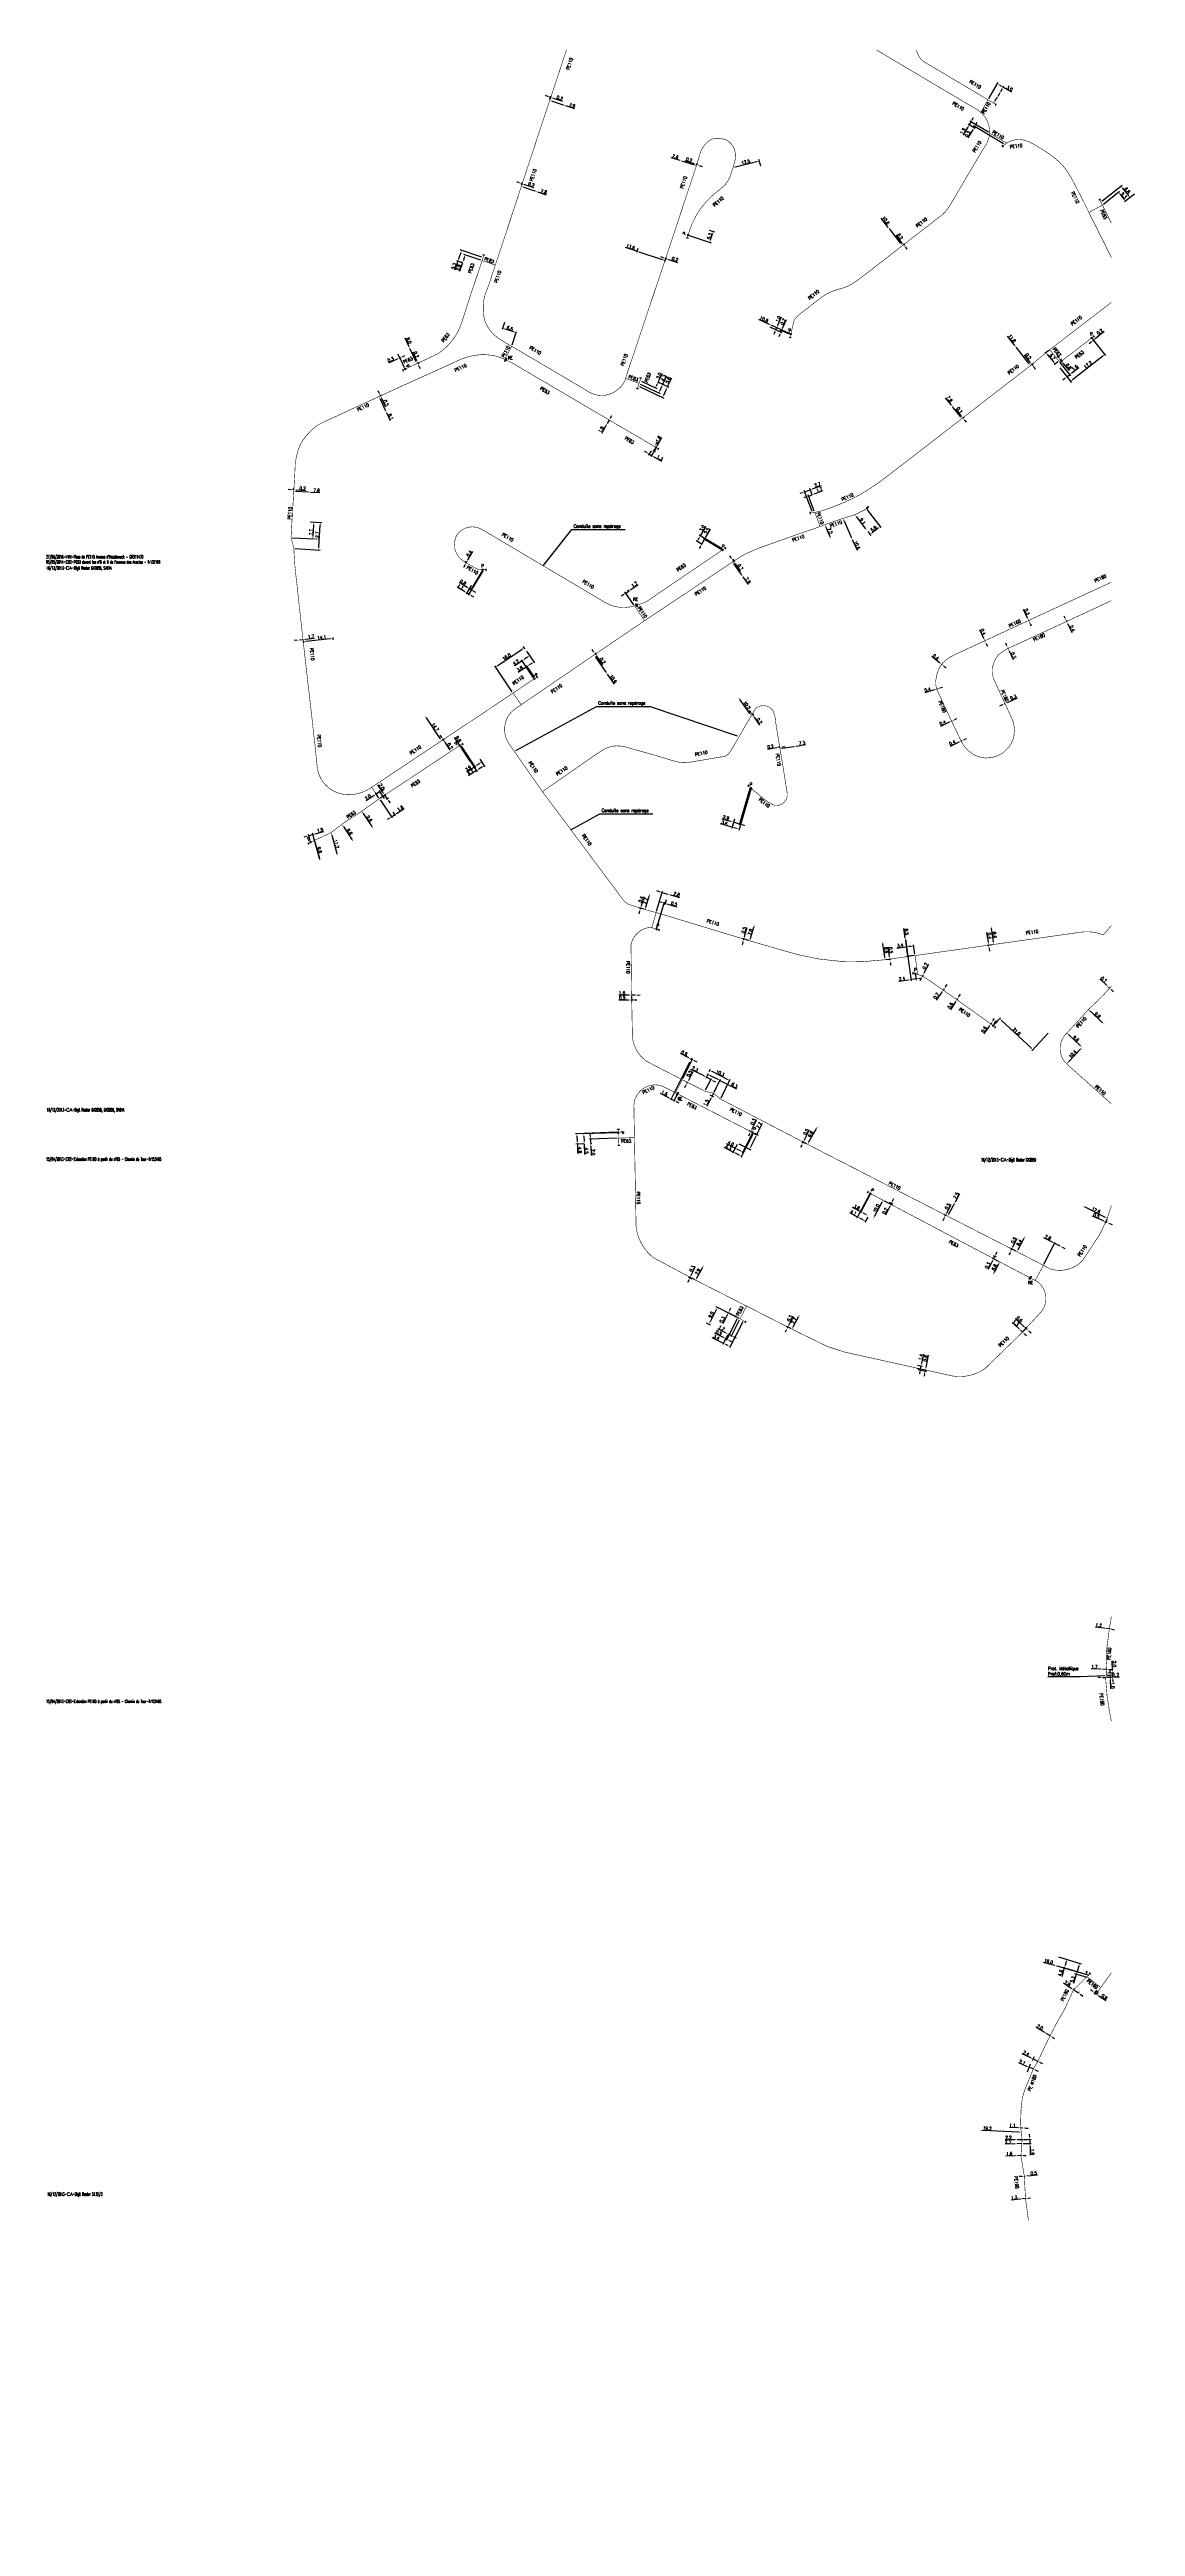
# Model space of a CAD drawing. Header units: millimetres. Extents: x 127511 to 128011, y 140859 to 142000.
import ezdxf
from ezdxf.enums import TextEntityAlignment as Align

# ---------------------------------------------------------------- set-up
doc = ezdxf.new("R2010")
doc.units = ezdxf.units.MM
doc.header["$PDMODE"] = 34
for name, pattern in [('CENTER', [50.8, 31.75, -6.35, 6.35, -6.35]), ('L_25_AP', [2000, 1000, 1000]), ('L_25_PE', [2000, 1000, 1000])]:
    doc.linetypes.add(name, pattern=pattern)
doc.layers.get('0').update_dxf_attribs({"linetype": 'CONTINUOUS'})
doc.layers.get('Defpoints').update_dxf_attribs({"linetype": 'CONTINUOUS'})
for name, color, linetype in [('L_150', 1, 'CONTINUOUS'), ('L_300', 7, 'CONTINUOUS'), ('L_340', 7, 'CONTINUOUS'), ('L_420', 7, 'CONTINUOUS'), ('L_910', 7, 'CONTINUOUS')]:
    doc.layers.add(name, color=color, linetype=linetype)
doc.styles.add('G_ROMANS', font='ROMANS.SHX', dxfattribs={"width": 0.75})
doc.styles.get("Standard").update_dxf_attribs({"font": 'romans.shx', "width": 0.85})
doc.dimstyles.get("Standard").update_dxf_attribs({"dimtxt": 1.5, "dimasz": 1.2, "dimexe": 0.625, "dimexo": 0.625, "dimgap": 0.25, "dimtad": 1, "dimdec": 1, "dimzin": 0, "dimdsep": 46, "dimtxsty": 'Standard', "dimcen": -0.5, "dimadec": 0, "dimazin": 0, "dimtfac": 1, "dimtdec": 1, "dimtmove": 0, "dimatfit": 3, "dimfxl": 0, "dimtolj": 1, "dimtzin": 0, "dimarcsym": 0})

# ---------------------------------------------------------------- blocks, each defined once
blk = doc.blocks.new('*D4')
at = {"layer": 'Defpoints', "color": 0, "linetype": 'Continuous', "transparency": 16777216}
for p in [(127833.5, 141660.2), (127825.9, 141644.1), (127826.5, 141646.2)]:
    blk.add_point(p, dxfattribs=at)
at = {"layer": 'L_340', "color": 0, "linetype": 'Continuous', "lineweight": -2, "transparency": 16777216}
for p, q in [((127833.4, 141659.6), (127828.5, 141642.7)), ((127824.7, 141644.4), (127820.6, 141645.6)), ((127826.3, 141645.6), (127825.7, 141643.5)), ((127828.7, 141643.3), (127825.9, 141644.1)), ((127829.8, 141643), (127831, 141642.6))]:
    blk.add_line(p, q, dxfattribs=at)
at = {"layer": 'L_340', "color": 0, "linetype": 'Continuous', "transparency": 16777216}
for points in [[(127824.8, 141644.6), (127824.7, 141644.3), (127825.9, 141644.1)], [(127829.9, 141643.2), (127829.8, 141642.8), (127828.7, 141643.3)]]:
    blk.add_solid(points, dxfattribs=at)
at = {"layer": 'L_340', "color": 0, "linetype": 'Continuous', "transparency": 16777216, "insert": (127822.4, 141646.2), "char_height": 1.5, "attachment_point": 5, "rotation": 343.9326}
blk.add_mtext('\\A1;2.9', dxfattribs=at)
blk = doc.blocks.new('*D5')
at = {"layer": 'Defpoints', "color": 0, "linetype": 'Continuous', "transparency": 16777216}
for p in [(127833.9, 141659.8), (127825.2, 141641.8), (127826.5, 141646.2)]:
    blk.add_point(p, dxfattribs=at)
at = {"layer": 'L_300', "color": 0, "linetype": 'Continuous', "lineweight": -2, "transparency": 16777216}
for p, q in [((127833.8, 141659.2), (127828.3, 141640.3)), ((127825.2, 141641.8), (127819.9, 141643.4)), ((127826.3, 141645.6), (127825.1, 141641.2)), ((127827.3, 141641.2), (127826.4, 141641.5))]:
    blk.add_line(p, q, dxfattribs=at)
at = {"layer": 'L_300', "color": 0, "linetype": 'Continuous', "transparency": 16777216}
for points in [[(127826.4, 141641.7), (127826.3, 141641.3), (127825.2, 141641.8)], [(127827.4, 141641.4), (127827.3, 141641), (127828.5, 141640.9)]]:
    blk.add_solid(points, dxfattribs=at)
at = {"layer": 'L_300', "color": 0, "linetype": 'Continuous', "transparency": 16777216, "insert": (127821.7, 141643.9), "char_height": 1.5, "attachment_point": 5, "rotation": 343.9326}
blk.add_mtext('\\A1;3.4', dxfattribs=at)
blk = doc.blocks.new('*D6')
at = {"layer": 'Defpoints', "color": 0, "linetype": 'Continuous', "transparency": 16777216}
for p in [(127847.3, 141678), (127854.8, 141679.2), (127854.8, 141679.2)]:
    blk.add_point(p, dxfattribs=at)
at = {"layer": 'L_150', "color": 0, "linetype": 'Continuous', "lineweight": -2, "transparency": 16777216}
for p, q in [((127848.5, 141678.2), (127853.6, 141679)), ((127854.8, 141679.2), (127859.1, 141679.9))]:
    blk.add_line(p, q, dxfattribs=at)
at = {"layer": 'L_150', "color": 0, "linetype": 'Continuous', "transparency": 16777216}
for points in [[(127848.4, 141678.4), (127848.5, 141678), (127847.3, 141678)], [(127853.6, 141679.2), (127853.6, 141678.8), (127854.8, 141679.2)]]:
    blk.add_solid(points, dxfattribs=at)
at = {"layer": 'L_150', "color": 0, "linetype": 'Continuous', "transparency": 16777216, "insert": (127857.4, 141680.6), "char_height": 1.5, "attachment_point": 5, "rotation": 9.071}
blk.add_mtext('\\A1;7.3', dxfattribs=at)
blk = doc.blocks.new('*D7')
at = {"layer": 'Defpoints', "color": 0, "linetype": 'Continuous', "transparency": 16777216}
for p in [(127828.2, 141701.5), (127828.2, 141701.5), (127834.1, 141693.2)]:
    blk.add_point(p, dxfattribs=at)
at = {"layer": 'L_150', "color": 0, "linetype": 'Continuous', "lineweight": -2, "transparency": 16777216}
blk.add_line((127833.4, 141694.2), (127828.9, 141700.5), dxfattribs=at)
at = {"layer": 'L_150', "color": 0, "linetype": 'Continuous', "transparency": 16777216}
for points in [[(127829.1, 141700.7), (127828.7, 141700.4), (127828.2, 141701.5)], [(127833.5, 141694.3), (127833.2, 141694.1), (127834.1, 141693.2)]]:
    blk.add_solid(points, dxfattribs=at)
at = {"layer": 'L_150', "color": 0, "linetype": 'Continuous', "transparency": 16777216, "insert": (127832, 141698), "char_height": 1.5, "attachment_point": 5, "rotation": 305.1736}
blk.add_mtext('\\A1;10.2', dxfattribs=at)
blk = doc.blocks.new('*D8')
at = {"layer": 'Defpoints', "color": 0, "linetype": 'Continuous', "transparency": 16777216}
for p in [(127847.1, 141678), (127847.2, 141678.6), (127847.3, 141678)]:
    blk.add_point(p, dxfattribs=at)
at = {"layer": 'L_150', "color": 0, "linetype": 'Continuous', "lineweight": -2, "transparency": 16777216}
for p, q in [((127845.8, 141678.4), (127841.5, 141677.7)), ((127847, 141678.6), (127846.9, 141679.2)), ((127847.2, 141678.6), (127847, 141678.6)), ((127847.2, 141678.6), (127847.1, 141679.2)), ((127848.4, 141678.8), (127849.6, 141679))]:
    blk.add_line(p, q, dxfattribs=at)
at = {"layer": 'L_150', "color": 0, "linetype": 'Continuous', "transparency": 16777216}
for points in [[(127845.8, 141678.6), (127845.8, 141678.2), (127847, 141678.6)], [(127848.4, 141679), (127848.4, 141678.6), (127847.2, 141678.6)]]:
    blk.add_solid(points, dxfattribs=at)
at = {"layer": 'L_150', "color": 0, "linetype": 'Continuous', "transparency": 16777216, "insert": (127842.9, 141678.9), "char_height": 1.5, "attachment_point": 5, "rotation": 9.071}
blk.add_mtext('\\A1;0.2', dxfattribs=at)
blk = doc.blocks.new('*D9')
at = {"layer": 'Defpoints', "color": 0, "linetype": 'Continuous', "transparency": 16777216}
for p in [(127834.1, 141693.2), (127834.2, 141693.1), (127834.7, 141693.4)]:
    blk.add_point(p, dxfattribs=at)
at = {"layer": 'L_150', "color": 0, "linetype": 'Continuous', "lineweight": -2, "transparency": 16777216}
for p, q in [((127833.9, 141694.6), (127833.2, 141695.6)), ((127834.6, 141693.6), (127835.1, 141694)), ((127834.6, 141693.6), (127834.7, 141693.4)), ((127834.7, 141693.4), (127835.2, 141693.8)), ((127835.4, 141692.5), (127837.9, 141688.9))]:
    blk.add_line(p, q, dxfattribs=at)
at = {"layer": 'L_150', "color": 0, "linetype": 'Continuous', "transparency": 16777216}
for points in [[(127834.1, 141694.7), (127833.7, 141694.5), (127834.6, 141693.6)], [(127835.6, 141692.6), (127835.2, 141692.3), (127834.7, 141693.4)]]:
    blk.add_solid(points, dxfattribs=at)
at = {"layer": 'L_150', "color": 0, "linetype": 'Continuous', "transparency": 16777216, "insert": (127837.8, 141690.8), "char_height": 1.5, "attachment_point": 5, "rotation": 305.1736}
blk.add_mtext('\\A1;0.2', dxfattribs=at)
blk = doc.blocks.new('*D10')
at = {"layer": 'Defpoints', "color": 0, "linetype": 'Continuous', "transparency": 16777216}
for p in [(127730.1, 141723.5), (127733.9, 141718), (127734.4, 141710.5)]:
    blk.add_point(p, dxfattribs=at)
at = {"layer": 'L_340', "color": 0, "linetype": 'Continuous', "lineweight": -2, "transparency": 16777216}
for p, q in [((127730.7, 141715.9), (127726.6, 141713.1)), ((127734.1, 141711), (127730.4, 141716.4)), ((127730.5, 141723), (127734.2, 141717.5)), ((127732.9, 141717.3), (127731.7, 141716.6))]:
    blk.add_line(p, q, dxfattribs=at)
at = {"layer": 'L_340', "color": 0, "linetype": 'Continuous', "transparency": 16777216}
for points in [[(127731.6, 141716.7), (127731.8, 141716.4), (127730.7, 141715.9)], [(127732.8, 141717.5), (127733, 141717.2), (127733.9, 141718)]]:
    blk.add_solid(points, dxfattribs=at)
at = {"layer": 'L_340', "color": 0, "linetype": 'Continuous', "transparency": 16777216, "insert": (127727.4, 141714.8), "char_height": 1.5, "attachment_point": 5, "rotation": 34.1815}
blk.add_mtext('\\A1;3.8', dxfattribs=at)
blk = doc.blocks.new('*D11')
at = {"layer": 'Defpoints', "color": 0, "linetype": 'Continuous', "transparency": 16777216}
for p in [(127730.1, 141723.5), (127731.9, 141720.9), (127734.1, 141710.2)]:
    blk.add_point(p, dxfattribs=at)
at = {"layer": 'L_300', "color": 0, "linetype": 'Continuous', "lineweight": -2, "transparency": 16777216}
for p, q in [((127728.5, 141718.5), (127724.9, 141716)), ((127733.7, 141710.7), (127728.1, 141719)), ((127731, 141720.2), (127729.5, 141719.2)), ((127730.5, 141723), (127732.3, 141720.3))]:
    blk.add_line(p, q, dxfattribs=at)
at = {"layer": 'L_300', "color": 0, "linetype": 'Continuous', "transparency": 16777216}
for points in [[(127729.4, 141719.3), (127729.6, 141719), (127728.5, 141718.5)], [(127730.8, 141720.4), (127731.1, 141720), (127731.9, 141720.9)]]:
    blk.add_solid(points, dxfattribs=at)
at = {"layer": 'L_300', "color": 0, "linetype": 'Continuous', "transparency": 16777216, "insert": (127725.6, 141717.8), "char_height": 1.5, "attachment_point": 5, "rotation": 34.1815}
blk.add_mtext('\\A1;4.2', dxfattribs=at)
blk = doc.blocks.new('*D12')
at = {"layer": 'Defpoints', "color": 0, "linetype": 'Continuous', "transparency": 16777216}
for p in [(127729.4, 141724.6), (127730.1, 141723.5), (127724.3, 141703.6)]:
    blk.add_point(p, dxfattribs=at)
at = {"layer": 'L_150', "color": 0, "linetype": 'Continuous', "lineweight": -2, "transparency": 16777216}
for p, q in [((127723.9, 141704.2), (127715.8, 141716.1)), ((127717.2, 141716.3), (127728.4, 141723.9)), ((127729.8, 141724), (127729, 141725.1))]:
    blk.add_line(p, q, dxfattribs=at)
at = {"layer": 'L_150', "color": 0, "linetype": 'Continuous', "transparency": 16777216}
for points in [[(127717, 141716.5), (127717.3, 141716.1), (127716.2, 141715.6)], [(127728.3, 141724.1), (127728.5, 141723.8), (127729.4, 141724.6)]]:
    blk.add_solid(points, dxfattribs=at)
at = {"layer": 'L_150', "color": 0, "linetype": 'Continuous', "transparency": 16777216, "insert": (127721.3, 141720.3), "char_height": 1.5, "attachment_point": 5, "rotation": 34.1815}
blk.add_mtext('\\A1;16.0', dxfattribs=at)
blk = doc.blocks.new('*D13')
at = {"layer": 'Defpoints', "color": 0, "linetype": 'Continuous', "transparency": 16777216}
for p in [(127761.7, 141721.2), (127767.7, 141712.3), (127767.7, 141712.3)]:
    blk.add_point(p, dxfattribs=at)
at = {"layer": 'L_150', "color": 0, "linetype": 'Continuous', "lineweight": -2, "transparency": 16777216}
for p, q in [((127762.3, 141720.2), (127767.1, 141713.3)), ((127767.7, 141712.3), (127770.8, 141707.8))]:
    blk.add_line(p, q, dxfattribs=at)
at = {"layer": 'L_150', "color": 0, "linetype": 'Continuous', "transparency": 16777216}
for points in [[(127762.5, 141720.3), (127762.2, 141720.1), (127761.7, 141721.2)], [(127767.2, 141713.4), (127766.9, 141713.2), (127767.7, 141712.3)]]:
    blk.add_solid(points, dxfattribs=at)
at = {"layer": 'L_150', "color": 0, "linetype": 'Continuous', "transparency": 16777216, "insert": (127770.4, 141710.1), "char_height": 1.5, "attachment_point": 5, "rotation": 304.2213}
blk.add_mtext('\\A1;10.9', dxfattribs=at)
blk = doc.blocks.new('*D14')
at = {"layer": 'Defpoints', "color": 0, "linetype": 'Continuous', "transparency": 16777216}
for p in [(127761.5, 141721.4), (127761.7, 141721.2), (127762, 141721.7)]:
    blk.add_point(p, dxfattribs=at)
at = {"layer": 'L_150', "color": 0, "linetype": 'Continuous', "lineweight": -2, "transparency": 16777216}
for p, q in [((127761.4, 141722.7), (127760.7, 141723.7)), ((127762, 141721.7), (127762.2, 141721.6)), ((127762.1, 141721.7), (127762.6, 141722.1)), ((127762.2, 141721.6), (127762.7, 141721.9)), ((127762.8, 141720.6), (127765.5, 141716.6))]:
    blk.add_line(p, q, dxfattribs=at)
at = {"layer": 'L_150', "color": 0, "linetype": 'Continuous', "transparency": 16777216}
for points in [[(127761.5, 141722.8), (127761.2, 141722.6), (127762, 141721.7)], [(127763, 141720.7), (127762.7, 141720.5), (127762.2, 141721.6)]]:
    blk.add_solid(points, dxfattribs=at)
at = {"layer": 'L_150', "color": 0, "linetype": 'Continuous', "transparency": 16777216, "insert": (127765.5, 141718.5), "char_height": 1.5, "attachment_point": 5, "rotation": 304.2213}
blk.add_mtext('\\A1;0.2', dxfattribs=at)
blk = doc.blocks.new('*D15')
at = {"layer": 'Defpoints', "color": 0, "linetype": 'Continuous', "transparency": 16777216}
for p in [(127777.6, 141750.6), (127778.2, 141749.8), (127780.2, 141743.8)]:
    blk.add_point(p, dxfattribs=at)
at = {"layer": 'L_150', "color": 0, "linetype": 'Continuous', "lineweight": -2, "transparency": 16777216}
for p, q in [((127779.9, 141744.3), (127775.8, 141750.2)), ((127776.2, 141749.7), (127777.6, 141750.6)), ((127777.8, 141750.3), (127777.2, 141751.2)), ((127778.6, 141751.3), (127782, 141753.7)), ((127775.2, 141749), (127774.2, 141748.3))]:
    blk.add_line(p, q, dxfattribs=at)
at = {"layer": 'L_150', "color": 0, "linetype": 'Continuous', "transparency": 16777216}
for points in [[(127775.1, 141749.2), (127775.3, 141748.8), (127776.2, 141749.7)], [(127778.5, 141751.5), (127778.7, 141751.2), (127777.6, 141750.6)]]:
    blk.add_solid(points, dxfattribs=at)
at = {"layer": 'L_150', "color": 0, "linetype": 'Continuous', "transparency": 16777216, "insert": (127780.2, 141753.7), "char_height": 1.5, "attachment_point": 5, "rotation": 34.4733}
blk.add_mtext('\\A1;1.7', dxfattribs=at)
blk = doc.blocks.new('*D16')
at = {"layer": 'Defpoints', "color": 0, "linetype": 'Continuous', "transparency": 16777216}
for p in [(127811.2, 141772.2), (127812, 141771.8), (127820.7, 141769.5)]:
    blk.add_point(p, dxfattribs=at)
at = {"layer": 'L_300', "color": 0, "linetype": 'Continuous', "lineweight": -2, "transparency": 16777216}
for p, q in [((127811.4, 141772.1), (127810.7, 141772.5)), ((127811.2, 141772.2), (127812.5, 141774.4)), ((127820.1, 141769.8), (127812, 141774.7)), ((127813.1, 141775.4), (127815.3, 141779.2)), ((127810.6, 141771.2), (127810, 141770.2))]:
    blk.add_line(p, q, dxfattribs=at)
at = {"layer": 'L_300', "color": 0, "linetype": 'Continuous', "transparency": 16777216}
for points in [[(127810.4, 141771.3), (127810.8, 141771.1), (127811.2, 141772.2)], [(127812.9, 141775.5), (127813.3, 141775.3), (127812.5, 141774.4)]]:
    blk.add_solid(points, dxfattribs=at)
at = {"layer": 'L_300', "color": 0, "linetype": 'Continuous', "transparency": 16777216, "insert": (127813.7, 141778.3), "char_height": 1.5, "attachment_point": 5, "rotation": 59.2754}
blk.add_mtext('\\A1;2.5', dxfattribs=at)
blk = doc.blocks.new('*D17')
at = {"layer": 'Defpoints', "color": 0, "linetype": 'Continuous', "transparency": 16777216}
for p in [(127809.1, 141773.5), (127812, 141771.8), (127821.1, 141769.8)]:
    blk.add_point(p, dxfattribs=at)
at = {"layer": 'L_340', "color": 0, "linetype": 'Continuous', "lineweight": -2, "transparency": 16777216}
for p, q in [((127811.4, 141772.1), (127808.6, 141773.8)), ((127809.7, 141774.5), (127810, 141775)), ((127820.6, 141770.1), (127810.1, 141776.4)), ((127810.6, 141776.1), (127813.2, 141780.4))]:
    blk.add_line(p, q, dxfattribs=at)
at = {"layer": 'L_340', "color": 0, "linetype": 'Continuous', "transparency": 16777216}
for points in [[(127809.5, 141774.6), (127809.9, 141774.4), (127809.1, 141773.5)], [(127809.9, 141775.1), (127810.2, 141774.9), (127810.6, 141776.1)]]:
    blk.add_solid(points, dxfattribs=at)
at = {"layer": 'L_340', "color": 0, "linetype": 'Continuous', "transparency": 16777216, "insert": (127811.5, 141779.5), "char_height": 1.5, "attachment_point": 5, "rotation": 59.2754}
blk.add_mtext('\\A1;3.0', dxfattribs=at)
blk = doc.blocks.new('*D18')
at = {"layer": 'Defpoints', "color": 0, "linetype": 'Continuous', "transparency": 16777216}
for p in [(127825.3, 141764), (127830.1, 141757.2), (127830.1, 141757.2)]:
    blk.add_point(p, dxfattribs=at)
at = {"layer": 'L_150', "color": 0, "linetype": 'Continuous', "lineweight": -2, "transparency": 16777216}
for p, q in [((127826, 141763), (127829.4, 141758.2)), ((127830.1, 141757.2), (127832.6, 141753.7))]:
    blk.add_line(p, q, dxfattribs=at)
at = {"layer": 'L_150', "color": 0, "linetype": 'Continuous', "transparency": 16777216}
for points in [[(127826.2, 141763.1), (127825.8, 141762.9), (127825.3, 141764)], [(127829.6, 141758.3), (127829.2, 141758.1), (127830.1, 141757.2)]]:
    blk.add_solid(points, dxfattribs=at)
at = {"layer": 'L_150', "color": 0, "linetype": 'Continuous', "transparency": 16777216, "insert": (127832.5, 141755.5), "char_height": 1.5, "attachment_point": 5, "rotation": 305.3479}
blk.add_mtext('\\A1;7.9', dxfattribs=at)
blk = doc.blocks.new('*D19')
at = {"layer": 'Defpoints', "color": 0, "linetype": 'Continuous', "transparency": 16777216}
for p in [(127824.9, 141764.5), (127825.3, 141764), (127825.5, 141764.9)]:
    blk.add_point(p, dxfattribs=at)
at = {"layer": 'L_150', "color": 0, "linetype": 'Continuous', "lineweight": -2, "transparency": 16777216}
for p, q in [((127824.8, 141765.9), (127824.1, 141766.9)), ((127825.4, 141764.9), (127826, 141765.3)), ((127825.5, 141764.9), (127825.9, 141764.4)), ((127825.8, 141764.3), (127826.4, 141764.7)), ((127826.6, 141763.4), (127829, 141759.7))]:
    blk.add_line(p, q, dxfattribs=at)
at = {"layer": 'L_150', "color": 0, "linetype": 'Continuous', "transparency": 16777216}
for points in [[(127825, 141766), (127824.7, 141765.8), (127825.5, 141764.9)], [(127826.7, 141763.5), (127826.4, 141763.2), (127825.9, 141764.4)]]:
    blk.add_solid(points, dxfattribs=at)
at = {"layer": 'L_150', "color": 0, "linetype": 'Continuous', "transparency": 16777216, "insert": (127829, 141761.6), "char_height": 1.5, "attachment_point": 5, "rotation": 304.3236}
blk.add_mtext('\\A1;0.7', dxfattribs=at)
blk = doc.blocks.new('*D20')
at = {"layer": 'Defpoints', "color": 0, "linetype": 'Continuous', "transparency": 16777216}
for p in [(127862.1, 141795), (127862.3, 141794.4), (127863.3, 141786.9)]:
    blk.add_point(p, dxfattribs=at)
at = {"layer": 'L_150', "color": 0, "linetype": 'Continuous', "lineweight": -2, "transparency": 16777216}
for p, q in [((127863.1, 141787.5), (127860.3, 141795)), ((127860.5, 141794.4), (127862.1, 141795)), ((127862.1, 141794.9), (127861.8, 141795.6)), ((127863.2, 141795.4), (127867.1, 141796.9)), ((127859.4, 141794), (127858.2, 141793.6))]:
    blk.add_line(p, q, dxfattribs=at)
at = {"layer": 'L_150', "color": 0, "linetype": 'Continuous', "transparency": 16777216}
for points in [[(127863.1, 141795.6), (127863.3, 141795.3), (127862.1, 141795)], [(127859.3, 141794.2), (127859.4, 141793.8), (127860.5, 141794.4)]]:
    blk.add_solid(points, dxfattribs=at)
at = {"layer": 'L_150', "color": 0, "linetype": 'Continuous', "transparency": 16777216, "insert": (127865.4, 141797.3), "char_height": 1.5, "attachment_point": 5, "rotation": 20.6956}
blk.add_mtext('\\A1;1.7', dxfattribs=at)
blk = doc.blocks.new('*D21')
at = {"layer": 'Defpoints', "color": 0, "linetype": 'Continuous', "transparency": 16777216}
for p in [(127861.2, 141797.3), (127862.3, 141794.4), (127862.3, 141786.7)]:
    blk.add_point(p, dxfattribs=at)
at = {"layer": 'L_340', "color": 0, "linetype": 'Continuous', "lineweight": -2, "transparency": 16777216}
for p, q in [((127857.5, 141795.9), (127856.4, 141795.5)), ((127862.1, 141787.3), (127858.4, 141797)), ((127858.7, 141796.4), (127861.2, 141797.3)), ((127862.1, 141794.9), (127861, 141797.9)), ((127862.3, 141797.8), (127866.4, 141799.3))]:
    blk.add_line(p, q, dxfattribs=at)
at = {"layer": 'L_340', "color": 0, "linetype": 'Continuous', "transparency": 16777216}
for points in [[(127857.5, 141796.1), (127857.6, 141795.8), (127858.7, 141796.4)], [(127862.2, 141797.9), (127862.4, 141797.6), (127861.2, 141797.3)]]:
    blk.add_solid(points, dxfattribs=at)
at = {"layer": 'L_340', "color": 0, "linetype": 'Continuous', "transparency": 16777216, "insert": (127864.6, 141799.7), "char_height": 1.5, "attachment_point": 5, "rotation": 20.6956}
blk.add_mtext('\\A1;2.7', dxfattribs=at)
blk = doc.blocks.new('L_340_07')
at = {"color": 0, "linetype": 'Continuous', "const_width": 0.25, "flags": 128}
blk.add_lwpolyline([(0, 0), (1.2, 0)], dxfattribs=at)
at = {"color": 0, "linetype": 'Continuous', "flags": 128}
blk.add_lwpolyline([(1.2, -0.5), (1.2, 0.5)], dxfattribs=at)
at = {"color": 0, "linetype": 'Continuous', "width": 0.75, "flags": 3}
for tag, p in [('DEF_COUP', (0.7, -6)), ('DEF_TYPE', (0.7, -8.5)), ('DEF_LEG', (0.7, -3.5))]:
    blk.add_attdef(tag, text='', height=1.2, dxfattribs=at).set_placement(p, align=Align.MIDDLE)
blk = doc.blocks.new('L_300_12')
at = {"color": 0, "linetype": 'Continuous', "const_width": 0.497, "flags": 128}
blk.add_lwpolyline([(-0.3, 0, 1), (0.3, 0, 1)], format="xyb", close=True, dxfattribs=at)
at = {"color": 0, "linetype": 'Continuous', "style": 'G_ROMANS', "width": 0.75}
blk.add_text('P', height=1.5, dxfattribs=at).set_placement((0, 1.8), align=Align.MIDDLE)
at = {"color": 0, "linetype": 'Continuous', "width": 0.75, "flags": 3}
for tag, p in [('DEF_COUP', (0, -7.5)), ('DEF_TYPE', (0, -10)), ('DEF_LEG', (0, -5))]:
    blk.add_attdef(tag, text='', height=1.2, dxfattribs=at).set_placement(p, align=Align.MIDDLE)
blk = doc.blocks.new('*D22')
at = {"layer": 'Defpoints', "color": 0, "linetype": 'Continuous', "transparency": 16777216}
for p in [(127683.7, 141693.2), (127683.7, 141693.2), (127691.3, 141681.7)]:
    blk.add_point(p, dxfattribs=at)
at = {"layer": 'L_150', "color": 0, "linetype": 'Continuous', "lineweight": -2, "transparency": 16777216}
blk.add_line((127690.7, 141682.7), (127684.4, 141692.2), dxfattribs=at)
at = {"layer": 'L_150', "color": 0, "linetype": 'Continuous', "transparency": 16777216}
for points in [[(127684.6, 141692.3), (127684.2, 141692), (127683.7, 141693.2)], [(127690.8, 141682.8), (127690.5, 141682.6), (127691.3, 141681.7)]]:
    blk.add_solid(points, dxfattribs=at)
at = {"layer": 'L_150', "color": 0, "linetype": 'Continuous', "transparency": 16777216, "insert": (127688.4, 141688), "char_height": 1.5, "attachment_point": 5, "rotation": 303.4768}
blk.add_mtext('\\A1;14.7', dxfattribs=at)
blk = doc.blocks.new('*D23')
at = {"layer": 'Defpoints', "color": 0, "linetype": 'Continuous', "transparency": 16777216}
for p in [(127691.3, 141681.7), (127691.4, 141681.5), (127692.1, 141682)]:
    blk.add_point(p, dxfattribs=at)
at = {"layer": 'L_150', "color": 0, "linetype": 'Continuous', "lineweight": -2, "transparency": 16777216}
for p, q in [((127691.4, 141683.2), (127690.7, 141684.2)), ((127691.8, 141682), (127692.5, 141682.5)), ((127692, 141681.9), (127692.7, 141682.3)), ((127692, 141682.2), (127692.1, 141682)), ((127692.8, 141681), (127695.2, 141677.3))]:
    blk.add_line(p, q, dxfattribs=at)
at = {"layer": 'L_150', "color": 0, "linetype": 'Continuous', "transparency": 16777216}
for points in [[(127691.5, 141683.3), (127691.2, 141683), (127692, 141682.2)], [(127693, 141681.1), (127692.6, 141680.9), (127692.1, 141682)]]:
    blk.add_solid(points, dxfattribs=at)
at = {"layer": 'L_150', "color": 0, "linetype": 'Continuous', "transparency": 16777216, "insert": (127695.2, 141679.2), "char_height": 1.5, "attachment_point": 5, "rotation": 303.4768}
blk.add_mtext('\\A1;0.2', dxfattribs=at)
blk = doc.blocks.new('*D24')
at = {"layer": 'Defpoints', "color": 0, "linetype": 'Continuous', "transparency": 16777216}
for p in [(127700, 141679.6), (127708.6, 141673.7), (127709.9, 141671.9)]:
    blk.add_point(p, dxfattribs=at)
at = {"layer": 'L_340', "color": 0, "linetype": 'Continuous', "lineweight": -2, "transparency": 16777216}
for p, q in [((127700.4, 141679.1), (127707, 141669.2)), ((127706.6, 141669.7), (127702.9, 141667.2)), ((127708.9, 141671.2), (127707.6, 141670.4)), ((127709, 141673.2), (127710.2, 141671.4))]:
    blk.add_line(p, q, dxfattribs=at)
at = {"layer": 'L_340', "color": 0, "linetype": 'Continuous', "transparency": 16777216}
for points in [[(127707.5, 141670.6), (127707.7, 141670.2), (127706.6, 141669.7)], [(127708.7, 141671.4), (127709, 141671.1), (127709.9, 141671.9)]]:
    blk.add_solid(points, dxfattribs=at)
at = {"layer": 'L_340', "color": 0, "linetype": 'Continuous', "transparency": 16777216, "insert": (127703.6, 141668.9), "char_height": 1.5, "attachment_point": 5, "rotation": 33.7921}
blk.add_mtext('\\A1;3.9', dxfattribs=at)
blk = doc.blocks.new('*D25')
at = {"layer": 'Defpoints', "color": 0, "linetype": 'Continuous', "transparency": 16777216}
for p in [(127699.7, 141679.5), (127708.6, 141673.7), (127711, 141670.2)]:
    blk.add_point(p, dxfattribs=at)
at = {"layer": 'L_300', "color": 0, "linetype": 'Continuous', "lineweight": -2, "transparency": 16777216}
for p, q in [((127700.1, 141679), (127707.8, 141667.4)), ((127710, 141669.6), (127708.5, 141668.6)), ((127709, 141673.2), (127711.3, 141669.7)), ((127707.5, 141667.9), (127703.8, 141665.5))]:
    blk.add_line(p, q, dxfattribs=at)
at = {"layer": 'L_300', "color": 0, "linetype": 'Continuous', "transparency": 16777216}
for points in [[(127709.9, 141669.7), (127710.1, 141669.4), (127711, 141670.2)], [(127708.4, 141668.7), (127708.6, 141668.4), (127707.5, 141667.9)]]:
    blk.add_solid(points, dxfattribs=at)
at = {"layer": 'L_300', "color": 0, "linetype": 'Continuous', "transparency": 16777216, "insert": (127704.6, 141667.2), "char_height": 1.5, "attachment_point": 5, "rotation": 33.7921}
blk.add_mtext('\\A1;4.2', dxfattribs=at)
blk = doc.blocks.new('*D26')
at = {"layer": 'Defpoints', "color": 0, "linetype": 'Continuous', "transparency": 16777216}
for p in [(127699.7, 141679.5), (127705.2, 141671.3), (127705.2, 141671.3)]:
    blk.add_point(p, dxfattribs=at)
at = {"layer": 'L_300', "color": 0, "linetype": 'Continuous', "lineweight": -2, "transparency": 16777216}
for p, q in [((127699.7, 141679.5), (127697.3, 141683.1)), ((127704.5, 141672.3), (127700.4, 141678.5))]:
    blk.add_line(p, q, dxfattribs=at)
at = {"layer": 'L_300', "color": 0, "linetype": 'Continuous', "transparency": 16777216}
for points in [[(127700.5, 141678.6), (127700.2, 141678.4), (127699.7, 141679.5)], [(127704.7, 141672.5), (127704.3, 141672.2), (127705.2, 141671.3)]]:
    blk.add_solid(points, dxfattribs=at)
at = {"layer": 'L_300', "color": 0, "linetype": 'Continuous', "transparency": 16777216, "insert": (127699, 141682.4), "char_height": 1.5, "attachment_point": 5, "rotation": 303.7921}
blk.add_mtext('\\A1;9.8', dxfattribs=at)
blk = doc.blocks.new('*D27')
at = {"layer": 'Defpoints', "color": 0, "linetype": 'Continuous', "transparency": 16777216}
for p in [(127662.6, 141655), (127668.4, 141649.4), (127669.6, 141647.6)]:
    blk.add_point(p, dxfattribs=at)
at = {"layer": 'L_150', "color": 0, "linetype": 'Continuous', "lineweight": -2, "transparency": 16777216}
for p, q in [((127663, 141654.4), (127668.6, 141646.1)), ((127668.2, 141646.6), (127669.6, 141647.6)), ((127668.8, 141648.8), (127670, 141647)), ((127670.6, 141648.2), (127674.1, 141650.5)), ((127667.2, 141645.9), (127666.2, 141645.3))]:
    blk.add_line(p, q, dxfattribs=at)
at = {"layer": 'L_150', "color": 0, "linetype": 'Continuous', "transparency": 16777216}
for points in [[(127670.5, 141648.4), (127670.7, 141648.1), (127669.6, 141647.6)], [(127667.1, 141646.1), (127667.3, 141645.8), (127668.2, 141646.6)]]:
    blk.add_solid(points, dxfattribs=at)
at = {"layer": 'L_150', "color": 0, "linetype": 'Continuous', "transparency": 16777216, "insert": (127672.3, 141650.5), "char_height": 1.5, "attachment_point": 5, "rotation": 33.6894}
blk.add_mtext('\\A1;1.6', dxfattribs=at)
blk = doc.blocks.new('*D28')
at = {"layer": 'Defpoints', "color": 0, "linetype": 'Continuous', "transparency": 16777216}
for p in [(127627.5, 141728.3), (127641.1, 141729.8), (127641.2, 141728.9)]:
    blk.add_point(p, dxfattribs=at)
at = {"layer": 'L_150', "color": 0, "linetype": 'Continuous', "lineweight": -2, "transparency": 16777216}
for p, q in [((127627.6, 141727.7), (127627.7, 141726.7)), ((127628.8, 141727.5), (127640, 141728.7)), ((127641.2, 141729.2), (127641.3, 141728.2))]:
    blk.add_line(p, q, dxfattribs=at)
at = {"layer": 'L_150', "color": 0, "linetype": 'Continuous', "transparency": 16777216}
for points in [[(127628.8, 141727.7), (127628.8, 141727.3), (127627.6, 141727.3)], [(127640, 141728.9), (127640, 141728.5), (127641.2, 141728.9)]]:
    blk.add_solid(points, dxfattribs=at)
at = {"layer": 'L_150', "color": 0, "linetype": 'Continuous', "transparency": 16777216, "insert": (127636.1, 141729.3), "char_height": 1.5, "attachment_point": 5, "rotation": 6.4466}
blk.add_mtext('\\A1;14.1', dxfattribs=at)
blk = doc.blocks.new('*D29')
at = {"layer": 'Defpoints', "color": 0, "linetype": 'Continuous', "transparency": 16777216}
for p in [(127625.8, 141728.1), (127625.8, 141728.1), (127627.5, 141728.3)]:
    blk.add_point(p, dxfattribs=at)
at = {"layer": 'L_150', "color": 0, "linetype": 'Continuous', "lineweight": -2, "transparency": 16777216}
for p, q in [((127624.6, 141728), (127623.4, 141727.8)), ((127625.8, 141728.1), (127627.5, 141728.3)), ((127628.7, 141728.4), (127632.8, 141728.9))]:
    blk.add_line(p, q, dxfattribs=at)
at = {"layer": 'L_150', "color": 0, "linetype": 'Continuous', "transparency": 16777216}
for points in [[(127624.6, 141728.1), (127624.6, 141727.8), (127625.8, 141728.1)], [(127628.7, 141728.6), (127628.7, 141728.2), (127627.5, 141728.3)]]:
    blk.add_solid(points, dxfattribs=at)
at = {"layer": 'L_150', "color": 0, "linetype": 'Continuous', "transparency": 16777216, "insert": (127631.2, 141729.7), "char_height": 1.5, "attachment_point": 5, "rotation": 6.4466}
blk.add_mtext('\\A1;1.7', dxfattribs=at)
blk = doc.blocks.new('*D30')
at = {"layer": 'Defpoints', "color": 0, "linetype": 'Continuous', "transparency": 16777216}
for p in [(127704.1, 141751.7), (127705.4, 141753.8), (127710.3, 141760.5)]:
    blk.add_point(p, dxfattribs=at)
at = {"layer": 'L_300', "color": 0, "linetype": 'Continuous', "lineweight": -2, "transparency": 16777216}
for p, q in [((127703.1, 141752.3), (127699.4, 141754.6)), ((127705, 141753.2), (127703.8, 141751.2)), ((127704.8, 141751.3), (127704.1, 141751.7)), ((127710, 141759.9), (127704.5, 141750.8)), ((127705.9, 141750.7), (127706.9, 141750.1))]:
    blk.add_line(p, q, dxfattribs=at)
at = {"layer": 'L_300', "color": 0, "linetype": 'Continuous', "transparency": 16777216}
for points in [[(127703.2, 141752.5), (127703, 141752.2), (127704.1, 141751.7)], [(127706, 141750.9), (127705.8, 141750.5), (127704.8, 141751.3)]]:
    blk.add_solid(points, dxfattribs=at)
at = {"layer": 'L_300', "color": 0, "linetype": 'Continuous', "transparency": 16777216, "insert": (127701.2, 141754.6), "char_height": 1.5, "attachment_point": 5, "rotation": 329.1869}
blk.add_mtext('\\A1;0.8', dxfattribs=at)
blk = doc.blocks.new('*D31')
at = {"layer": 'Defpoints', "color": 0, "linetype": 'Continuous', "transparency": 16777216}
for p in [(127703, 141749.8), (127705.4, 141753.8), (127710.6, 141760.4)]:
    blk.add_point(p, dxfattribs=at)
at = {"layer": 'L_340', "color": 0, "linetype": 'Continuous', "lineweight": -2, "transparency": 16777216}
for p, q in [((127701.9, 141750.4), (127698.5, 141752.4)), ((127705, 141753.2), (127702.7, 141749.2)), ((127703.9, 141749.2), (127703, 141749.8)), ((127710.3, 141759.9), (127703.6, 141748.7)), ((127705, 141748.6), (127706, 141748))]:
    blk.add_line(p, q, dxfattribs=at)
at = {"layer": 'L_340', "color": 0, "linetype": 'Continuous', "transparency": 16777216}
for points in [[(127702.1, 141750.6), (127701.8, 141750.2), (127703, 141749.8)], [(127705.1, 141748.8), (127704.9, 141748.4), (127703.9, 141749.2)]]:
    blk.add_solid(points, dxfattribs=at)
at = {"layer": 'L_340', "color": 0, "linetype": 'Continuous', "transparency": 16777216, "insert": (127700.1, 141752.6), "char_height": 1.5, "attachment_point": 5, "rotation": 329.1869}
blk.add_mtext('\\A1;1.1', dxfattribs=at)
blk = doc.blocks.new('*D32')
at = {"layer": 'Defpoints', "color": 0, "linetype": 'Continuous', "transparency": 16777216}
for p in [(127702.9, 141763.9), (127703.3, 141763.2), (127703.5, 141763.6)]:
    blk.add_point(p, dxfattribs=at)
at = {"layer": 'L_150', "color": 0, "linetype": 'Continuous', "lineweight": -2, "transparency": 16777216}
for p, q in [((127702.1, 141762.6), (127701.5, 141761.5)), ((127702.8, 141763.6), (127702.2, 141763.9)), ((127703, 141763.9), (127702.4, 141764.3)), ((127702.7, 141763.6), (127702.9, 141763.9)), ((127703.5, 141765), (127705.8, 141768.8))]:
    blk.add_line(p, q, dxfattribs=at)
at = {"layer": 'L_150', "color": 0, "linetype": 'Continuous', "transparency": 16777216}
for points in [[(127701.9, 141762.7), (127702.3, 141762.5), (127702.7, 141763.6)], [(127703.4, 141765.1), (127703.7, 141764.9), (127702.9, 141763.9)]]:
    blk.add_solid(points, dxfattribs=at)
at = {"layer": 'L_150', "color": 0, "linetype": 'Continuous', "transparency": 16777216, "insert": (127704.1, 141767.9), "char_height": 1.5, "attachment_point": 5, "rotation": 59.243}
blk.add_mtext('\\A1;0.4', dxfattribs=at)
blk = doc.blocks.new('L_340_21')
at = {"linetype": 'Continuous'}
blk.add_hatch(color=0, dxfattribs=at).paths.add_polyline_path([(0.125, 0.75), (-0.125, 0.75), (-0.125, -0.75), (0.125, -0.75)])
at = {"color": 0, "linetype": 'Continuous'}
blk.add_lwpolyline([(-0.125, 0.75), (0.125, 0.75), (0.125, -0.75), (-0.125, -0.75)], close=True, dxfattribs=at)
at = {"color": 0, "linetype": 'Continuous', "width": 0.75}
for tag, height, flags, p in [('RE', 1.5, 8, (0, 3)), ('DEF_COUP', 1.2, 3, (0, -7.5)), ('DEF_TYPE', 1.2, 3, (0, -10)), ('DEF_LEG', 1.2, 3, (0, -5))]:
    blk.add_attdef(tag, text='', height=height, dxfattribs=dict(at, flags=flags)).set_placement(p, align=Align.MIDDLE)
blk = doc.blocks.new('*D33')
at = {"layer": 'Defpoints', "color": 0, "linetype": 'Continuous', "transparency": 16777216}
for p in [(127926.3, 141836.3), (127926.3, 141836.3), (127931.1, 141830.1)]:
    blk.add_point(p, dxfattribs=at)
at = {"layer": 'L_150', "color": 0, "linetype": 'Continuous', "lineweight": -2, "transparency": 16777216}
for p, q in [((127926.3, 141836.3), (127923.6, 141839.7)), ((127930.4, 141831), (127927, 141835.3))]:
    blk.add_line(p, q, dxfattribs=at)
at = {"layer": 'L_150', "color": 0, "linetype": 'Continuous', "transparency": 16777216}
for points in [[(127927.2, 141835.4), (127926.9, 141835.2), (127926.3, 141836.3)], [(127930.5, 141831.2), (127930.2, 141830.9), (127931.1, 141830.1)]]:
    blk.add_solid(points, dxfattribs=at)
at = {"layer": 'L_150', "color": 0, "linetype": 'Continuous', "transparency": 16777216, "insert": (127925.4, 141839.1), "char_height": 1.5, "attachment_point": 5, "rotation": 307.7252}
blk.add_mtext('\\A1;7.8', dxfattribs=at)
blk = doc.blocks.new('*D34')
at = {"layer": 'Defpoints', "color": 0, "linetype": 'Continuous', "transparency": 16777216}
for p in [(127931.1, 141830.1), (127931.2, 141830), (127931.6, 141830.3)]:
    blk.add_point(p, dxfattribs=at)
at = {"layer": 'L_150', "color": 0, "linetype": 'Continuous', "lineweight": -2, "transparency": 16777216}
for p, q in [((127930.8, 141831.4), (127928.3, 141834.5)), ((127931.6, 141830.3), (127931.5, 141830.4)), ((127931.6, 141830.5), (127932, 141830.8)), ((127931.7, 141830.3), (127932.1, 141830.7)), ((127932.3, 141829.3), (127933.1, 141828.4))]:
    blk.add_line(p, q, dxfattribs=at)
at = {"layer": 'L_150', "color": 0, "linetype": 'Continuous', "transparency": 16777216}
for points in [[(127930.9, 141831.5), (127930.6, 141831.2), (127931.5, 141830.4)], [(127932.5, 141829.4), (127932.2, 141829.2), (127931.6, 141830.3)]]:
    blk.add_solid(points, dxfattribs=at)
at = {"layer": 'L_150', "color": 0, "linetype": 'Continuous', "transparency": 16777216, "insert": (127930, 141834), "char_height": 1.5, "attachment_point": 5, "rotation": 307.7252}
blk.add_mtext('\\A1;0.1', dxfattribs=at)
blk = doc.blocks.new('*D35')
at = {"layer": 'Defpoints', "color": 0, "linetype": 'Continuous', "transparency": 16777216}
for p in [(127955.5, 141863.8), (127955.5, 141863.8), (127962.7, 141854.5)]:
    blk.add_point(p, dxfattribs=at)
at = {"layer": 'L_150', "color": 0, "linetype": 'Continuous', "lineweight": -2, "transparency": 16777216}
for p, q in [((127955.5, 141863.8), (127952.2, 141868.1)), ((127962, 141855.5), (127956.2, 141862.9))]:
    blk.add_line(p, q, dxfattribs=at)
at = {"layer": 'L_150', "color": 0, "linetype": 'Continuous', "transparency": 16777216}
for points in [[(127956.4, 141863), (127956.1, 141862.7), (127955.5, 141863.8)], [(127962.1, 141855.6), (127961.8, 141855.3), (127962.7, 141854.5)]]:
    blk.add_solid(points, dxfattribs=at)
at = {"layer": 'L_150', "color": 0, "linetype": 'Continuous', "transparency": 16777216, "insert": (127954.2, 141867), "char_height": 1.5, "attachment_point": 5, "rotation": 307.8083}
blk.add_mtext('\\A1;11.8', dxfattribs=at)
blk = doc.blocks.new('*D36')
at = {"layer": 'Defpoints', "color": 0, "linetype": 'Continuous', "transparency": 16777216}
for p in [(127962.7, 141854.5), (127962.8, 141854.3), (127963.5, 141854.8)]:
    blk.add_point(p, dxfattribs=at)
at = {"layer": 'L_150', "color": 0, "linetype": 'Continuous', "lineweight": -2, "transparency": 16777216}
for p, q in [((127962.6, 141856), (127959.9, 141859.4)), ((127963.2, 141854.9), (127963.8, 141855.4)), ((127963.3, 141854.7), (127964, 141855.2)), ((127963.5, 141854.8), (127963.3, 141855)), ((127964.2, 141853.9), (127964.9, 141852.9))]:
    blk.add_line(p, q, dxfattribs=at)
at = {"layer": 'L_150', "color": 0, "linetype": 'Continuous', "transparency": 16777216}
for points in [[(127962.8, 141856.1), (127962.4, 141855.8), (127963.3, 141855)], [(127964.4, 141854), (127964, 141853.8), (127963.5, 141854.8)]]:
    blk.add_solid(points, dxfattribs=at)
at = {"layer": 'L_150', "color": 0, "linetype": 'Continuous', "transparency": 16777216, "insert": (127961.7, 141858.8), "char_height": 1.5, "attachment_point": 5, "rotation": 307.8083}
blk.add_mtext('\\A1;0.2', dxfattribs=at)
blk = doc.blocks.new('*D37')
at = {"layer": 'Defpoints', "color": 0, "linetype": 'Continuous', "transparency": 16777216}
for p in [(127975.8, 141854), (127976, 141856.3), (127979.5, 141849.3)]:
    blk.add_point(p, dxfattribs=at)
at = {"layer": 'L_150', "color": 0, "linetype": 'Continuous', "lineweight": -2, "transparency": 16777216}
for p, q in [((127976.2, 141853.5), (127979.9, 141848.8)), ((127976.3, 141855.9), (127981.1, 141849.8)), ((127981.7, 141851.1), (127985, 141853.7)), ((127978.6, 141848.6), (127977.6, 141847.8)), ((127979.5, 141849.3), (127980.7, 141850.3))]:
    blk.add_line(p, q, dxfattribs=at)
at = {"layer": 'L_150', "color": 0, "linetype": 'Continuous', "transparency": 16777216}
for points in [[(127978.4, 141848.7), (127978.7, 141848.4), (127979.5, 141849.3)], [(127981.6, 141851.2), (127981.8, 141850.9), (127980.7, 141850.3)]]:
    blk.add_solid(points, dxfattribs=at)
at = {"layer": 'L_150', "color": 0, "linetype": 'Continuous', "transparency": 16777216, "insert": (127983.2, 141853.5), "char_height": 1.5, "attachment_point": 5, "rotation": 38.4688}
blk.add_mtext('\\A1;1.6', dxfattribs=at)
blk = doc.blocks.new('*D38')
at = {"layer": 'Defpoints', "color": 0, "linetype": 'Continuous', "transparency": 16777216}
for p in [(127975.8, 141856.6), (127976.3, 141856), (127976.5, 141857.2)]:
    blk.add_point(p, dxfattribs=at)
at = {"layer": 'L_150', "color": 0, "linetype": 'Continuous', "lineweight": -2, "transparency": 16777216}
for p, q in [((127975.8, 141858.1), (127975, 141859.1)), ((127976.3, 141857), (127977, 141857.6)), ((127976.5, 141857.2), (127977, 141856.5)), ((127976.7, 141856.3), (127977.5, 141856.9)), ((127977.7, 141855.6), (127980.5, 141852.2))]:
    blk.add_line(p, q, dxfattribs=at)
at = {"layer": 'L_150', "color": 0, "linetype": 'Continuous', "transparency": 16777216}
for points in [[(127975.9, 141858.2), (127975.6, 141858), (127976.5, 141857.2)], [(127977.9, 141855.7), (127977.6, 141855.5), (127977, 141856.5)]]:
    blk.add_solid(points, dxfattribs=at)
at = {"layer": 'L_150', "color": 0, "linetype": 'Continuous', "transparency": 16777216, "insert": (127980.3, 141854.1), "char_height": 1.5, "attachment_point": 5, "rotation": 308.4688}
blk.add_mtext('\\A1;0.8', dxfattribs=at)
blk = doc.blocks.new('*D39')
at = {"layer": 'Defpoints', "color": 0, "linetype": 'Continuous', "transparency": 16777216}
for p in [(127971.6, 141861.8), (127974.1, 141855.2), (127975.8, 141856.6)]:
    blk.add_point(p, dxfattribs=at)
at = {"layer": 'L_150', "color": 0, "linetype": 'Continuous', "lineweight": -2, "transparency": 16777216}
for p, q in [((127971.1, 141861.4), (127969.4, 141860.1)), ((127970.6, 141859.5), (127973.3, 141856.2)), ((127975.3, 141856.2), (127973.6, 141854.8))]:
    blk.add_line(p, q, dxfattribs=at)
at = {"layer": 'L_150', "color": 0, "linetype": 'Continuous', "transparency": 16777216}
for points in [[(127970.8, 141859.7), (127970.5, 141859.4), (127969.9, 141860.5)], [(127973.5, 141856.3), (127973.2, 141856), (127974.1, 141855.2)]]:
    blk.add_solid(points, dxfattribs=at)
at = {"layer": 'L_150', "color": 0, "linetype": 'Continuous', "transparency": 16777216, "insert": (127972.7, 141858.5), "char_height": 1.5, "attachment_point": 5, "rotation": 308.4688}
blk.add_mtext('\\A1;6.7', dxfattribs=at)
blk = doc.blocks.new('*D40')
at = {"layer": 'Defpoints', "color": 0, "linetype": 'Continuous', "transparency": 16777216}
for p in [(127990.9, 141867.2), (127991.5, 141866.2), (127991.6, 141866.1)]:
    blk.add_point(p, dxfattribs=at)
at = {"layer": 'L_340', "color": 0, "linetype": 'Continuous', "lineweight": -2, "transparency": 16777216}
for p, q in [((127990.7, 141865.3), (127989.8, 141864.6)), ((127991.3, 141866.8), (127992.1, 141865.8)), ((127991.6, 141866.1), (127991.7, 141866.3)), ((127991.9, 141865.7), (127992, 141865.6)), ((127992.6, 141867), (127996.6, 141870.4))]:
    blk.add_line(p, q, dxfattribs=at)
at = {"layer": 'L_340', "color": 0, "linetype": 'Continuous', "transparency": 16777216}
for points in [[(127990.5, 141865.5), (127990.8, 141865.2), (127991.6, 141866.1)], [(127992.5, 141867.2), (127992.8, 141866.9), (127991.7, 141866.3)]]:
    blk.add_solid(points, dxfattribs=at)
at = {"layer": 'L_340', "color": 0, "linetype": 'Continuous', "transparency": 16777216, "insert": (127994.7, 141870.1), "char_height": 1.5, "attachment_point": 5, "rotation": 40.336}
blk.add_mtext('\\A1;0.2', dxfattribs=at)
blk = doc.blocks.new('*D41')
at = {"layer": 'Defpoints', "color": 0, "linetype": 'Continuous', "transparency": 16777216}
for p in [(127990.9, 141867.2), (127975.8, 141854), (127981.2, 141847.2)]:
    blk.add_point(p, dxfattribs=at)
at = {"layer": 'L_340', "color": 0, "linetype": 'Continuous', "lineweight": -2, "transparency": 16777216}
for p, q in [((127991.3, 141866.7), (127997.3, 141859.2)), ((127976.2, 141853.5), (127981.6, 141846.7)), ((127996, 141858.9), (127982.1, 141847.9))]:
    blk.add_line(p, q, dxfattribs=at)
at = {"layer": 'L_340', "color": 0, "linetype": 'Continuous', "transparency": 16777216}
for points in [[(127995.8, 141859.1), (127996.1, 141858.8), (127996.9, 141859.7)], [(127982, 141848.1), (127982.2, 141847.8), (127981.2, 141847.2)]]:
    blk.add_solid(points, dxfattribs=at)
at = {"layer": 'L_340', "color": 0, "linetype": 'Continuous', "transparency": 16777216, "insert": (127989.2, 141854.9), "char_height": 1.5, "attachment_point": 5, "rotation": 38.4688}
blk.add_mtext('\\A1;17.2', dxfattribs=at)
blk = doc.blocks.new('*D42')
at = {"layer": 'Defpoints', "color": 0, "linetype": 'Continuous', "transparency": 16777216}
for p in [(128011.1, 141933.9), (127995.8, 141928.5), (128006.6, 141930.3)]:
    blk.add_point(p, dxfattribs=at)
at = {"layer": 'L_150', "color": 0, "linetype": 'Continuous', "lineweight": -2, "transparency": 16777216}
for p, q in [((127996.3, 141928.9), (128003.8, 141934.8)), ((128004, 141933.5), (128005.8, 141931.2)), ((128010.6, 141933.5), (128006.1, 141929.9))]:
    blk.add_line(p, q, dxfattribs=at)
at = {"layer": 'L_150', "color": 0, "linetype": 'Continuous', "transparency": 16777216}
for points in [[(128004.2, 141933.6), (128003.9, 141933.3), (128003.3, 141934.4)], [(128006, 141931.3), (128005.7, 141931.1), (128006.6, 141930.3)]]:
    blk.add_solid(points, dxfattribs=at)
at = {"layer": 'L_150', "color": 0, "linetype": 'Continuous', "transparency": 16777216, "insert": (128005.7, 141932.9), "char_height": 1.5, "attachment_point": 5, "rotation": 308.4807}
blk.add_mtext('\\A1;5.3', dxfattribs=at)
blk = doc.blocks.new('*D43')
at = {"layer": 'Defpoints', "color": 0, "linetype": 'Continuous', "transparency": 16777216}
for p in [(128011.1, 141933.9), (127995.1, 141929.8), (128008.6, 141931.9)]:
    blk.add_point(p, dxfattribs=at)
at = {"layer": 'L_340', "color": 0, "linetype": 'Continuous', "lineweight": -2, "transparency": 16777216}
for p, q in [((127995.6, 141930.2), (128004.9, 141937.6)), ((128005.1, 141936.3), (128007.9, 141932.8)), ((128010.6, 141933.5), (128008.1, 141931.5))]:
    blk.add_line(p, q, dxfattribs=at)
at = {"layer": 'L_340', "color": 0, "linetype": 'Continuous', "transparency": 16777216}
for points in [[(128005.3, 141936.4), (128005, 141936.1), (128004.4, 141937.2)], [(128008, 141932.9), (128007.7, 141932.7), (128008.6, 141931.9)]]:
    blk.add_solid(points, dxfattribs=at)
at = {"layer": 'L_340', "color": 0, "linetype": 'Continuous', "transparency": 16777216, "insert": (128007.3, 141935.2), "char_height": 1.5, "attachment_point": 5, "rotation": 308.4807}
blk.add_mtext('\\A1;6.8', dxfattribs=at)
blk = doc.blocks.new('*D44')
at = {"layer": 'Defpoints', "color": 0, "linetype": 'Continuous', "transparency": 16777216}
for p in [(127934.5, 141965.4), (127937.8, 141963.5), (127943.9, 141961.6)]:
    blk.add_point(p, dxfattribs=at)
at = {"layer": 'L_150', "color": 0, "linetype": 'Continuous', "lineweight": -2, "transparency": 16777216}
for p, q in [((127935.3, 141966.7), (127934.5, 141965.4)), ((127943.3, 141962), (127934.7, 141967.1)), ((127935.9, 141967.8), (127936.5, 141968.8)), ((127933.9, 141964.4), (127931.7, 141960.7)), ((127937.3, 141963.8), (127934, 141965.8))]:
    blk.add_line(p, q, dxfattribs=at)
at = {"layer": 'L_150', "color": 0, "linetype": 'Continuous', "transparency": 16777216}
for points in [[(127935.7, 141967.9), (127936.1, 141967.7), (127935.3, 141966.7)], [(127933.7, 141964.5), (127934.1, 141964.3), (127934.5, 141965.4)]]:
    blk.add_solid(points, dxfattribs=at)
at = {"layer": 'L_150', "color": 0, "linetype": 'Continuous', "transparency": 16777216, "insert": (127931.6, 141962.5), "char_height": 1.5, "attachment_point": 5, "rotation": 59.2893}
blk.add_mtext('\\A1;1.5', dxfattribs=at)
blk = doc.blocks.new('*D45')
at = {"layer": 'Defpoints', "color": 0, "linetype": 'Continuous', "transparency": 16777216}
for p in [(127936.7, 141964.2), (127937.8, 141963.5), (127950.8, 141956.3)]:
    blk.add_point(p, dxfattribs=at)
at = {"layer": 'L_340', "color": 0, "linetype": 'Continuous', "lineweight": -2, "transparency": 16777216}
for p, q in [((127937.5, 141965.6), (127938.2, 141966.7)), ((127936.1, 141963.1), (127933.8, 141959.4)), ((127937.3, 141963.8), (127936.1, 141964.5)), ((127950.3, 141956.7), (127936.4, 141964.9)), ((127936.9, 141964.6), (127936.7, 141964.2))]:
    blk.add_line(p, q, dxfattribs=at)
at = {"layer": 'L_340', "color": 0, "linetype": 'Continuous', "transparency": 16777216}
for points in [[(127935.9, 141963.2), (127936.2, 141963), (127936.7, 141964.2)], [(127937.4, 141965.7), (127937.7, 141965.5), (127936.9, 141964.6)]]:
    blk.add_solid(points, dxfattribs=at)
at = {"layer": 'L_340', "color": 0, "linetype": 'Continuous', "transparency": 16777216, "insert": (127933.8, 141961.2), "char_height": 1.5, "attachment_point": 5, "rotation": 59.2893}
blk.add_mtext('\\A1;0.5', dxfattribs=at)
blk = doc.blocks.new('*D46')
at = {"layer": 'Defpoints', "color": 0, "linetype": 'Continuous', "transparency": 16777216}
for p in [(127897.2, 141918.2), (127897.2, 141918.2), (127903.8, 141909.8)]:
    blk.add_point(p, dxfattribs=at)
at = {"layer": 'L_150', "color": 0, "linetype": 'Continuous', "lineweight": -2, "transparency": 16777216}
for p, q in [((127897.2, 141918.2), (127893.9, 141922.4)), ((127903, 141910.8), (127898, 141917.2))]:
    blk.add_line(p, q, dxfattribs=at)
at = {"layer": 'L_150', "color": 0, "linetype": 'Continuous', "transparency": 16777216}
for points in [[(127898.1, 141917.4), (127897.8, 141917.1), (127897.2, 141918.2)], [(127903.2, 141910.9), (127902.9, 141910.7), (127903.8, 141909.8)]]:
    blk.add_solid(points, dxfattribs=at)
at = {"layer": 'L_150', "color": 0, "linetype": 'Continuous', "transparency": 16777216, "insert": (127896, 141921.4), "char_height": 1.5, "attachment_point": 5, "rotation": 308.0124}
blk.add_mtext('\\A1;10.6', dxfattribs=at)
blk = doc.blocks.new('*D47')
at = {"layer": 'Defpoints', "color": 0, "linetype": 'Continuous', "transparency": 16777216}
for p in [(127903.8, 141909.8), (127903.9, 141909.7), (127904.3, 141910)]:
    blk.add_point(p, dxfattribs=at)
at = {"layer": 'L_150', "color": 0, "linetype": 'Continuous', "lineweight": -2, "transparency": 16777216}
for p, q in [((127903.5, 141911.1), (127900.8, 141914.6)), ((127904.3, 141910), (127904.2, 141910.2)), ((127904.3, 141910.2), (127904.7, 141910.6)), ((127904.4, 141910.1), (127904.8, 141910.4)), ((127905.1, 141909.1), (127905.8, 141908.2))]:
    blk.add_line(p, q, dxfattribs=at)
at = {"layer": 'L_150', "color": 0, "linetype": 'Continuous', "transparency": 16777216}
for points in [[(127903.6, 141911.3), (127903.3, 141911), (127904.2, 141910.2)], [(127905.2, 141909.2), (127904.9, 141909), (127904.3, 141910)]]:
    blk.add_solid(points, dxfattribs=at)
at = {"layer": 'L_150', "color": 0, "linetype": 'Continuous', "transparency": 16777216, "insert": (127902.6, 141914), "char_height": 1.5, "attachment_point": 5, "rotation": 308.0124}
blk.add_mtext('\\A1;0.2', dxfattribs=at)
blk = doc.blocks.new('*D48')
at = {"layer": 'Defpoints', "color": 0, "linetype": 'Continuous', "transparency": 16777216}
for p in [(127842, 141872.6), (127847.7, 141870), (127852.2, 141868.7)]:
    blk.add_point(p, dxfattribs=at)
at = {"layer": 'L_340', "color": 0, "linetype": 'Continuous', "lineweight": -2, "transparency": 16777216}
for p, q in [((127848.5, 141871.7), (127850.3, 141875.7)), ((127842.6, 141872.3), (127848.2, 141869.8)), ((127847.2, 141868.9), (127846.7, 141867.8)), ((127851.6, 141869), (127847.4, 141870.9)), ((127847.7, 141870), (127848, 141870.7))]:
    blk.add_line(p, q, dxfattribs=at)
at = {"layer": 'L_340', "color": 0, "linetype": 'Continuous', "transparency": 16777216}
for points in [[(127847, 141869), (127847.3, 141868.8), (127847.7, 141870)], [(127848.3, 141871.8), (127848.6, 141871.7), (127848, 141870.7)]]:
    blk.add_solid(points, dxfattribs=at)
at = {"layer": 'L_340', "color": 0, "linetype": 'Continuous', "transparency": 16777216, "insert": (127848.7, 141874.7), "char_height": 1.5, "attachment_point": 5, "rotation": 65.4073}
blk.add_mtext('\\A1;0.7', dxfattribs=at)
blk = doc.blocks.new('*D49')
at = {"layer": 'Defpoints', "color": 0, "linetype": 'Continuous', "transparency": 16777216}
for p in [(127842, 141872.6), (127845.4, 141871.1), (127852.3, 141869)]:
    blk.add_point(p, dxfattribs=at)
at = {"layer": 'L_300', "color": 0, "linetype": 'Continuous', "lineweight": -2, "transparency": 16777216}
for p, q in [((127846.3, 141873.1), (127848, 141876.9)), ((127842.6, 141872.3), (127845.9, 141870.8)), ((127844.9, 141870), (127844.4, 141868.9)), ((127851.7, 141869.3), (127845.2, 141872.2)), ((127845.4, 141871.1), (127845.8, 141872))]:
    blk.add_line(p, q, dxfattribs=at)
at = {"layer": 'L_300', "color": 0, "linetype": 'Continuous', "transparency": 16777216}
for points in [[(127844.7, 141870.1), (127845, 141869.9), (127845.4, 141871.1)], [(127846.1, 141873.2), (127846.5, 141873), (127845.8, 141872)]]:
    blk.add_solid(points, dxfattribs=at)
at = {"layer": 'L_300', "color": 0, "linetype": 'Continuous', "transparency": 16777216, "insert": (127846.5, 141875.9), "char_height": 1.5, "attachment_point": 5, "rotation": 65.4073}
blk.add_mtext('\\A1;1.0', dxfattribs=at)
blk = doc.blocks.new('*D50')
at = {"layer": 'Defpoints', "color": 0, "linetype": 'Continuous', "transparency": 16777216}
for p in [(127842.4, 141873.5), (127842.4, 141873.5), (127852.3, 141869)]:
    blk.add_point(p, dxfattribs=at)
at = {"layer": 'L_300', "color": 0, "linetype": 'Continuous', "lineweight": -2, "transparency": 16777216}
for p, q in [((127842.4, 141873.5), (127837.5, 141875.8)), ((127851.2, 141869.5), (127843.5, 141873))]:
    blk.add_line(p, q, dxfattribs=at)
at = {"layer": 'L_300', "color": 0, "linetype": 'Continuous', "transparency": 16777216}
for points in [[(127843.6, 141873.2), (127843.5, 141872.8), (127842.4, 141873.5)], [(127851.3, 141869.7), (127851.1, 141869.3), (127852.3, 141869)]]:
    blk.add_solid(points, dxfattribs=at)
at = {"layer": 'L_300', "color": 0, "linetype": 'Continuous', "transparency": 16777216, "insert": (127839.9, 141875.8), "char_height": 1.5, "attachment_point": 5, "rotation": 335.4073}
blk.add_mtext('\\A1;10.8', dxfattribs=at)
blk = doc.blocks.new('*D51')
at = {"layer": 'Defpoints', "color": 0, "linetype": 'Continuous', "transparency": 16777216}
for p in [(127949.7, 141982), (127950.2, 141982.8), (127943.2, 141976.9)]:
    blk.add_point(p, dxfattribs=at)
at = {"layer": 'L_150', "color": 0, "linetype": 'Continuous', "lineweight": -2, "transparency": 16777216}
for p, q in [((127943.5, 141977.5), (127947.9, 141984.9)), ((127948.6, 141983.7), (127949.1, 141983.4)), ((127950, 141982.6), (127950.5, 141983.3)), ((127950.2, 141982.8), (127953.9, 141980.6))]:
    blk.add_line(p, q, dxfattribs=at)
at = {"layer": 'L_150', "color": 0, "linetype": 'Continuous', "transparency": 16777216}
for points in [[(127948.7, 141983.9), (127948.5, 141983.6), (127947.6, 141984.3)], [(127949.2, 141983.6), (127949, 141983.2), (127950.2, 141982.8)]]:
    blk.add_solid(points, dxfattribs=at)
at = {"layer": 'L_150', "color": 0, "linetype": 'Continuous', "transparency": 16777216, "insert": (127953.1, 141982.2), "char_height": 1.5, "attachment_point": 5, "rotation": 329.3177}
blk.add_mtext('\\A1;3.0', dxfattribs=at)
blk = doc.blocks.new('*D52')
at = {"layer": 'Defpoints', "color": 0, "linetype": 'Continuous', "transparency": 16777216}
for p in [(127741.2, 141976.7), (127748.5, 141974.3), (127748.5, 141974.3)]:
    blk.add_point(p, dxfattribs=at)
at = {"layer": 'L_150', "color": 0, "linetype": 'Continuous', "lineweight": -2, "transparency": 16777216}
for p, q in [((127742.3, 141976.3), (127747.4, 141974.6)), ((127748.5, 141974.3), (127752.6, 141972.9))]:
    blk.add_line(p, q, dxfattribs=at)
at = {"layer": 'L_150', "color": 0, "linetype": 'Continuous', "transparency": 16777216}
for points in [[(127742.4, 141976.5), (127742.2, 141976.1), (127741.2, 141976.7)], [(127747.5, 141974.8), (127747.3, 141974.4), (127748.5, 141974.3)]]:
    blk.add_solid(points, dxfattribs=at)
at = {"layer": 'L_150', "color": 0, "linetype": 'Continuous', "transparency": 16777216, "insert": (127751.5, 141974.3), "char_height": 1.5, "attachment_point": 5, "rotation": 341.8486}
blk.add_mtext('\\A1;7.9', dxfattribs=at)
blk = doc.blocks.new('*D53')
at = {"layer": 'Defpoints', "color": 0, "linetype": 'Continuous', "transparency": 16777216}
for p in [(127741.4, 141978.1), (127741, 141976.7), (127741.2, 141976.7)]:
    blk.add_point(p, dxfattribs=at)
at = {"layer": 'L_150', "color": 0, "linetype": 'Continuous', "lineweight": -2, "transparency": 16777216}
for p, q in [((127740.3, 141978.5), (127739.2, 141978.9)), ((127741.2, 141977.3), (127741.6, 141978.7)), ((127741.4, 141977.3), (127741.8, 141978.7)), ((127741.4, 141978.1), (127741.6, 141978.1)), ((127742.8, 141977.7), (127747, 141976.3))]:
    blk.add_line(p, q, dxfattribs=at)
at = {"layer": 'L_150', "color": 0, "linetype": 'Continuous', "transparency": 16777216}
for points in [[(127740.4, 141978.7), (127740.2, 141978.3), (127741.4, 141978.1)], [(127742.8, 141977.9), (127742.7, 141977.5), (127741.6, 141978.1)]]:
    blk.add_solid(points, dxfattribs=at)
at = {"layer": 'L_150', "color": 0, "linetype": 'Continuous', "transparency": 16777216, "insert": (127745.8, 141977.8), "char_height": 1.5, "attachment_point": 5, "rotation": 341.8486}
blk.add_mtext('\\A1;0.2', dxfattribs=at)
blk = doc.blocks.new('*D54')
at = {"layer": 'Defpoints', "color": 0, "linetype": 'Continuous', "transparency": 16777216}
for p in [(127728.1, 141937), (127735.5, 141934.6), (127735.5, 141934.6)]:
    blk.add_point(p, dxfattribs=at)
at = {"layer": 'L_150', "color": 0, "linetype": 'Continuous', "lineweight": -2, "transparency": 16777216}
for p, q in [((127729.2, 141936.7), (127734.3, 141935)), ((127735.5, 141934.6), (127739.6, 141933.2))]:
    blk.add_line(p, q, dxfattribs=at)
at = {"layer": 'L_150', "color": 0, "linetype": 'Continuous', "transparency": 16777216}
for points in [[(127729.3, 141936.9), (127729.1, 141936.5), (127728.1, 141937)], [(127734.4, 141935.2), (127734.3, 141934.8), (127735.5, 141934.6)]]:
    blk.add_solid(points, dxfattribs=at)
at = {"layer": 'L_150', "color": 0, "linetype": 'Continuous', "transparency": 16777216, "insert": (127738.4, 141934.7), "char_height": 1.5, "attachment_point": 5, "rotation": 341.7176}
blk.add_mtext('\\A1;7.8', dxfattribs=at)
blk = doc.blocks.new('*D55')
at = {"layer": 'Defpoints', "color": 0, "linetype": 'Continuous', "transparency": 16777216}
for p in [(127727.9, 141937.1), (127728.1, 141937), (127728.3, 141938.3)]:
    blk.add_point(p, dxfattribs=at)
at = {"layer": 'L_150', "color": 0, "linetype": 'Continuous', "lineweight": -2, "transparency": 16777216}
for p, q in [((127727.1, 141938.7), (127726, 141939.1)), ((127728.1, 141937.7), (127728.5, 141938.9)), ((127728.3, 141937.6), (127728.7, 141938.8)), ((127728.3, 141938.3), (127728.5, 141938.2)), ((127729.6, 141937.9), (127733.9, 141936.5))]:
    blk.add_line(p, q, dxfattribs=at)
at = {"layer": 'L_150', "color": 0, "linetype": 'Continuous', "transparency": 16777216}
for points in [[(127727.2, 141938.9), (127727.1, 141938.5), (127728.3, 141938.3)], [(127729.7, 141938.1), (127729.5, 141937.7), (127728.5, 141938.2)]]:
    blk.add_solid(points, dxfattribs=at)
at = {"layer": 'L_150', "color": 0, "linetype": 'Continuous', "transparency": 16777216, "insert": (127732.7, 141937.9), "char_height": 1.5, "attachment_point": 5, "rotation": 341.7176}
blk.add_mtext('\\A1;0.2', dxfattribs=at)
blk = doc.blocks.new('*D56')
at = {"layer": 'Defpoints', "color": 0, "linetype": 'Continuous', "transparency": 16777216}
for p in [(127720.6, 141875), (127719.5, 141871.7), (127723.7, 141863.4)]:
    blk.add_point(p, dxfattribs=at)
at = {"layer": 'L_150', "color": 0, "linetype": 'Continuous', "lineweight": -2, "transparency": 16777216}
for p, q in [((127720.4, 141874.4), (127719.3, 141871.1)), ((127724.6, 141870), (127720.7, 141871.3)), ((127723.9, 141864), (127725.9, 141870.2))]:
    blk.add_line(p, q, dxfattribs=at)
at = {"layer": 'L_150', "color": 0, "linetype": 'Continuous', "transparency": 16777216}
for points in [[(127720.7, 141871.5), (127720.6, 141871.1), (127719.5, 141871.7)], [(127724.6, 141870.2), (127724.5, 141869.8), (127725.7, 141869.7)]]:
    blk.add_solid(points, dxfattribs=at)
at = {"layer": 'L_150', "color": 0, "linetype": 'Continuous', "transparency": 16777216, "insert": (127722.8, 141871.7), "char_height": 1.5, "attachment_point": 5, "rotation": 341.8949}
blk.add_mtext('\\A1;6.5', dxfattribs=at)
blk = doc.blocks.new('*D57')
at = {"layer": 'Defpoints', "color": 0, "linetype": 'Continuous', "transparency": 16777216}
for p in [(127781.3, 141907.2), (127781.9, 141909), (127794.9, 141904.8)]:
    blk.add_point(p, dxfattribs=at)
at = {"layer": 'L_150', "color": 0, "linetype": 'Continuous', "lineweight": -2, "transparency": 16777216}
for p, q in [((127781.3, 141907.2), (127776.1, 141908.9)), ((127781.7, 141908.4), (127781.1, 141906.6)), ((127793.1, 141903.3), (127782.4, 141906.8)), ((127794.7, 141904.2), (127794.1, 141902.3))]:
    blk.add_line(p, q, dxfattribs=at)
at = {"layer": 'L_150', "color": 0, "linetype": 'Continuous', "transparency": 16777216}
for points in [[(127782.5, 141907), (127782.4, 141906.6), (127781.3, 141907.2)], [(127793.2, 141903.5), (127793.1, 141903.1), (127794.3, 141902.9)]]:
    blk.add_solid(points, dxfattribs=at)
at = {"layer": 'L_150', "color": 0, "linetype": 'Continuous', "transparency": 16777216, "insert": (127778.4, 141909.2), "char_height": 1.5, "attachment_point": 5, "rotation": 341.8263}
blk.add_mtext('\\A1;13.6', dxfattribs=at)
blk = doc.blocks.new('*D58')
at = {"layer": 'Defpoints', "color": 0, "linetype": 'Continuous', "transparency": 16777216}
for p in [(127794.8, 141903.8), (127794.9, 141904.8), (127795.1, 141904.7)]:
    blk.add_point(p, dxfattribs=at)
at = {"layer": 'L_150', "color": 0, "linetype": 'Continuous', "lineweight": -2, "transparency": 16777216}
for p, q in [((127793.4, 141904.2), (127792.3, 141904.6)), ((127794.7, 141904.2), (127794.4, 141903.2)), ((127794.9, 141904.1), (127794.6, 141903.2)), ((127794.6, 141903.8), (127794.8, 141903.8)), ((127795.9, 141903.4), (127800.1, 141902))]:
    blk.add_line(p, q, dxfattribs=at)
at = {"layer": 'L_150', "color": 0, "linetype": 'Continuous', "transparency": 16777216}
for points in [[(127793.5, 141904.4), (127793.4, 141904), (127794.6, 141903.8)], [(127796, 141903.6), (127795.9, 141903.2), (127794.8, 141903.8)]]:
    blk.add_solid(points, dxfattribs=at)
at = {"layer": 'L_150', "color": 0, "linetype": 'Continuous', "transparency": 16777216, "insert": (127798.9, 141903.5), "char_height": 1.5, "attachment_point": 5, "rotation": 341.8263}
blk.add_mtext('\\A1;0.2', dxfattribs=at)
blk = doc.blocks.new('*D59')
at = {"layer": 'Defpoints', "color": 0, "linetype": 'Continuous', "transparency": 16777216}
for p in [(127801.3, 141949), (127801.3, 141949), (127808.7, 141946.6)]:
    blk.add_point(p, dxfattribs=at)
at = {"layer": 'L_150', "color": 0, "linetype": 'Continuous', "lineweight": -2, "transparency": 16777216}
for p, q in [((127801.3, 141949), (127797.2, 141950.3)), ((127807.6, 141947), (127802.5, 141948.6))]:
    blk.add_line(p, q, dxfattribs=at)
at = {"layer": 'L_150', "color": 0, "linetype": 'Continuous', "transparency": 16777216}
for points in [[(127802.6, 141948.8), (127802.4, 141948.4), (127801.3, 141949)], [(127807.7, 141947.2), (127807.5, 141946.8), (127808.7, 141946.6)]]:
    blk.add_solid(points, dxfattribs=at)
at = {"layer": 'L_150', "color": 0, "linetype": 'Continuous', "transparency": 16777216, "insert": (127799, 141950.8), "char_height": 1.5, "attachment_point": 5, "rotation": 341.984}
blk.add_mtext('\\A1;7.6', dxfattribs=at)
blk = doc.blocks.new('*D60')
at = {"layer": 'Defpoints', "color": 0, "linetype": 'Continuous', "transparency": 16777216}
for p in [(127808.7, 141946.6), (127808.9, 141946.5), (127809.1, 141947)]:
    blk.add_point(p, dxfattribs=at)
at = {"layer": 'L_150', "color": 0, "linetype": 'Continuous', "lineweight": -2, "transparency": 16777216}
for p, q in [((127807.8, 141947.5), (127803.6, 141948.8)), ((127808.9, 141947.2), (127809.1, 141947.7)), ((127809.1, 141947), (127808.9, 141947.1)), ((127809.1, 141947.1), (127809.3, 141947.6)), ((127810.2, 141946.7), (127811.4, 141946.3))]:
    blk.add_line(p, q, dxfattribs=at)
at = {"layer": 'L_150', "color": 0, "linetype": 'Continuous', "transparency": 16777216}
for points in [[(127807.8, 141947.6), (127807.7, 141947.3), (127808.9, 141947.1)], [(127810.3, 141946.8), (127810.2, 141946.5), (127809.1, 141947)]]:
    blk.add_solid(points, dxfattribs=at)
at = {"layer": 'L_150', "color": 0, "linetype": 'Continuous', "transparency": 16777216, "insert": (127805.4, 141949.3), "char_height": 1.5, "attachment_point": 5, "rotation": 341.984}
blk.add_mtext('\\A1;0.2', dxfattribs=at)
blk = doc.blocks.new('*D61')
at = {"layer": 'Defpoints', "color": 0, "linetype": 'Continuous', "transparency": 16777216}
for p in [(127825.6, 141945.8), (127837.8, 141948.8), (127838.5, 141945.8)]:
    blk.add_point(p, dxfattribs=at)
at = {"layer": 'L_150', "color": 0, "linetype": 'Continuous', "lineweight": -2, "transparency": 16777216}
for p, q in [((127826.8, 141946.1), (127836.6, 141948.6)), ((127838.4, 141946.4), (127837.6, 141949.4))]:
    blk.add_line(p, q, dxfattribs=at)
at = {"layer": 'L_150', "color": 0, "linetype": 'Continuous', "transparency": 16777216}
for points in [[(127826.8, 141946.3), (127826.9, 141945.9), (127825.6, 141945.8)], [(127836.6, 141948.7), (127836.7, 141948.4), (127837.8, 141948.8)]]:
    blk.add_solid(points, dxfattribs=at)
at = {"layer": 'L_150', "color": 0, "linetype": 'Continuous', "transparency": 16777216, "insert": (127831.5, 141948.3), "char_height": 1.5, "attachment_point": 5, "rotation": 14.0942}
blk.add_mtext('\\A1;12.5', dxfattribs=at)
blk = doc.blocks.new('*D62')
at = {"layer": 'Defpoints', "color": 0, "linetype": 'Continuous', "transparency": 16777216}
for p in [(127804.9, 141914.6), (127814.1, 141917.1), (127816.6, 141916.3)]:
    blk.add_point(p, dxfattribs=at)
at = {"layer": 'L_340', "color": 0, "linetype": 'Continuous', "lineweight": -2, "transparency": 16777216}
for p, q in [((127805.5, 141914.4), (127815.5, 141911.1)), ((127814.7, 141916.9), (127817.1, 141916.1)), ((127815.3, 141912.4), (127816.2, 141915.2))]:
    blk.add_line(p, q, dxfattribs=at)
at = {"layer": 'L_340', "color": 0, "linetype": 'Continuous', "transparency": 16777216}
for points in [[(127815.1, 141912.5), (127815.4, 141912.3), (127814.9, 141911.3)], [(127816, 141915.2), (127816.4, 141915.1), (127816.6, 141916.3)]]:
    blk.add_solid(points, dxfattribs=at)
at = {"layer": 'L_340', "color": 0, "linetype": 'Continuous', "transparency": 16777216, "insert": (127814.8, 141914.1), "char_height": 1.5, "attachment_point": 5, "rotation": 71.6236}
blk.add_mtext('\\A1;5.3', dxfattribs=at)
blk = doc.blocks.new('*D63')
at = {"layer": 'Defpoints', "color": 0, "linetype": 'Continuous', "transparency": 16777216}
for p in [(127782.8, 141847.6), (127790.5, 141847.2), (127791.2, 141846.9)]:
    blk.add_point(p, dxfattribs=at)
at = {"layer": 'L_340', "color": 0, "linetype": 'Continuous', "lineweight": -2, "transparency": 16777216}
for p, q in [((127783.4, 141847.3), (127790.5, 141843.9)), ((127790.4, 141845.3), (127790.7, 141845.8)), ((127791, 141847), (127791.8, 141846.6)), ((127791.2, 141846.9), (127793.1, 141850.8))]:
    blk.add_line(p, q, dxfattribs=at)
at = {"layer": 'L_340', "color": 0, "linetype": 'Continuous', "transparency": 16777216}
for points in [[(127790.2, 141845.4), (127790.6, 141845.2), (127789.9, 141844.2)], [(127790.5, 141845.9), (127790.9, 141845.7), (127791.2, 141846.9)]]:
    blk.add_solid(points, dxfattribs=at)
at = {"layer": 'L_340', "color": 0, "linetype": 'Continuous', "transparency": 16777216, "insert": (127791.5, 141849.8), "char_height": 1.5, "attachment_point": 5, "rotation": 64.6278}
blk.add_mtext('\\A1;3.0', dxfattribs=at)
blk = doc.blocks.new('*D64')
at = {"layer": 'Defpoints', "color": 0, "linetype": 'Continuous', "transparency": 16777216}
for p in [(127782.4, 141846.3), (127790.5, 141847.2), (127793.3, 141845.9)]:
    blk.add_point(p, dxfattribs=at)
at = {"layer": 'L_150', "color": 0, "linetype": 'Continuous', "lineweight": -2, "transparency": 16777216}
for p, q in [((127782.9, 141846), (127792.1, 141841.7)), ((127791, 141847), (127793.9, 141845.6)), ((127792, 141843.1), (127792.8, 141844.8)), ((127793.3, 141845.9), (127795.2, 141849.8))]:
    blk.add_line(p, q, dxfattribs=at)
at = {"layer": 'L_150', "color": 0, "linetype": 'Continuous', "transparency": 16777216}
for points in [[(127791.8, 141843.2), (127792.2, 141843), (127791.5, 141842)], [(127792.6, 141844.9), (127793, 141844.7), (127793.3, 141845.9)]]:
    blk.add_solid(points, dxfattribs=at)
at = {"layer": 'L_150', "color": 0, "linetype": 'Continuous', "transparency": 16777216, "insert": (127793.6, 141848.8), "char_height": 1.5, "attachment_point": 5, "rotation": 64.6278}
blk.add_mtext('\\A1;4.3', dxfattribs=at)
blk = doc.blocks.new('*D65')
at = {"layer": 'Defpoints', "color": 0, "linetype": 'Continuous', "transparency": 16777216}
for p in [(127781.9, 141845.1), (127790.5, 141847.2), (127795.5, 141844.8)]:
    blk.add_point(p, dxfattribs=at)
at = {"layer": 'L_340', "color": 0, "linetype": 'Continuous', "lineweight": -2, "transparency": 16777216}
for p, q in [((127782.5, 141844.8), (127793.7, 141839.5)), ((127791, 141847), (127796.1, 141844.6)), ((127793.7, 141840.9), (127795, 141843.7)), ((127795.5, 141844.8), (127797.4, 141848.8))]:
    blk.add_line(p, q, dxfattribs=at)
at = {"layer": 'L_340', "color": 0, "linetype": 'Continuous', "transparency": 16777216}
for points in [[(127793.5, 141840.9), (127793.8, 141840.8), (127793.1, 141839.8)], [(127794.8, 141843.8), (127795.2, 141843.7), (127795.5, 141844.8)]]:
    blk.add_solid(points, dxfattribs=at)
at = {"layer": 'L_340', "color": 0, "linetype": 'Continuous', "transparency": 16777216, "insert": (127795.8, 141847.8), "char_height": 1.5, "attachment_point": 5, "rotation": 64.6278}
blk.add_mtext('\\A1;5.6', dxfattribs=at)
blk = doc.blocks.new('*D66')
at = {"layer": 'Defpoints', "color": 0, "linetype": 'Continuous', "transparency": 16777216}
for p in [(127662.5, 141840.3), (127665.9, 141832.9), (127665.9, 141832.9)]:
    blk.add_point(p, dxfattribs=at)
at = {"layer": 'L_150', "color": 0, "linetype": 'Continuous', "lineweight": -2, "transparency": 16777216}
for p, q in [((127663, 141839.2), (127665.4, 141834)), ((127665.9, 141832.9), (127667.6, 141829.2))]:
    blk.add_line(p, q, dxfattribs=at)
at = {"layer": 'L_150', "color": 0, "linetype": 'Continuous', "transparency": 16777216}
for points in [[(127663.2, 141839.2), (127662.8, 141839.1), (127662.5, 141840.3)], [(127665.6, 141834.1), (127665.2, 141833.9), (127665.9, 141832.9)]]:
    blk.add_solid(points, dxfattribs=at)
at = {"layer": 'L_150', "color": 0, "linetype": 'Continuous', "transparency": 16777216, "insert": (127667.9, 141830.9), "char_height": 1.5, "attachment_point": 5, "rotation": 294.7476}
blk.add_mtext('\\A1;8.1', dxfattribs=at)
blk = doc.blocks.new('*D67')
at = {"layer": 'Defpoints', "color": 0, "linetype": 'Continuous', "transparency": 16777216}
for p in [(127663.1, 141840.7), (127662.4, 141840.4), (127662.5, 141840.3)]:
    blk.add_point(p, dxfattribs=at)
at = {"layer": 'L_150', "color": 0, "linetype": 'Continuous', "lineweight": -2, "transparency": 16777216}
for p, q in [((127662.6, 141841.8), (127662.1, 141842.9)), ((127663, 141840.7), (127663.6, 141841)), ((127663.1, 141840.5), (127663.7, 141840.8)), ((127663.1, 141840.7), (127663.2, 141840.5)), ((127663.7, 141839.5), (127665.5, 141835.5))]:
    blk.add_line(p, q, dxfattribs=at)
at = {"layer": 'L_150', "color": 0, "linetype": 'Continuous', "transparency": 16777216}
for points in [[(127662.8, 141841.9), (127662.4, 141841.7), (127663.1, 141840.7)], [(127663.8, 141839.5), (127663.5, 141839.4), (127663.2, 141840.5)]]:
    blk.add_solid(points, dxfattribs=at)
at = {"layer": 'L_150', "color": 0, "linetype": 'Continuous', "transparency": 16777216, "insert": (127665.7, 141837.3), "char_height": 1.5, "attachment_point": 5, "rotation": 294.7476}
blk.add_mtext('\\A1;0.2', dxfattribs=at)
blk = doc.blocks.new('*D68')
at = {"layer": 'Defpoints', "color": 0, "linetype": 'Continuous', "transparency": 16777216}
for p in [(127701, 141901.9), (127701.4, 141901.7), (127710, 141902.9)]:
    blk.add_point(p, dxfattribs=at)
at = {"layer": 'L_150', "color": 0, "linetype": 'Continuous', "lineweight": -2, "transparency": 16777216}
for p, q in [((127701, 141901.9), (127699.6, 141897.8)), ((127700.8, 141901.9), (127700.4, 141902.1)), ((127701.8, 141904.4), (127701.4, 141903)), ((127709.4, 141903.1), (127701.6, 141905.7))]:
    blk.add_line(p, q, dxfattribs=at)
at = {"layer": 'L_150', "color": 0, "linetype": 'Continuous', "transparency": 16777216}
for points in [[(127701.2, 141903.1), (127701.5, 141903), (127701, 141901.9)], [(127701.6, 141904.4), (127702, 141904.3), (127702.2, 141905.5)]]:
    blk.add_solid(points, dxfattribs=at)
at = {"layer": 'L_150', "color": 0, "linetype": 'Continuous', "transparency": 16777216, "insert": (127699.1, 141899.6), "char_height": 1.5, "attachment_point": 5, "rotation": 71.4408}
blk.add_mtext('\\A1;3.8', dxfattribs=at)
blk = doc.blocks.new('*D69')
at = {"layer": 'Defpoints', "color": 0, "linetype": 'Continuous', "transparency": 16777216}
for p in [(127698.9, 141902.6), (127701.4, 141901.7), (127710.5, 141904.3)]:
    blk.add_point(p, dxfattribs=at)
at = {"layer": 'L_340', "color": 0, "linetype": 'Continuous', "lineweight": -2, "transparency": 16777216}
for p, q in [((127698.9, 141902.6), (127697.5, 141898.5)), ((127700.8, 141901.9), (127698.3, 141902.8)), ((127700.2, 141906.5), (127699.2, 141903.7)), ((127709.9, 141904.5), (127699.9, 141907.8))]:
    blk.add_line(p, q, dxfattribs=at)
at = {"layer": 'L_340', "color": 0, "linetype": 'Continuous', "transparency": 16777216}
for points in [[(127699, 141903.8), (127699.4, 141903.7), (127698.9, 141902.6)], [(127700, 141906.6), (127700.3, 141906.4), (127700.5, 141907.6)]]:
    blk.add_solid(points, dxfattribs=at)
at = {"layer": 'L_340', "color": 0, "linetype": 'Continuous', "transparency": 16777216, "insert": (127697, 141900.3), "char_height": 1.5, "attachment_point": 5, "rotation": 71.4408}
blk.add_mtext('\\A1;5.3', dxfattribs=at)
blk = doc.blocks.new('*D70')
at = {"layer": 'Defpoints', "color": 0, "linetype": 'Continuous', "transparency": 16777216}
for p in [(127676.4, 141863.1), (127676.4, 141863.1), (127679.8, 141855.4)]:
    blk.add_point(p, dxfattribs=at)
at = {"layer": 'L_150', "color": 0, "linetype": 'Continuous', "lineweight": -2, "transparency": 16777216}
for p, q in [((127676.4, 141863.1), (127674.6, 141867.1)), ((127679.4, 141856.5), (127676.9, 141862))]:
    blk.add_line(p, q, dxfattribs=at)
at = {"layer": 'L_150', "color": 0, "linetype": 'Continuous', "transparency": 16777216}
for points in [[(127677.1, 141862.1), (127676.7, 141861.9), (127676.4, 141863.1)], [(127679.5, 141856.5), (127679.2, 141856.4), (127679.8, 141855.4)]]:
    blk.add_solid(points, dxfattribs=at)
at = {"layer": 'L_150', "color": 0, "linetype": 'Continuous', "transparency": 16777216, "insert": (127676.2, 141866), "char_height": 1.5, "attachment_point": 5, "rotation": 294.1408}
blk.add_mtext('\\A1;8.0', dxfattribs=at)
blk = doc.blocks.new('*D71')
at = {"layer": 'Defpoints', "color": 0, "linetype": 'Continuous', "transparency": 16777216}
for p in [(127679.8, 141855.4), (127679.9, 141855.2), (127680.4, 141855.4)]:
    blk.add_point(p, dxfattribs=at)
at = {"layer": 'L_150', "color": 0, "linetype": 'Continuous', "lineweight": -2, "transparency": 16777216}
for p, q in [((127679.9, 141856.7), (127678.1, 141860.7)), ((127680.4, 141855.6), (127680.9, 141855.9)), ((127680.4, 141855.4), (127680.4, 141855.6)), ((127680.5, 141855.4), (127681, 141855.7)), ((127680.9, 141854.3), (127681.4, 141853.2))]:
    blk.add_line(p, q, dxfattribs=at)
at = {"layer": 'L_150', "color": 0, "linetype": 'Continuous', "transparency": 16777216}
for points in [[(127680, 141856.8), (127679.7, 141856.6), (127680.4, 141855.6)], [(127681.1, 141854.4), (127680.7, 141854.2), (127680.4, 141855.4)]]:
    blk.add_solid(points, dxfattribs=at)
at = {"layer": 'L_150', "color": 0, "linetype": 'Continuous', "transparency": 16777216, "insert": (127679.6, 141859.6), "char_height": 1.5, "attachment_point": 5, "rotation": 294.1408}
blk.add_mtext('\\A1;0.2', dxfattribs=at)
blk = doc.blocks.new('*D72')
at = {"layer": 'Defpoints', "color": 0, "linetype": 'Continuous', "transparency": 16777216}
for p in [(127670.8, 141860.6), (127671.9, 141858), (127674.6, 141852.9)]:
    blk.add_point(p, dxfattribs=at)
at = {"layer": 'L_300', "color": 0, "linetype": 'Continuous', "lineweight": -2, "transparency": 16777216}
for p, q in [((127670.8, 141857.5), (127666.9, 141855.7)), ((127671, 141860), (127672.2, 141857.5)), ((127674.3, 141853.5), (127671.9, 141858.7)), ((127672.2, 141858.2), (127671.9, 141858)), ((127673.3, 141858.6), (127674.4, 141859.1))]:
    blk.add_line(p, q, dxfattribs=at)
at = {"layer": 'L_300', "color": 0, "linetype": 'Continuous', "transparency": 16777216}
for points in [[(127670.8, 141857.7), (127670.9, 141857.3), (127671.9, 141858)], [(127673.2, 141858.8), (127673.4, 141858.5), (127672.2, 141858.2)]]:
    blk.add_solid(points, dxfattribs=at)
at = {"layer": 'L_300', "color": 0, "linetype": 'Continuous', "transparency": 16777216, "insert": (127667.9, 141857.3), "char_height": 1.5, "attachment_point": 5, "rotation": 24.4152}
blk.add_mtext('\\A1;0.3', dxfattribs=at)
blk = doc.blocks.new('*D73')
at = {"layer": 'Defpoints', "color": 0, "linetype": 'Continuous', "transparency": 16777216}
for p in [(127622, 141775.3), (127630.1, 141782.5), (127632.5, 141782.4)]:
    blk.add_point(p, dxfattribs=at)
at = {"layer": 'L_150', "color": 0, "linetype": 'Continuous', "lineweight": -2, "transparency": 16777216}
for p, q in [((127622.6, 141775.2), (127632.7, 141774.7)), ((127630.8, 141782.5), (127633.1, 141782.4)), ((127632.1, 141775.9), (127632.4, 141781.2))]:
    blk.add_line(p, q, dxfattribs=at)
at = {"layer": 'L_150', "color": 0, "linetype": 'Continuous', "transparency": 16777216}
for points in [[(127631.9, 141775.9), (127632.3, 141775.9), (127632, 141774.7)], [(127632.2, 141781.2), (127632.6, 141781.2), (127632.5, 141782.4)]]:
    blk.add_solid(points, dxfattribs=at)
at = {"layer": 'L_150', "color": 0, "linetype": 'Continuous', "transparency": 16777216, "insert": (127631.2, 141777.7), "char_height": 1.5, "attachment_point": 5, "rotation": 86.867}
blk.add_mtext('\\A1;7.7', dxfattribs=at)
blk = doc.blocks.new('*D74')
at = {"layer": 'Defpoints', "color": 0, "linetype": 'Continuous', "transparency": 16777216}
for p in [(127630.1, 141782.5), (127635.5, 141782.3), (127623.3, 141770.2)]:
    blk.add_point(p, dxfattribs=at)
at = {"layer": 'L_150', "color": 0, "linetype": 'Continuous', "lineweight": -2, "transparency": 16777216}
for p, q in [((127630.8, 141782.5), (127636.1, 141782.2)), ((127634.8, 141770.8), (127635.4, 141781.1)), ((127623.9, 141770.2), (127635.4, 141769.5))]:
    blk.add_line(p, q, dxfattribs=at)
at = {"layer": 'L_150', "color": 0, "linetype": 'Continuous', "transparency": 16777216}
for points in [[(127635.2, 141781.1), (127635.6, 141781), (127635.5, 141782.3)], [(127634.6, 141770.8), (127635, 141770.8), (127634.8, 141769.6)]]:
    blk.add_solid(points, dxfattribs=at)
at = {"layer": 'L_150', "color": 0, "linetype": 'Continuous', "transparency": 16777216, "insert": (127634.1, 141776), "char_height": 1.5, "attachment_point": 5, "rotation": 86.867}
blk.add_mtext('\\A1;12.7', dxfattribs=at)
blk = doc.blocks.new('*D75')
at = {"layer": 'Defpoints', "color": 0, "linetype": 'Continuous', "transparency": 16777216}
for p in [(127623, 141796.6), (127623.1, 141797.2), (127623.2, 141796.6)]:
    blk.add_point(p, dxfattribs=at)
at = {"layer": 'L_150', "color": 0, "linetype": 'Continuous', "lineweight": -2, "transparency": 16777216}
for p, q in [((127621.9, 141797.3), (127620.7, 141797.4)), ((127623.1, 141797.3), (127623.1, 141797.9)), ((127623.1, 141797.2), (127623.3, 141797.2)), ((127623.3, 141797.2), (127623.3, 141797.8)), ((127624.5, 141797.2), (127628.8, 141796.9))]:
    blk.add_line(p, q, dxfattribs=at)
at = {"layer": 'L_150', "color": 0, "linetype": 'Continuous', "transparency": 16777216}
for points in [[(127621.9, 141797.5), (127621.9, 141797.1), (127623.1, 141797.2)], [(127624.5, 141797.3), (127624.5, 141797), (127623.3, 141797.2)]]:
    blk.add_solid(points, dxfattribs=at)
at = {"layer": 'L_150', "color": 0, "linetype": 'Continuous', "transparency": 16777216, "insert": (127627.3, 141798), "char_height": 1.5, "attachment_point": 5, "rotation": 356.4856}
blk.add_mtext('\\A1;0.2', dxfattribs=at)
blk = doc.blocks.new('*D76')
at = {"layer": 'Defpoints', "color": 0, "linetype": 'Continuous', "transparency": 16777216}
for p in [(127623.2, 141796.6), (127630.9, 141796.2), (127630.9, 141796.2)]:
    blk.add_point(p, dxfattribs=at)
at = {"layer": 'L_150', "color": 0, "linetype": 'Continuous', "lineweight": -2, "transparency": 16777216}
for p, q in [((127623.3, 141797.2), (127623.3, 141797.2)), ((127624.4, 141796.6), (127629.7, 141796.3)), ((127630.9, 141796.2), (127635.3, 141796))]:
    blk.add_line(p, q, dxfattribs=at)
at = {"layer": 'L_150', "color": 0, "linetype": 'Continuous', "transparency": 16777216}
for points in [[(127624.4, 141796.8), (127624.4, 141796.4), (127623.2, 141796.6)], [(127629.7, 141796.5), (127629.7, 141796.1), (127630.9, 141796.2)]]:
    blk.add_solid(points, dxfattribs=at)
at = {"layer": 'L_150', "color": 0, "linetype": 'Continuous', "transparency": 16777216, "insert": (127633.7, 141797), "char_height": 1.5, "attachment_point": 5, "rotation": 356.867}
blk.add_mtext('\\A1;7.8', dxfattribs=at)
blk = doc.blocks.new('GIS_MODF')
at = {"color": 0, "linetype": 'Continuous', "flags": 128}
for points in [[(-2.2, 0), (-1.7, 0)], [(1.5, 0), (2, 0)]]:
    blk.add_lwpolyline(points, dxfattribs=at)
at = {"color": 0, "linetype": 'Continuous', "width": 0.5}
blk.add_attdef('DATE', text='', height=1.5, dxfattribs=at).set_placement((-2.5, -0.8), align=Align.RIGHT)
at = {"color": 0, "linetype": 'Continuous', "width": 1.771291}
blk.add_attdef('USER', text='', height=1.5, dxfattribs=at).set_placement((-1.5, -0.8), (1.3, -0.8), align=Align.FIT)
at = {"color": 0, "linetype": 'Continuous', "width": 0.5}
blk.add_attdef('DESC', (2.3, -0.8), '', height=1.5, dxfattribs=at)
blk = doc.blocks.new('*D77')
at = {"layer": 'Defpoints', "color": 0, "linetype": 'Continuous', "transparency": 16777216}
for p in [(127785.2, 141603.9), (127787.4, 141611.3), (127787.4, 141611.3)]:
    blk.add_point(p, dxfattribs=at)
at = {"layer": 'L_150', "color": 0, "linetype": 'Continuous', "lineweight": -2, "transparency": 16777216}
blk.add_line((127785.5, 141605), (127787, 141610.1), dxfattribs=at)
at = {"layer": 'L_150', "color": 0, "linetype": 'Continuous', "transparency": 16777216}
for points in [[(127785.3, 141605.1), (127785.7, 141605), (127785.2, 141603.9)], [(127786.8, 141610.2), (127787.2, 141610), (127787.4, 141611.3)]]:
    blk.add_solid(points, dxfattribs=at)
at = {"layer": 'L_150', "color": 0, "linetype": 'Continuous', "transparency": 16777216, "insert": (127785.3, 141607.8), "char_height": 1.5, "attachment_point": 5, "rotation": 73.459}
blk.add_mtext('\\A1;7.7', dxfattribs=at)
blk = doc.blocks.new('*D78')
at = {"layer": 'Defpoints', "color": 0, "linetype": 'Continuous', "transparency": 16777216}
for p in [(127790.2, 141602.5), (127795.6, 141611), (127795.6, 141611)]:
    blk.add_point(p, dxfattribs=at)
at = {"layer": 'L_150', "color": 0, "linetype": 'Continuous', "lineweight": -2, "transparency": 16777216}
for p, q in [((127790.4, 141603.1), (127793.1, 141612.4)), ((127791.8, 141612.1), (127790.6, 141612.5)), ((127792.9, 141611.8), (127795.6, 141611)), ((127796.8, 141610.7), (127801, 141609.5))]:
    blk.add_line(p, q, dxfattribs=at)
at = {"layer": 'L_150', "color": 0, "linetype": 'Continuous', "transparency": 16777216}
for points in [[(127791.8, 141612.3), (127791.7, 141611.9), (127792.9, 141611.8)], [(127796.8, 141610.9), (127796.7, 141610.5), (127795.6, 141611)]]:
    blk.add_solid(points, dxfattribs=at)
at = {"layer": 'L_150', "color": 0, "linetype": 'Continuous', "transparency": 16777216, "insert": (127799.7, 141610.9), "char_height": 1.5, "attachment_point": 5, "rotation": 343.7669}
blk.add_mtext('\\A1;2.8', dxfattribs=at)
blk = doc.blocks.new('*D79')
at = {"layer": 'Defpoints', "color": 0, "linetype": 'Continuous', "transparency": 16777216}
for p in [(127794.4, 141606.7), (127795, 141609), (127790.4, 141594.9)]:
    blk.add_point(p, dxfattribs=at)
at = {"layer": 'L_300', "color": 0, "linetype": 'Continuous', "lineweight": -2, "transparency": 16777216}
for p, q in [((127790.6, 141595.5), (127794.1, 141607.4)), ((127792.7, 141607.2), (127791.6, 141607.5)), ((127793.9, 141606.8), (127794.4, 141606.7)), ((127794.9, 141608.4), (127794.2, 141606.1)), ((127795.5, 141606.4), (127799.7, 141605.1))]:
    blk.add_line(p, q, dxfattribs=at)
at = {"layer": 'L_300', "color": 0, "linetype": 'Continuous', "transparency": 16777216}
for points in [[(127792.8, 141607.4), (127792.7, 141607), (127793.9, 141606.8)], [(127795.6, 141606.6), (127795.5, 141606.2), (127794.4, 141606.7)]]:
    blk.add_solid(points, dxfattribs=at)
at = {"layer": 'L_300', "color": 0, "linetype": 'Continuous', "transparency": 16777216, "insert": (127798.5, 141606.5), "char_height": 1.5, "attachment_point": 5, "rotation": 343.7669}
blk.add_mtext('\\A1;0.5', dxfattribs=at)
blk = doc.blocks.new('*D80')
at = {"layer": 'Defpoints', "color": 0, "linetype": 'Continuous', "transparency": 16777216}
for p in [(127835.7, 141596.9), (127835.7, 141596.9), (127833.3, 141589.5)]:
    blk.add_point(p, dxfattribs=at)
at = {"layer": 'L_150', "color": 0, "linetype": 'Continuous', "lineweight": -2, "transparency": 16777216}
blk.add_line((127833.7, 141590.6), (127835.3, 141595.7), dxfattribs=at)
at = {"layer": 'L_150', "color": 0, "linetype": 'Continuous', "transparency": 16777216}
for points in [[(127833.5, 141590.7), (127833.9, 141590.5), (127833.3, 141589.5)], [(127835.1, 141595.8), (127835.5, 141595.7), (127835.7, 141596.9)]]:
    blk.add_solid(points, dxfattribs=at)
at = {"layer": 'L_150', "color": 0, "linetype": 'Continuous', "transparency": 16777216, "insert": (127833.6, 141593.5), "char_height": 1.5, "attachment_point": 5, "rotation": 72.1971}
blk.add_mtext('\\A1;7.8', dxfattribs=at)
blk = doc.blocks.new('*D81')
at = {"layer": 'Defpoints', "color": 0, "linetype": 'Continuous', "transparency": 16777216}
for p in [(127894.6, 141589.3), (127894.6, 141589.3), (127895.7, 141580.8)]:
    blk.add_point(p, dxfattribs=at)
at = {"layer": 'L_150', "color": 0, "linetype": 'Continuous', "lineweight": -2, "transparency": 16777216}
blk.add_line((127895.6, 141581.9), (127894.7, 141588.1), dxfattribs=at)
at = {"layer": 'L_150', "color": 0, "linetype": 'Continuous', "transparency": 16777216}
for points in [[(127894.9, 141588.1), (127894.5, 141588.1), (127894.6, 141589.3)], [(127895.8, 141582), (127895.4, 141581.9), (127895.7, 141580.8)]]:
    blk.add_solid(points, dxfattribs=at)
at = {"layer": 'L_150', "color": 0, "linetype": 'Continuous', "transparency": 16777216, "insert": (127896.1, 141585.2), "char_height": 1.5, "attachment_point": 5, "rotation": 277.8805}
blk.add_mtext('\\A1;8.6', dxfattribs=at)
blk = doc.blocks.new('*D82')
at = {"layer": 'Defpoints', "color": 0, "linetype": 'Continuous', "transparency": 16777216}
for p in [(127944.5, 141596.3), (127944.5, 141596.3), (127945.7, 141587.8)]:
    blk.add_point(p, dxfattribs=at)
at = {"layer": 'L_150', "color": 0, "linetype": 'Continuous', "lineweight": -2, "transparency": 16777216}
for p, q in [((127945.6, 141589), (127944.7, 141595.1)), ((127945.1, 141596.4), (127945.1, 141596.4)), ((127946.3, 141587.9), (127946.3, 141587.9))]:
    blk.add_line(p, q, dxfattribs=at)
at = {"layer": 'L_150', "color": 0, "linetype": 'Continuous', "transparency": 16777216}
for points in [[(127944.9, 141595.1), (127944.5, 141595.1), (127944.5, 141596.3)], [(127945.8, 141589), (127945.4, 141588.9), (127945.7, 141587.8)]]:
    blk.add_solid(points, dxfattribs=at)
at = {"layer": 'L_150', "color": 0, "linetype": 'Continuous', "transparency": 16777216, "insert": (127946.1, 141592.2), "char_height": 1.5, "attachment_point": 5, "rotation": 278.1065}
blk.add_mtext('\\A1;8.6', dxfattribs=at)
blk = doc.blocks.new('*D83')
at = {"layer": 'Defpoints', "color": 0, "linetype": 'Continuous', "transparency": 16777216}
for p in [(127778.9, 141564.5), (127780.5, 141564.5), (127780.5, 141564.5)]:
    blk.add_point(p, dxfattribs=at)
at = {"layer": 'L_150', "color": 0, "linetype": 'Continuous', "lineweight": -2, "transparency": 16777216}
for p, q in [((127777.7, 141564.5), (127773, 141564.4)), ((127778.9, 141565.1), (127778.9, 141565.1)), ((127780.5, 141564.5), (127778.9, 141564.5)), ((127780.5, 141565.1), (127780.5, 141565.1)), ((127781.7, 141564.5), (127782.9, 141564.6))]:
    blk.add_line(p, q, dxfattribs=at)
at = {"layer": 'L_150', "color": 0, "linetype": 'Continuous', "transparency": 16777216}
for points in [[(127777.7, 141564.7), (127777.7, 141564.3), (127778.9, 141564.5)], [(127781.7, 141564.7), (127781.7, 141564.3), (127780.5, 141564.5)]]:
    blk.add_solid(points, dxfattribs=at)
at = {"layer": 'L_150', "color": 0, "linetype": 'Continuous', "transparency": 16777216, "insert": (127774.5, 141565.4), "char_height": 1.5, "attachment_point": 5, "rotation": 1.2266}
blk.add_mtext('\\A1;1.6', dxfattribs=at)
blk = doc.blocks.new('*D84')
at = {"layer": 'Defpoints', "color": 0, "linetype": 'Continuous', "transparency": 16777216}
for p in [(127805.9, 141534.1), (127806.3, 141535), (127802.2, 141525.5)]:
    blk.add_point(p, dxfattribs=at)
at = {"layer": 'L_150', "color": 0, "linetype": 'Continuous', "lineweight": -2, "transparency": 16777216}
for p, q in [((127805.3, 141535.6), (127801.4, 141537.5)), ((127802.5, 141526.1), (127807.1, 141535.3)), ((127806.2, 141534.7), (127806.6, 141535.6)), ((127806.9, 141534.8), (127806.3, 141535)), ((127807.9, 141534.2), (127809, 141533.7))]:
    blk.add_line(p, q, dxfattribs=at)
at = {"layer": 'L_150', "color": 0, "linetype": 'Continuous', "transparency": 16777216}
for points in [[(127805.4, 141535.7), (127805.2, 141535.4), (127806.3, 141535)], [(127808, 141534.4), (127807.8, 141534), (127806.9, 141534.8)]]:
    blk.add_solid(points, dxfattribs=at)
at = {"layer": 'L_150', "color": 0, "linetype": 'Continuous', "transparency": 16777216, "insert": (127803.2, 141537.7), "char_height": 1.5, "attachment_point": 5, "rotation": 333.1948}
blk.add_mtext('\\A1;0.6', dxfattribs=at)
blk = doc.blocks.new('*D85')
at = {"layer": 'Defpoints', "color": 0, "linetype": 'Continuous', "transparency": 16777216}
for p in [(127804.4, 141523.8), (127804.4, 141523.8), (127804.6, 141524.3)]:
    blk.add_point(p, dxfattribs=at)
at = {"layer": 'L_150', "color": 0, "linetype": 'Continuous', "lineweight": -2, "transparency": 16777216}
for p, q in [((127803.8, 141522.8), (127803.3, 141521.7)), ((127804.4, 141523.8), (127804.6, 141524.3)), ((127805.2, 141525.3), (127807.2, 141529.2))]:
    blk.add_line(p, q, dxfattribs=at)
at = {"layer": 'L_150', "color": 0, "linetype": 'Continuous', "transparency": 16777216}
for points in [[(127803.7, 141522.9), (127804, 141522.7), (127804.4, 141523.8)], [(127805, 141525.4), (127805.3, 141525.3), (127804.6, 141524.3)]]:
    blk.add_solid(points, dxfattribs=at)
at = {"layer": 'L_150', "color": 0, "linetype": 'Continuous', "transparency": 16777216, "insert": (127805.5, 141528.3), "char_height": 1.5, "attachment_point": 5, "rotation": 62.8473}
blk.add_mtext('\\A1;0.5', dxfattribs=at)
blk = doc.blocks.new('*D86')
at = {"layer": 'Defpoints', "color": 0, "linetype": 'Continuous', "transparency": 16777216}
for p in [(127986.8, 141467.2), (127986.8, 141467.2), (127998.1, 141461.6)]:
    blk.add_point(p, dxfattribs=at)
at = {"layer": 'L_150', "color": 0, "linetype": 'Continuous', "lineweight": -2, "transparency": 16777216}
blk.add_line((127997, 141462.2), (127987.9, 141466.7), dxfattribs=at)
at = {"layer": 'L_150', "color": 0, "linetype": 'Continuous', "transparency": 16777216}
for points in [[(127988, 141466.8), (127987.8, 141466.5), (127986.8, 141467.2)], [(127997.1, 141462.4), (127996.9, 141462), (127998.1, 141461.6)]]:
    blk.add_solid(points, dxfattribs=at)
at = {"layer": 'L_150', "color": 0, "linetype": 'Continuous', "transparency": 16777216, "insert": (127992.9, 141465.3), "char_height": 1.5, "attachment_point": 5, "rotation": 333.9051}
blk.add_mtext('\\A1;12.6', dxfattribs=at)
blk = doc.blocks.new('*D87')
at = {"layer": 'Defpoints', "color": 0, "linetype": 'Continuous', "transparency": 16777216}
for p in [(127976.4, 141448.8), (127976.4, 141448.8), (127968.7, 141440)]:
    blk.add_point(p, dxfattribs=at)
at = {"layer": 'L_150', "color": 0, "linetype": 'Continuous', "lineweight": -2, "transparency": 16777216}
for p, q in [((127972.8, 141450.6), (127968.9, 141452.6)), ((127968.9, 141440.5), (127974.1, 141450.7)), ((127976.4, 141448.8), (127973.9, 141450.1)), ((127977.4, 141448.3), (127978.5, 141447.7))]:
    blk.add_line(p, q, dxfattribs=at)
at = {"layer": 'L_150', "color": 0, "linetype": 'Continuous', "transparency": 16777216}
for points in [[(127972.9, 141450.8), (127972.7, 141450.5), (127973.9, 141450.1)], [(127977.5, 141448.4), (127977.3, 141448.1), (127976.4, 141448.8)]]:
    blk.add_solid(points, dxfattribs=at)
at = {"layer": 'L_150', "color": 0, "linetype": 'Continuous', "transparency": 16777216, "insert": (127970.7, 141452.8), "char_height": 1.5, "attachment_point": 5, "rotation": 332.8444}
blk.add_mtext('\\A1;2.8', dxfattribs=at)
blk = doc.blocks.new('*D88')
at = {"layer": 'Defpoints', "color": 0, "linetype": 'Continuous', "transparency": 16777216}
for p in [(127960.4, 141453.6), (127960.4, 141453.6), (127956.6, 141446.2)]:
    blk.add_point(p, dxfattribs=at)
at = {"layer": 'L_150', "color": 0, "linetype": 'Continuous', "lineweight": -2, "transparency": 16777216}
blk.add_line((127957.1, 141447.3), (127959.8, 141452.5), dxfattribs=at)
at = {"layer": 'L_150', "color": 0, "linetype": 'Continuous', "transparency": 16777216}
for points in [[(127959.7, 141452.6), (127960, 141452.5), (127960.4, 141453.6)], [(127956.9, 141447.4), (127957.3, 141447.2), (127956.6, 141446.2)]]:
    blk.add_solid(points, dxfattribs=at)
at = {"layer": 'L_150', "color": 0, "linetype": 'Continuous', "transparency": 16777216, "insert": (127957.6, 141450.4), "char_height": 1.5, "attachment_point": 5, "rotation": 62.6982}
blk.add_mtext('\\A1;8.4', dxfattribs=at)
blk = doc.blocks.new('*D89')
at = {"layer": 'Defpoints', "color": 0, "linetype": 'Continuous', "transparency": 16777216}
for p in [(127928.1, 141469.2), (127928.1, 141469.2), (127924.5, 141462.6)]:
    blk.add_point(p, dxfattribs=at)
at = {"layer": 'L_150', "color": 0, "linetype": 'Continuous', "lineweight": -2, "transparency": 16777216}
for p, q in [((127925.1, 141463.7), (127927.5, 141468.1)), ((127928.1, 141469.2), (127930.2, 141473))]:
    blk.add_line(p, q, dxfattribs=at)
at = {"layer": 'L_150', "color": 0, "linetype": 'Continuous', "transparency": 16777216}
for points in [[(127927.3, 141468.2), (127927.7, 141468), (127928.1, 141469.2)], [(127924.9, 141463.7), (127925.3, 141463.6), (127924.5, 141462.6)]]:
    blk.add_solid(points, dxfattribs=at)
at = {"layer": 'L_150', "color": 0, "linetype": 'Continuous', "transparency": 16777216, "insert": (127928.5, 141472.1), "char_height": 1.5, "attachment_point": 5, "rotation": 61.5433}
blk.add_mtext('\\A1;7.5', dxfattribs=at)
blk = doc.blocks.new('*D90')
at = {"layer": 'Defpoints', "color": 0, "linetype": 'Continuous', "transparency": 16777216}
for p in [(127864.7, 141504.1), (127864.7, 141504.1), (127860, 141495.7)]:
    blk.add_point(p, dxfattribs=at)
at = {"layer": 'L_150', "color": 0, "linetype": 'Continuous', "lineweight": -2, "transparency": 16777216}
blk.add_line((127860.6, 141496.8), (127864.1, 141503), dxfattribs=at)
at = {"layer": 'L_150', "color": 0, "linetype": 'Continuous', "transparency": 16777216}
for points in [[(127864, 141503.1), (127864.3, 141502.9), (127864.7, 141504.1)], [(127860.4, 141496.9), (127860.8, 141496.7), (127860, 141495.7)]]:
    blk.add_solid(points, dxfattribs=at)
at = {"layer": 'L_150', "color": 0, "linetype": 'Continuous', "transparency": 16777216, "insert": (127861.5, 141500.4), "char_height": 1.5, "attachment_point": 5, "rotation": 60.4354}
blk.add_mtext('\\A1;9.6', dxfattribs=at)
blk = doc.blocks.new('*D91')
at = {"layer": 'Defpoints', "color": 0, "linetype": 'Continuous', "transparency": 16777216}
for p in [(127813.4, 141526.6), (127814.5, 141528.8), (127812.7, 141520.2)]:
    blk.add_point(p, dxfattribs=at)
at = {"layer": 'L_150', "color": 0, "linetype": 'Continuous', "lineweight": -2, "transparency": 16777216}
for p, q in [((127812.3, 141527.2), (127806.2, 141530.2)), ((127813, 141520.8), (127815.7, 141526.1)), ((127814.2, 141528.2), (127813.1, 141526.1)), ((127815.4, 141525.6), (127813.4, 141526.6)), ((127816.5, 141525), (127817.6, 141524.5))]:
    blk.add_line(p, q, dxfattribs=at)
at = {"layer": 'L_150', "color": 0, "linetype": 'Continuous', "transparency": 16777216}
for points in [[(127812.4, 141527.3), (127812.2, 141527), (127813.4, 141526.6)], [(127816.6, 141525.2), (127816.4, 141524.9), (127815.4, 141525.6)]]:
    blk.add_solid(points, dxfattribs=at)
at = {"layer": 'L_150', "color": 0, "linetype": 'Continuous', "transparency": 16777216, "insert": (127808.1, 141530.4), "char_height": 1.5, "attachment_point": 5, "rotation": 333.1948}
blk.add_mtext('\\A1;2.3', dxfattribs=at)
blk = doc.blocks.new('*D92')
at = {"layer": 'Defpoints', "color": 0, "linetype": 'Continuous', "transparency": 16777216}
for p in [(127814, 141528), (127814.5, 141528.8), (127816.7, 141519.2)]:
    blk.add_point(p, dxfattribs=at)
at = {"layer": 'L_150', "color": 0, "linetype": 'Continuous', "lineweight": -2, "transparency": 16777216}
for p, q in [((127814.2, 141528.2), (127813.8, 141527.4)), ((127815.1, 141527.4), (127818.6, 141525.7)), ((127817, 141519.8), (127819.9, 141525.7)), ((127819.6, 141525.1), (127827.2, 141521.3))]:
    blk.add_line(p, q, dxfattribs=at)
at = {"layer": 'L_150', "color": 0, "linetype": 'Continuous', "transparency": 16777216}
for points in [[(127815.2, 141527.6), (127815, 141527.2), (127814, 141528)], [(127818.7, 141525.8), (127818.5, 141525.5), (127819.6, 141525.1)]]:
    blk.add_solid(points, dxfattribs=at)
at = {"layer": 'L_150', "color": 0, "linetype": 'Continuous', "transparency": 16777216, "insert": (127826.3, 141522.9), "char_height": 1.5, "attachment_point": 5, "rotation": 333.1948}
blk.add_mtext('\\A1;6.3', dxfattribs=at)
blk = doc.blocks.new('*D93')
at = {"layer": 'Defpoints', "color": 0, "linetype": 'Continuous', "transparency": 16777216}
for p in [(127814.5, 141528.8), (127814.9, 141529.7), (127819.8, 141516.6)]:
    blk.add_point(p, dxfattribs=at)
at = {"layer": 'L_150', "color": 0, "linetype": 'Continuous', "lineweight": -2, "transparency": 16777216}
for p, q in [((127814.7, 141529.3), (127815.2, 141530.3)), ((127823.1, 141525.6), (127816, 141529.2)), ((127820.1, 141517.1), (127824.4, 141525.7))]:
    blk.add_line(p, q, dxfattribs=at)
at = {"layer": 'L_150', "color": 0, "linetype": 'Continuous', "transparency": 16777216}
for points in [[(127816.1, 141529.4), (127815.9, 141529), (127814.9, 141529.7)], [(127823.2, 141525.8), (127823, 141525.5), (127824.1, 141525.1)]]:
    blk.add_solid(points, dxfattribs=at)
at = {"layer": 'L_150', "color": 0, "linetype": 'Continuous', "transparency": 16777216, "insert": (127819.7, 141528.5), "char_height": 1.5, "attachment_point": 5, "rotation": 333.1948}
blk.add_mtext('\\A1;10.3', dxfattribs=at)
blk = doc.blocks.new('*D94')
at = {"layer": 'Defpoints', "color": 0, "linetype": 'Continuous', "transparency": 16777216}
for p in [(127814.3, 141518.7), (127816, 141517.9), (127816.7, 141519.2)]:
    blk.add_point(p, dxfattribs=at)
at = {"layer": 'L_150', "color": 0, "linetype": 'Continuous', "lineweight": -2, "transparency": 16777216}
for p, q in [((127817.2, 141520.3), (127817.8, 141521.4)), ((127815.4, 141516.8), (127813.5, 141513.1)), ((127814.9, 141518.5), (127816.6, 141517.6)), ((127816.7, 141519.2), (127816, 141517.9))]:
    blk.add_line(p, q, dxfattribs=at)
at = {"layer": 'L_150', "color": 0, "linetype": 'Continuous', "transparency": 16777216}
for points in [[(127815.3, 141516.9), (127815.6, 141516.7), (127816, 141517.9)], [(127817, 141520.4), (127817.4, 141520.2), (127816.7, 141519.2)]]:
    blk.add_solid(points, dxfattribs=at)
at = {"layer": 'L_150', "color": 0, "linetype": 'Continuous', "transparency": 16777216, "insert": (127813.3, 141514.9), "char_height": 1.5, "attachment_point": 5, "rotation": 62.8473}
blk.add_mtext('\\A1;1.5', dxfattribs=at)
blk = doc.blocks.new('*D95')
at = {"layer": 'Defpoints', "color": 0, "linetype": 'Continuous', "transparency": 16777216}
for p in [(127834.9, 141501), (127825.7, 141492.1), (127827.7, 141496.2)]:
    blk.add_point(p, dxfattribs=at)
at = {"layer": 'L_340', "color": 0, "linetype": 'Continuous', "lineweight": -2, "transparency": 16777216}
for p, q in [((127834.7, 141500.4), (127829.3, 141489.6)), ((127825.7, 141492.1), (127821.6, 141494.2)), ((127827.5, 141495.7), (127825.4, 141491.6)), ((127828.5, 141490.7), (127826.8, 141491.6))]:
    blk.add_line(p, q, dxfattribs=at)
at = {"layer": 'L_340', "color": 0, "linetype": 'Continuous', "transparency": 16777216}
for points in [[(127826.9, 141491.8), (127826.7, 141491.4), (127825.7, 141492.1)], [(127828.6, 141490.9), (127828.4, 141490.6), (127829.5, 141490.2)]]:
    blk.add_solid(points, dxfattribs=at)
at = {"layer": 'L_340', "color": 0, "linetype": 'Continuous', "transparency": 16777216, "insert": (127823.5, 141494.3), "char_height": 1.5, "attachment_point": 5, "rotation": 333.4198}
blk.add_mtext('\\A1;4.3', dxfattribs=at)
blk = doc.blocks.new('*D96')
at = {"layer": 'Defpoints', "color": 0, "linetype": 'Continuous', "transparency": 16777216}
for p in [(127834.7, 141501.1), (127827.7, 141496.2), (127833.3, 141493.5)]:
    blk.add_point(p, dxfattribs=at)
at = {"layer": 'L_300', "color": 0, "linetype": 'Continuous', "lineweight": -2, "transparency": 16777216}
for p, q in [((127833.8, 141494.5), (127836.1, 141499.1)), ((127835.3, 141500.8), (127837.2, 141499.9)), ((127836.6, 141500.2), (127839.3, 141505.4)), ((127828.3, 141495.9), (127833.8, 141493.2))]:
    blk.add_line(p, q, dxfattribs=at)
at = {"layer": 'L_300', "color": 0, "linetype": 'Continuous', "transparency": 16777216}
for points in [[(127835.9, 141499.2), (127836.3, 141499), (127836.6, 141500.2)], [(127833.6, 141494.6), (127834, 141494.4), (127833.3, 141493.5)]]:
    blk.add_solid(points, dxfattribs=at)
at = {"layer": 'L_300', "color": 0, "linetype": 'Continuous', "transparency": 16777216, "insert": (127837.7, 141504.5), "char_height": 1.5, "attachment_point": 5, "rotation": 63.4198}
blk.add_mtext('\\A1;7.7', dxfattribs=at)
blk = doc.blocks.new('*D97')
at = {"layer": 'Defpoints', "color": 0, "linetype": 'Continuous', "transparency": 16777216}
for p in [(127805.9, 141534.1), (127797, 141516.6), (127800, 141519)]:
    blk.add_point(p, dxfattribs=at)
at = {"layer": 'L_340', "color": 0, "linetype": 'Continuous', "lineweight": -2, "transparency": 16777216}
for p, q in [((127805.6, 141533.6), (127796.8, 141516.1)), ((127796, 141517.2), (127792.2, 141519.1)), ((127798.5, 141515.9), (127797, 141516.6)), ((127799.7, 141518.4), (127798.2, 141515.4)), ((127799.5, 141515.4), (127800.6, 141514.8))]:
    blk.add_line(p, q, dxfattribs=at)
at = {"layer": 'L_340', "color": 0, "linetype": 'Continuous', "transparency": 16777216}
for points in [[(127796.1, 141517.4), (127795.9, 141517), (127797, 141516.6)], [(127799.6, 141515.6), (127799.5, 141515.2), (127798.5, 141515.9)]]:
    blk.add_solid(points, dxfattribs=at)
at = {"layer": 'L_340', "color": 0, "linetype": 'Continuous', "transparency": 16777216, "insert": (127794, 141519.3), "char_height": 1.5, "attachment_point": 5, "rotation": 333.1948}
blk.add_mtext('\\A1;1.6', dxfattribs=at)
blk = doc.blocks.new('*D98')
at = {"layer": 'Defpoints', "color": 0, "linetype": 'Continuous', "transparency": 16777216}
for p in [(127772.9, 141498.6), (127759.6, 141496.1), (127760, 141496.1)]:
    blk.add_point(p, dxfattribs=at)
at = {"layer": 'L_150', "color": 0, "linetype": 'Continuous', "lineweight": -2, "transparency": 16777216}
for p, q in [((127772.3, 141498.5), (127759.3, 141498.1)), ((127759.9, 141499.3), (127759.8, 141500.5)), ((127759.9, 141498.1), (127760, 141496.1)), ((127760.1, 141494.9), (127760.2, 141490.5)), ((127760.2, 141496.1), (127760.6, 141496.1))]:
    blk.add_line(p, q, dxfattribs=at)
at = {"layer": 'L_150', "color": 0, "linetype": 'Continuous', "transparency": 16777216}
for points in [[(127760.1, 141499.3), (127759.7, 141499.3), (127759.9, 141498.1)], [(127760.3, 141494.9), (127759.9, 141494.9), (127760, 141496.1)]]:
    blk.add_solid(points, dxfattribs=at)
at = {"layer": 'L_150', "color": 0, "linetype": 'Continuous', "transparency": 16777216, "insert": (127761.2, 141492.1), "char_height": 1.5, "attachment_point": 5, "rotation": 272.0986}
blk.add_mtext('\\A1;2.0', dxfattribs=at)
blk = doc.blocks.new('*D99')
at = {"layer": 'Defpoints', "color": 0, "linetype": 'Continuous', "transparency": 16777216}
for p in [(127808.4, 141433.1), (127812.1, 141439.9), (127812.1, 141439.9)]:
    blk.add_point(p, dxfattribs=at)
at = {"layer": 'L_150', "color": 0, "linetype": 'Continuous', "lineweight": -2, "transparency": 16777216}
for p, q in [((127807.9, 141433.4), (127807.9, 141433.4)), ((127809, 141434.2), (127811.5, 141438.8))]:
    blk.add_line(p, q, dxfattribs=at)
at = {"layer": 'L_150', "color": 0, "linetype": 'Continuous', "transparency": 16777216}
for points in [[(127808.8, 141434.3), (127809.2, 141434.1), (127808.4, 141433.1)], [(127811.3, 141438.9), (127811.7, 141438.7), (127812.1, 141439.9)]]:
    blk.add_solid(points, dxfattribs=at)
at = {"layer": 'L_150', "color": 0, "linetype": 'Continuous', "transparency": 16777216, "insert": (127809.4, 141437), "char_height": 1.5, "attachment_point": 5, "rotation": 61.6226}
blk.add_mtext('\\A1;7.9', dxfattribs=at)
blk = doc.blocks.new('*D100')
at = {"layer": 'Defpoints', "color": 0, "linetype": 'Continuous', "transparency": 16777216}
for p in [(127852.8, 141410.5), (127856.4, 141417.3), (127856.4, 141417.3)]:
    blk.add_point(p, dxfattribs=at)
at = {"layer": 'L_150', "color": 0, "linetype": 'Continuous', "lineweight": -2, "transparency": 16777216}
blk.add_line((127853.4, 141411.6), (127855.8, 141416.3), dxfattribs=at)
at = {"layer": 'L_150', "color": 0, "linetype": 'Continuous', "transparency": 16777216}
for points in [[(127853.2, 141411.7), (127853.6, 141411.5), (127852.8, 141410.5)], [(127855.7, 141416.4), (127856, 141416.2), (127856.4, 141417.3)]]:
    blk.add_solid(points, dxfattribs=at)
at = {"layer": 'L_150', "color": 0, "linetype": 'Continuous', "transparency": 16777216, "insert": (127853.7, 141414.4), "char_height": 1.5, "attachment_point": 5, "rotation": 62.438}
blk.add_mtext('\\A1;7.7', dxfattribs=at)
blk = doc.blocks.new('*D101')
at = {"layer": 'Defpoints', "color": 0, "linetype": 'Continuous', "transparency": 16777216}
for p in [(127909.7, 141392.8), (127910, 141394.1), (127912.3, 141393.6)]:
    blk.add_point(p, dxfattribs=at)
at = {"layer": 'L_150', "color": 0, "linetype": 'Continuous', "lineweight": -2, "transparency": 16777216}
for p, q in [((127912.6, 141394.8), (127913.5, 141399)), ((127910.3, 141392.6), (127912.6, 141392.1)), ((127910.6, 141394), (127912.9, 141393.5)), ((127911.8, 141391.1), (127911.5, 141389.9)), ((127912, 141392.3), (127912.3, 141393.6))]:
    blk.add_line(p, q, dxfattribs=at)
at = {"layer": 'L_150', "color": 0, "linetype": 'Continuous', "transparency": 16777216}
for points in [[(127911.6, 141391.1), (127911.9, 141391.1), (127912, 141392.3)], [(127912.4, 141394.9), (127912.8, 141394.8), (127912.3, 141393.6)]]:
    blk.add_solid(points, dxfattribs=at)
at = {"layer": 'L_150', "color": 0, "linetype": 'Continuous', "transparency": 16777216, "insert": (127912.2, 141397.7), "char_height": 1.5, "attachment_point": 5, "rotation": 77.7661}
blk.add_mtext('\\A1;1.4', dxfattribs=at)
blk = doc.blocks.new('*D102')
at = {"layer": 'Defpoints', "color": 0, "linetype": 'Continuous', "transparency": 16777216}
for p in [(127958.1, 141410.1), (127958.1, 141410.1), (127959.1, 141409.2)]:
    blk.add_point(p, dxfattribs=at)
at = {"layer": 'L_150', "color": 0, "linetype": 'Continuous', "lineweight": -2, "transparency": 16777216}
for p, q in [((127957.3, 141410.9), (127954.2, 141413.7)), ((127959.1, 141409.2), (127958.1, 141410.1)), ((127960, 141408.4), (127960.9, 141407.6))]:
    blk.add_line(p, q, dxfattribs=at)
at = {"layer": 'L_150', "color": 0, "linetype": 'Continuous', "transparency": 16777216}
for points in [[(127957.4, 141411), (127957.1, 141410.7), (127958.1, 141410.1)], [(127960.1, 141408.5), (127959.9, 141408.2), (127959.1, 141409.2)]]:
    blk.add_solid(points, dxfattribs=at)
at = {"layer": 'L_150', "color": 0, "linetype": 'Continuous', "transparency": 16777216, "insert": (127955.9, 141413.4), "char_height": 1.5, "attachment_point": 5, "rotation": 317.5693}
blk.add_mtext('\\A1;1.3', dxfattribs=at)
blk = doc.blocks.new('*D103')
at = {"layer": 'Defpoints', "color": 0, "linetype": 'Continuous', "transparency": 16777216}
for p in [(127948.6, 141441.5), (127945.4, 141435.5), (127945.4, 141435.5)]:
    blk.add_point(p, dxfattribs=at)
at = {"layer": 'L_150', "color": 0, "linetype": 'Continuous', "lineweight": -2, "transparency": 16777216}
blk.add_line((127948, 141440.5), (127946, 141436.6), dxfattribs=at)
at = {"layer": 'L_150', "color": 0, "linetype": 'Continuous', "transparency": 16777216}
for points in [[(127947.8, 141440.6), (127948.2, 141440.4), (127948.6, 141441.5)], [(127945.8, 141436.7), (127946.2, 141436.5), (127945.4, 141435.5)]]:
    blk.add_solid(points, dxfattribs=at)
at = {"layer": 'L_150', "color": 0, "linetype": 'Continuous', "transparency": 16777216, "insert": (127946.1, 141439), "char_height": 1.5, "attachment_point": 5, "rotation": 62.256}
blk.add_mtext('\\A1;6.8', dxfattribs=at)
blk = doc.blocks.new('*D104')
at = {"layer": 'Defpoints', "color": 0, "linetype": 'Continuous', "transparency": 16777216}
for p in [(127894.8, 141470), (127890.3, 141461.5), (127890.3, 141461.5)]:
    blk.add_point(p, dxfattribs=at)
at = {"layer": 'L_150', "color": 0, "linetype": 'Continuous', "lineweight": -2, "transparency": 16777216}
blk.add_line((127894.2, 141468.9), (127890.9, 141462.6), dxfattribs=at)
at = {"layer": 'L_150', "color": 0, "linetype": 'Continuous', "transparency": 16777216}
for points in [[(127894, 141469), (127894.4, 141468.8), (127894.8, 141470)], [(127890.7, 141462.7), (127891.1, 141462.5), (127890.3, 141461.5)]]:
    blk.add_solid(points, dxfattribs=at)
at = {"layer": 'L_150', "color": 0, "linetype": 'Continuous', "transparency": 16777216, "insert": (127891.7, 141466.2), "char_height": 1.5, "attachment_point": 5, "rotation": 62.2689}
blk.add_mtext('\\A1;10.0', dxfattribs=at)
blk = doc.blocks.new('*D105')
at = {"layer": 'Defpoints', "color": 0, "linetype": 'Continuous', "transparency": 16777216}
for p in [(127782.9, 141604.2), (127782.9, 141604.2), (127785.2, 141603.9)]:
    blk.add_point(p, dxfattribs=at)
at = {"layer": 'L_150', "color": 0, "linetype": 'Continuous', "lineweight": -2, "transparency": 16777216}
for p, q in [((127782.6, 141603.1), (127782.2, 141601.9)), ((127784.6, 141604.1), (127782.4, 141604.7)), ((127782.9, 141604.2), (127783, 141604.5)), ((127783.4, 141605.7), (127784.7, 141609.9))]:
    blk.add_line(p, q, dxfattribs=at)
at = {"layer": 'L_150', "color": 0, "linetype": 'Continuous', "transparency": 16777216}
for points in [[(127782.4, 141603.1), (127782.8, 141603), (127782.9, 141604.2)], [(127783.2, 141605.7), (127783.6, 141605.6), (127783, 141604.5)]]:
    blk.add_solid(points, dxfattribs=at)
at = {"layer": 'L_150', "color": 0, "linetype": 'Continuous', "transparency": 16777216, "insert": (127783.2, 141608.6), "char_height": 1.5, "attachment_point": 5, "rotation": 73.204}
blk.add_mtext('\\A1;0.4', dxfattribs=at)
blk = doc.blocks.new('*D106')
at = {"layer": 'Defpoints', "color": 0, "linetype": 'Continuous', "transparency": 16777216}
for p in [(127830.5, 141590), (127830.5, 141590), (127833.3, 141589.5)]:
    blk.add_point(p, dxfattribs=at)
at = {"layer": 'L_150', "color": 0, "linetype": 'Continuous', "lineweight": -2, "transparency": 16777216}
for p, q in [((127832.7, 141589.6), (127830, 141590.5)), ((127830.5, 141590), (127830.6, 141590.3)), ((127830.9, 141591.4), (127832.2, 141595.6)), ((127830.1, 141588.8), (127829.8, 141587.7))]:
    blk.add_line(p, q, dxfattribs=at)
at = {"layer": 'L_150', "color": 0, "linetype": 'Continuous', "transparency": 16777216}
for points in [[(127829.9, 141588.9), (127830.3, 141588.8), (127830.5, 141590)], [(127830.7, 141591.5), (127831.1, 141591.4), (127830.6, 141590.3)]]:
    blk.add_solid(points, dxfattribs=at)
at = {"layer": 'L_150', "color": 0, "linetype": 'Continuous', "transparency": 16777216, "insert": (127830.7, 141594.4), "char_height": 1.5, "attachment_point": 5, "rotation": 73.3665}
blk.add_mtext('\\A1;0.5', dxfattribs=at)
blk = doc.blocks.new('*D107')
at = {"layer": 'Defpoints', "color": 0, "linetype": 'Continuous', "transparency": 16777216}
for p in [(127895.7, 141580.8), (127898, 141580.6), (127898, 141580.6)]:
    blk.add_point(p, dxfattribs=at)
at = {"layer": 'L_150', "color": 0, "linetype": 'Continuous', "lineweight": -2, "transparency": 16777216}
for p, q in [((127896.3, 141580.9), (127898.5, 141581.2)), ((127897.7, 141582.3), (127897.1, 141586.6)), ((127898, 141580.6), (127897.9, 141581.1)), ((127898.1, 141579.4), (127898.3, 141578.2))]:
    blk.add_line(p, q, dxfattribs=at)
at = {"layer": 'L_150', "color": 0, "linetype": 'Continuous', "transparency": 16777216}
for points in [[(127897.9, 141582.3), (127897.5, 141582.2), (127897.9, 141581.1)], [(127898.3, 141579.4), (127897.9, 141579.4), (127898, 141580.6)]]:
    blk.add_solid(points, dxfattribs=at)
at = {"layer": 'L_150', "color": 0, "linetype": 'Continuous', "transparency": 16777216, "insert": (127898.3, 141585.2), "char_height": 1.5, "attachment_point": 5, "rotation": 278.2588}
blk.add_mtext('\\A1;0.5', dxfattribs=at)
blk = doc.blocks.new('*D108')
at = {"layer": 'Defpoints', "color": 0, "linetype": 'Continuous', "transparency": 16777216}
for p in [(127943.5, 141587.1), (127943.5, 141587.1), (127945.7, 141587.8)]:
    blk.add_point(p, dxfattribs=at)
at = {"layer": 'L_150', "color": 0, "linetype": 'Continuous', "lineweight": -2, "transparency": 16777216}
for p, q in [((127943.3, 141588.7), (127942.6, 141593.3)), ((127945.1, 141587.7), (127942.8, 141587.4)), ((127943.5, 141587.1), (127943.5, 141587.5)), ((127943.7, 141585.9), (127943.8, 141584.7))]:
    blk.add_line(p, q, dxfattribs=at)
at = {"layer": 'L_150', "color": 0, "linetype": 'Continuous', "transparency": 16777216}
for points in [[(127943.5, 141588.7), (127943.1, 141588.6), (127943.5, 141587.5)], [(127943.9, 141585.9), (127943.5, 141585.9), (127943.5, 141587.1)]]:
    blk.add_solid(points, dxfattribs=at)
at = {"layer": 'L_150', "color": 0, "linetype": 'Continuous', "transparency": 16777216, "insert": (127943.8, 141591.8), "char_height": 1.5, "attachment_point": 5, "rotation": 278.064}
blk.add_mtext('\\A1;0.4', dxfattribs=at)
blk = doc.blocks.new('*D109')
at = {"layer": 'Defpoints', "color": 0, "linetype": 'Continuous', "transparency": 16777216}
for p in [(127778.6, 141562.2), (127778.6, 141562.2), (127778.9, 141564.5)]:
    blk.add_point(p, dxfattribs=at)
at = {"layer": 'L_150', "color": 0, "linetype": 'Continuous', "lineweight": -2, "transparency": 16777216}
for p, q in [((127777.4, 141562.2), (127773, 141562.1)), ((127778.9, 141562.2), (127778.6, 141562.2)), ((127778.9, 141563.8), (127779, 141561.6)), ((127780.1, 141562.3), (127781.3, 141562.3))]:
    blk.add_line(p, q, dxfattribs=at)
at = {"layer": 'L_150', "color": 0, "linetype": 'Continuous', "transparency": 16777216}
for points in [[(127777.4, 141562.4), (127777.4, 141562), (127778.6, 141562.2)], [(127780.1, 141562.5), (127780.2, 141562.1), (127778.9, 141562.2)]]:
    blk.add_solid(points, dxfattribs=at)
at = {"layer": 'L_150', "color": 0, "linetype": 'Continuous', "transparency": 16777216, "insert": (127774.6, 141563.2), "char_height": 1.5, "attachment_point": 5, "rotation": 1.0017}
blk.add_mtext('\\A1;0.5', dxfattribs=at)
blk = doc.blocks.new('*D110')
at = {"layer": 'Defpoints', "color": 0, "linetype": 'Continuous', "transparency": 16777216}
for p in [(127857.8, 141496.4), (127858.6, 141496), (127860, 141495.7)]:
    blk.add_point(p, dxfattribs=at)
at = {"layer": 'L_150', "color": 0, "linetype": 'Continuous', "lineweight": -2, "transparency": 16777216}
for p, q in [((127858.6, 141497.8), (127860.9, 141502.4)), ((127857.3, 141495.3), (127856.7, 141494.3)), ((127858.1, 141496.3), (127857.3, 141496.7)), ((127859.4, 141496), (127857.5, 141497)), ((127857.8, 141496.4), (127858, 141496.7))]:
    blk.add_line(p, q, dxfattribs=at)
at = {"layer": 'L_150', "color": 0, "linetype": 'Continuous', "transparency": 16777216}
for points in [[(127857.1, 141495.4), (127857.4, 141495.2), (127857.8, 141496.4)], [(127858.4, 141497.9), (127858.7, 141497.7), (127858, 141496.7)]]:
    blk.add_solid(points, dxfattribs=at)
at = {"layer": 'L_150', "color": 0, "linetype": 'Continuous', "transparency": 16777216, "insert": (127859.3, 141501.4), "char_height": 1.5, "attachment_point": 5, "rotation": 62.5414}
blk.add_mtext('\\A1;0.5', dxfattribs=at)
blk = doc.blocks.new('*D111')
at = {"layer": 'Defpoints', "color": 0, "linetype": 'Continuous', "transparency": 16777216}
for p in [(127923.4, 141462.6), (127923.4, 141462.6), (127924.5, 141462.6)]:
    blk.add_point(p, dxfattribs=at)
at = {"layer": 'L_150', "color": 0, "linetype": 'Continuous', "lineweight": -2, "transparency": 16777216}
for p, q in [((127924.2, 141464.1), (127926.2, 141468)), ((127922.8, 141461.5), (127922.3, 141460.5)), ((127924, 141462.9), (127923, 141463.4)), ((127923.4, 141462.6), (127923.6, 141463.1))]:
    blk.add_line(p, q, dxfattribs=at)
at = {"layer": 'L_150', "color": 0, "linetype": 'Continuous', "transparency": 16777216}
for points in [[(127924, 141464.2), (127924.3, 141464), (127923.6, 141463.1)], [(127922.6, 141461.6), (127923, 141461.4), (127923.4, 141462.6)]]:
    blk.add_solid(points, dxfattribs=at)
at = {"layer": 'L_150', "color": 0, "linetype": 'Continuous', "transparency": 16777216, "insert": (127924.5, 141467.1), "char_height": 1.5, "attachment_point": 5, "rotation": 62.6555}
blk.add_mtext('\\A1;0.5', dxfattribs=at)
blk = doc.blocks.new('*D112')
at = {"layer": 'Defpoints', "color": 0, "linetype": 'Continuous', "transparency": 16777216}
for p in [(127953.8, 141446.9), (127953.8, 141446.9), (127956.6, 141446.2)]:
    blk.add_point(p, dxfattribs=at)
at = {"layer": 'L_150', "color": 0, "linetype": 'Continuous', "lineweight": -2, "transparency": 16777216}
for p, q in [((127953.3, 141445.8), (127952.7, 141444.8)), ((127956, 141446.5), (127953.5, 141447.8)), ((127953.8, 141446.9), (127954.1, 141447.5)), ((127954.6, 141448.5), (127956.6, 141452.4))]:
    blk.add_line(p, q, dxfattribs=at)
at = {"layer": 'L_150', "color": 0, "linetype": 'Continuous', "transparency": 16777216}
for points in [[(127953.1, 141445.9), (127953.4, 141445.7), (127953.8, 141446.9)], [(127954.5, 141448.6), (127954.8, 141448.4), (127954.1, 141447.5)]]:
    blk.add_solid(points, dxfattribs=at)
at = {"layer": 'L_150', "color": 0, "linetype": 'Continuous', "transparency": 16777216, "insert": (127955, 141451.5), "char_height": 1.5, "attachment_point": 5, "rotation": 62.7412}
blk.add_mtext('\\A1;0.5', dxfattribs=at)
blk = doc.blocks.new('*D113')
at = {"layer": 'Defpoints', "color": 0, "linetype": 'Continuous', "transparency": 16777216}
for p in [(127998.1, 141461.6), (127998.1, 141459.7), (127998.1, 141459.7)]:
    blk.add_point(p, dxfattribs=at)
at = {"layer": 'L_150', "color": 0, "linetype": 'Continuous', "lineweight": -2, "transparency": 16777216}
for p, q in [((127996.3, 141460.5), (127991.3, 141462.6)), ((127997.9, 141461.1), (127997.2, 141459.4)), ((127998.1, 141459.7), (127997.4, 141460)), ((127999.2, 141459.2), (128000.3, 141458.8))]:
    blk.add_line(p, q, dxfattribs=at)
at = {"layer": 'L_150', "color": 0, "linetype": 'Continuous', "transparency": 16777216}
for points in [[(127996.4, 141460.6), (127996.2, 141460.3), (127997.4, 141460)], [(127999.3, 141459.4), (127999.1, 141459), (127998.1, 141459.7)]]:
    blk.add_solid(points, dxfattribs=at)
at = {"layer": 'L_150', "color": 0, "linetype": 'Continuous', "transparency": 16777216, "insert": (127993.1, 141462.9), "char_height": 1.5, "attachment_point": 5, "rotation": 336.9598}
blk.add_mtext('\\A1;0.5', dxfattribs=at)
blk = doc.blocks.new('*D114')
at = {"layer": 'Defpoints', "color": 0, "linetype": 'Continuous', "transparency": 16777216}
for p in [(127833.9, 141501.9), (127833.9, 141501.9), (127834.7, 141501.1)]:
    blk.add_point(p, dxfattribs=at)
at = {"layer": 'L_340', "color": 0, "linetype": 'Continuous', "lineweight": -2, "transparency": 16777216}
for p, q in [((127833.2, 141500.6), (127832.7, 141499.5)), ((127834.2, 141501.4), (127833.2, 141501.9)), ((127833.8, 141501.6), (127833.9, 141501.9)), ((127834.4, 141502.9), (127836.6, 141507.1))]:
    blk.add_line(p, q, dxfattribs=at)
at = {"layer": 'L_340', "color": 0, "linetype": 'Continuous', "transparency": 16777216}
for points in [[(127833, 141500.6), (127833.4, 141500.5), (127833.8, 141501.6)], [(127834.3, 141503), (127834.6, 141502.8), (127833.9, 141501.9)]]:
    blk.add_solid(points, dxfattribs=at)
at = {"layer": 'L_340', "color": 0, "linetype": 'Continuous', "transparency": 16777216, "insert": (127834.9, 141506.1), "char_height": 1.5, "attachment_point": 5, "rotation": 62.7697}
blk.add_mtext('\\A1;0.3', dxfattribs=at)
blk = doc.blocks.new('*D115')
at = {"layer": 'Defpoints', "color": 0, "linetype": 'Continuous', "transparency": 16777216}
for p in [(127772.8, 141501.1), (127757, 141496), (127757.5, 141496)]:
    blk.add_point(p, dxfattribs=at)
at = {"layer": 'L_300', "color": 0, "linetype": 'Continuous', "lineweight": -2, "transparency": 16777216}
for p, q in [((127772.2, 141501), (127756.2, 141500.5)), ((127756.9, 141499.3), (127757, 141497.2)), ((127756.8, 141496), (127756.4, 141496)), ((127757, 141496), (127757.2, 141491.1))]:
    blk.add_line(p, q, dxfattribs=at)
at = {"layer": 'L_300', "color": 0, "linetype": 'Continuous', "transparency": 16777216}
for points in [[(127757.1, 141499.3), (127756.7, 141499.3), (127756.9, 141500.5)], [(127757.2, 141497.2), (127756.8, 141497.2), (127757, 141496)]]:
    blk.add_solid(points, dxfattribs=at)
at = {"layer": 'L_300', "color": 0, "linetype": 'Continuous', "transparency": 16777216, "insert": (127758.1, 141492.8), "char_height": 1.5, "attachment_point": 5, "rotation": 272.0986}
blk.add_mtext('\\A1;4.5', dxfattribs=at)
blk = doc.blocks.new('*D116')
at = {"layer": 'Defpoints', "color": 0, "linetype": 'Continuous', "transparency": 16777216}
for p in [(127805.7, 141434.2), (127807.3, 141433.4), (127808.4, 141433.1)]:
    blk.add_point(p, dxfattribs=at)
at = {"layer": 'L_150', "color": 0, "linetype": 'Continuous', "lineweight": -2, "transparency": 16777216}
for p, q in [((127805.2, 141433.1), (127804.6, 141432)), ((127806.8, 141433.6), (127805.2, 141434.4)), ((127807.9, 141433.4), (127805.3, 141434.7)), ((127805.7, 141434.2), (127805.9, 141434.4)), ((127806.4, 141435.5), (127808.4, 141439.4))]:
    blk.add_line(p, q, dxfattribs=at)
at = {"layer": 'L_150', "color": 0, "linetype": 'Continuous', "transparency": 16777216}
for points in [[(127805, 141433.2), (127805.4, 141433), (127805.7, 141434.2)], [(127806.2, 141435.6), (127806.6, 141435.4), (127805.9, 141434.4)]]:
    blk.add_solid(points, dxfattribs=at)
at = {"layer": 'L_150', "color": 0, "linetype": 'Continuous', "transparency": 16777216, "insert": (127806.8, 141438.4), "char_height": 1.5, "attachment_point": 5, "rotation": 63.0203}
blk.add_mtext('\\A1;0.3', dxfattribs=at)
blk = doc.blocks.new('*D117')
at = {"layer": 'Defpoints', "color": 0, "linetype": 'Continuous', "transparency": 16777216}
for p in [(127823.4, 141408.3), (127823.4, 141408.3), (127828.8, 141415.3)]:
    blk.add_point(p, dxfattribs=at)
at = {"layer": 'L_150', "color": 0, "linetype": 'Continuous', "lineweight": -2, "transparency": 16777216}
for p, q in [((127822.4, 141408.9), (127818.6, 141410.7)), ((127824.9, 141407.6), (127823.4, 141408.3)), ((127828.5, 141414.7), (127824.7, 141407)), ((127826, 141407), (127827.1, 141406.5))]:
    blk.add_line(p, q, dxfattribs=at)
at = {"layer": 'L_150', "color": 0, "linetype": 'Continuous', "transparency": 16777216}
for points in [[(127822.4, 141409), (127822.3, 141408.7), (127823.4, 141408.3)], [(127826.1, 141407.2), (127825.9, 141406.8), (127824.9, 141407.6)]]:
    blk.add_solid(points, dxfattribs=at)
at = {"layer": 'L_150', "color": 0, "linetype": 'Continuous', "transparency": 16777216, "insert": (127820.4, 141411), "char_height": 1.5, "attachment_point": 5, "rotation": 333.3072}
blk.add_mtext('\\A1;1.7', dxfattribs=at)
blk = doc.blocks.new('*D118')
at = {"layer": 'Defpoints', "color": 0, "linetype": 'Continuous', "transparency": 16777216}
for p in [(127827.8, 141415.8), (127821.3, 141404.2), (127822.3, 141406.2)]:
    blk.add_point(p, dxfattribs=at)
at = {"layer": 'L_340', "color": 0, "linetype": 'Continuous', "lineweight": -2, "transparency": 16777216}
for p, q in [((127821.3, 141406.7), (127817.2, 141408.7)), ((127827.5, 141415.3), (127822.5, 141405.4)), ((127821.6, 141404.7), (127822.6, 141406.7)), ((127822.8, 141405.9), (127822.3, 141406.2)), ((127823.9, 141405.4), (127824.9, 141404.9))]:
    blk.add_line(p, q, dxfattribs=at)
at = {"layer": 'L_340', "color": 0, "linetype": 'Continuous', "transparency": 16777216}
for points in [[(127821.4, 141406.9), (127821.2, 141406.5), (127822.3, 141406.2)], [(127823.9, 141405.6), (127823.8, 141405.2), (127822.8, 141405.9)]]:
    blk.add_solid(points, dxfattribs=at)
at = {"layer": 'L_340', "color": 0, "linetype": 'Continuous', "transparency": 16777216, "insert": (127819.1, 141408.9), "char_height": 1.5, "attachment_point": 5, "rotation": 333.3072}
blk.add_mtext('\\A1;0.5', dxfattribs=at)
blk = doc.blocks.new('*D119')
at = {"layer": 'Defpoints', "color": 0, "linetype": 'Continuous', "transparency": 16777216}
for p in [(127823.4, 141408.3), (127830.3, 141414.5), (127821.3, 141404)]:
    blk.add_point(p, dxfattribs=at)
at = {"layer": 'L_340', "color": 0, "linetype": 'Continuous', "lineweight": -2, "transparency": 16777216}
for p, q in [((127823.1, 141407.8), (127821, 141403.5)), ((127830.1, 141414), (127824, 141402)), ((127821.3, 141404), (127816.1, 141406.6)), ((127823.2, 141403.1), (127822.3, 141403.5))]:
    blk.add_line(p, q, dxfattribs=at)
at = {"layer": 'L_340', "color": 0, "linetype": 'Continuous', "transparency": 16777216}
for points in [[(127822.4, 141403.7), (127822.3, 141403.3), (127821.3, 141404)], [(127823.3, 141403.2), (127823.2, 141402.9), (127824.3, 141402.5)]]:
    blk.add_solid(points, dxfattribs=at)
at = {"layer": 'L_340', "color": 0, "linetype": 'Continuous', "transparency": 16777216, "insert": (127818, 141406.8), "char_height": 1.5, "attachment_point": 5, "rotation": 333.3072}
blk.add_mtext('\\A1;3.4', dxfattribs=at)
blk = doc.blocks.new('*D120')
at = {"layer": 'Defpoints', "color": 0, "linetype": 'Continuous', "transparency": 16777216}
for p in [(127823.6, 141418.3), (127823.6, 141418.3), (127828.8, 141415.3)]:
    blk.add_point(p, dxfattribs=at)
at = {"layer": 'L_150', "color": 0, "linetype": 'Continuous', "lineweight": -2, "transparency": 16777216}
for p, q in [((127824.1, 141419.4), (127824.7, 141420.4)), ((127822.9, 141417), (127820.9, 141413)), ((127828.3, 141415.6), (127822.9, 141418.3)), ((127823.6, 141418.3), (127823.4, 141418))]:
    blk.add_line(p, q, dxfattribs=at)
at = {"layer": 'L_150', "color": 0, "linetype": 'Continuous', "transparency": 16777216}
for points in [[(127823.9, 141419.5), (127824.3, 141419.3), (127823.6, 141418.3)], [(127822.7, 141417), (127823.1, 141416.9), (127823.4, 141418)]]:
    blk.add_solid(points, dxfattribs=at)
at = {"layer": 'L_150', "color": 0, "linetype": 'Continuous', "transparency": 16777216, "insert": (127820.7, 141414.9), "char_height": 1.5, "attachment_point": 5, "rotation": 63.043}
blk.add_mtext('\\A1;0.3', dxfattribs=at)
blk = doc.blocks.new('*D121')
at = {"layer": 'Defpoints', "color": 0, "linetype": 'Continuous', "transparency": 16777216}
for p in [(127812.7, 141413.7), (127814.5, 141412.8), (127828.8, 141415.3)]:
    blk.add_point(p, dxfattribs=at)
at = {"layer": 'L_150', "color": 0, "linetype": 'Continuous', "lineweight": -2, "transparency": 16777216}
for p, q in [((127817.9, 141419.5), (127815.1, 141413.9)), ((127828.3, 141415.6), (127817.9, 141420.8)), ((127813.3, 141413.4), (127815.1, 141412.5))]:
    blk.add_line(p, q, dxfattribs=at)
at = {"layer": 'L_150', "color": 0, "linetype": 'Continuous', "transparency": 16777216}
for points in [[(127817.7, 141419.6), (127818.1, 141419.4), (127818.5, 141420.6)], [(127814.9, 141414), (127815.2, 141413.8), (127814.5, 141412.8)]]:
    blk.add_solid(points, dxfattribs=at)
at = {"layer": 'L_150', "color": 0, "linetype": 'Continuous', "transparency": 16777216, "insert": (127815.6, 141417.2), "char_height": 1.5, "attachment_point": 5, "rotation": 63.043}
blk.add_mtext('\\A1;9.0', dxfattribs=at)
blk = doc.blocks.new('*D122')
at = {"layer": 'Defpoints', "color": 0, "linetype": 'Continuous', "transparency": 16777216}
for p in [(127850.8, 141411.2), (127850.8, 141411.2), (127852.8, 141410.5)]:
    blk.add_point(p, dxfattribs=at)
at = {"layer": 'L_150', "color": 0, "linetype": 'Continuous', "lineweight": -2, "transparency": 16777216}
for p, q in [((127850.2, 141410.1), (127849.7, 141409.1)), ((127852.3, 141410.8), (127850.4, 141411.8)), ((127850.8, 141411.2), (127850.9, 141411.5)), ((127851.5, 141412.6), (127853.5, 141416.5))]:
    blk.add_line(p, q, dxfattribs=at)
at = {"layer": 'L_150', "color": 0, "linetype": 'Continuous', "transparency": 16777216}
for points in [[(127850.1, 141410.2), (127850.4, 141410), (127850.8, 141411.2)], [(127851.3, 141412.6), (127851.7, 141412.5), (127850.9, 141411.5)]]:
    blk.add_solid(points, dxfattribs=at)
at = {"layer": 'L_150', "color": 0, "linetype": 'Continuous', "transparency": 16777216, "insert": (127851.8, 141415.5), "char_height": 1.5, "attachment_point": 5, "rotation": 63.0871}
blk.add_mtext('\\A1;0.3', dxfattribs=at)
blk = doc.blocks.new('*D123')
at = {"layer": 'Defpoints', "color": 0, "linetype": 'Continuous', "transparency": 16777216}
for p in [(127909.7, 141392.8), (127910.3, 141392.1), (127914.2, 141391.2)]:
    blk.add_point(p, dxfattribs=at)
at = {"layer": 'L_150', "color": 0, "linetype": 'Continuous', "lineweight": -2, "transparency": 16777216}
for p, q in [((127914.6, 141392.9), (127915.7, 141398.5)), ((127910.3, 141392.6), (127914.9, 141391.6)), ((127910.9, 141391.9), (127914.8, 141391.1)), ((127913.9, 141390.1), (127913.7, 141388.9)), ((127914.2, 141391.2), (127914.3, 141391.8))]:
    blk.add_line(p, q, dxfattribs=at)
at = {"layer": 'L_150', "color": 0, "linetype": 'Continuous', "transparency": 16777216}
for points in [[(127913.7, 141390.1), (127914.1, 141390), (127914.2, 141391.2)], [(127914.4, 141393), (127914.7, 141392.9), (127914.3, 141391.8)]]:
    blk.add_solid(points, dxfattribs=at)
at = {"layer": 'L_150', "color": 0, "linetype": 'Continuous', "transparency": 16777216, "insert": (127914.4, 141397.1), "char_height": 1.5, "attachment_point": 5, "rotation": 77.7661}
blk.add_mtext('\\A1;0.6', dxfattribs=at)
blk = doc.blocks.new('*D124')
at = {"layer": 'Defpoints', "color": 0, "linetype": 'Continuous', "transparency": 16777216}
for p in [(127959.1, 141409.2), (127961.2, 141410.4), (127961.2, 141410.4)]:
    blk.add_point(p, dxfattribs=at)
at = {"layer": 'L_150', "color": 0, "linetype": 'Continuous', "lineweight": -2, "transparency": 16777216}
for p, q in [((127959.8, 141411.7), (127955.7, 141415.4)), ((127959.5, 141409.7), (127961.1, 141411.4)), ((127961.2, 141410.4), (127960.6, 141410.9)), ((127962.1, 141409.6), (127963, 141408.8))]:
    blk.add_line(p, q, dxfattribs=at)
at = {"layer": 'L_150', "color": 0, "linetype": 'Continuous', "transparency": 16777216}
for points in [[(127959.9, 141411.9), (127959.6, 141411.6), (127960.6, 141410.9)], [(127962.2, 141409.7), (127962, 141409.4), (127961.2, 141410.4)]]:
    blk.add_solid(points, dxfattribs=at)
at = {"layer": 'L_150', "color": 0, "linetype": 'Continuous', "transparency": 16777216, "insert": (127957.6, 141415.1), "char_height": 1.5, "attachment_point": 5, "rotation": 317.605}
blk.add_mtext('\\A1;0.6', dxfattribs=at)
blk = doc.blocks.new('*D125')
at = {"layer": 'Defpoints', "color": 0, "linetype": 'Continuous', "transparency": 16777216}
for p in [(127946.2, 141444.1), (127947.6, 141443.4), (127948.6, 141441.5)]:
    blk.add_point(p, dxfattribs=at)
at = {"layer": 'L_150', "color": 0, "linetype": 'Continuous', "lineweight": -2, "transparency": 16777216}
for p, q in [((127945.2, 141442), (127943.2, 141438.1)), ((127948, 141441.8), (127945.2, 141443.3)), ((127947, 141443.7), (127945.7, 141444.4)), ((127946.2, 141444.1), (127945.7, 141443)), ((127946.8, 141445.1), (127947.3, 141446.2))]:
    blk.add_line(p, q, dxfattribs=at)
at = {"layer": 'L_150', "color": 0, "linetype": 'Continuous', "transparency": 16777216}
for points in [[(127945, 141442), (127945.3, 141441.9), (127945.7, 141443)], [(127946.6, 141445.2), (127947, 141445), (127946.2, 141444.1)]]:
    blk.add_solid(points, dxfattribs=at)
at = {"layer": 'L_150', "color": 0, "linetype": 'Continuous', "transparency": 16777216, "insert": (127943, 141439.9), "char_height": 1.5, "attachment_point": 5, "rotation": 62.8197}
blk.add_mtext('\\A1;0.3', dxfattribs=at)
blk = doc.blocks.new('*D126')
at = {"layer": 'Defpoints', "color": 0, "linetype": 'Continuous', "transparency": 16777216}
for p in [(127894.8, 141470), (127897.2, 141469.3), (127898.7, 141468.6)]:
    blk.add_point(p, dxfattribs=at)
at = {"layer": 'L_150', "color": 0, "linetype": 'Continuous', "lineweight": -2, "transparency": 16777216}
for p, q in [((127895.3, 141469.7), (127899, 141467.8)), ((127897.9, 141467), (127895.9, 141463.1)), ((127897.7, 141469), (127899.2, 141468.3)), ((127898.7, 141468.6), (127898.4, 141468.1)), ((127899.2, 141469.6), (127899.8, 141470.7))]:
    blk.add_line(p, q, dxfattribs=at)
at = {"layer": 'L_150', "color": 0, "linetype": 'Continuous', "transparency": 16777216}
for points in [[(127897.7, 141467.1), (127898, 141466.9), (127898.4, 141468.1)], [(127899, 141469.7), (127899.4, 141469.5), (127898.7, 141468.6)]]:
    blk.add_solid(points, dxfattribs=at)
at = {"layer": 'L_150', "color": 0, "linetype": 'Continuous', "transparency": 16777216, "insert": (127895.7, 141465), "char_height": 1.5, "attachment_point": 5, "rotation": 62.7769}
blk.add_mtext('\\A1;0.2', dxfattribs=at)
blk = doc.blocks.new('*D127')
at = {"layer": 'Defpoints', "color": 0, "linetype": 'Continuous', "transparency": 16777216}
for p in [(127889, 141473), (127888, 141462.8), (127888, 141462.8)]:
    blk.add_point(p, dxfattribs=at)
at = {"layer": 'L_300', "color": 0, "linetype": 'Continuous', "lineweight": -2, "transparency": 16777216}
for p, q in [((127884.6, 141464.6), (127880.7, 141466.6)), ((127888.7, 141472.4), (127884.3, 141464)), ((127886.9, 141463.4), (127885.7, 141464))]:
    blk.add_line(p, q, dxfattribs=at)
at = {"layer": 'L_300', "color": 0, "linetype": 'Continuous', "transparency": 16777216}
for points in [[(127885.7, 141464.2), (127885.6, 141463.8), (127884.6, 141464.6)], [(127887, 141463.5), (127886.8, 141463.2), (127888, 141462.8)]]:
    blk.add_solid(points, dxfattribs=at)
at = {"layer": 'L_300', "color": 0, "linetype": 'Continuous', "transparency": 16777216, "insert": (127882.6, 141466.7), "char_height": 1.5, "attachment_point": 5, "rotation": 332.2689}
blk.add_mtext('\\A1;3.8', dxfattribs=at)
blk = doc.blocks.new('*D128')
at = {"layer": 'Defpoints', "color": 0, "linetype": 'Continuous', "transparency": 16777216}
for p in [(127888.7, 141473.1), (127886.6, 141460.3), (127888, 141462.8)]:
    blk.add_point(p, dxfattribs=at)
at = {"layer": 'L_340', "color": 0, "linetype": 'Continuous', "lineweight": -2, "transparency": 16777216}
for p, q in [((127883, 141462.2), (127879.4, 141464.1)), ((127888.5, 141472.6), (127882.7, 141461.7)), ((127885.6, 141460.9), (127884.1, 141461.7)), ((127887.7, 141462.2), (127886.4, 141459.8))]:
    blk.add_line(p, q, dxfattribs=at)
at = {"layer": 'L_340', "color": 0, "linetype": 'Continuous', "transparency": 16777216}
for points in [[(127884.2, 141461.8), (127884, 141461.5), (127883, 141462.2)], [(127885.7, 141461), (127885.5, 141460.7), (127886.6, 141460.3)]]:
    blk.add_solid(points, dxfattribs=at)
at = {"layer": 'L_340', "color": 0, "linetype": 'Continuous', "transparency": 16777216, "insert": (127881.1, 141464.3), "char_height": 1.5, "attachment_point": 5, "rotation": 332.2667}
blk.add_mtext('\\A1;4.1', dxfattribs=at)
blk = doc.blocks.new('*D129')
at = {"layer": 'Defpoints', "color": 0, "linetype": 'Continuous', "transparency": 16777216}
for p in [(127834.7, 141501.1), (127826.6, 141493.9), (127827.7, 141496.2)]:
    blk.add_point(p, dxfattribs=at)
at = {"layer": 'L_300', "color": 0, "linetype": 'Continuous', "lineweight": -2, "transparency": 16777216}
for p, q in [((127834.4, 141500.6), (127829.9, 141491.6)), ((127826.6, 141493.9), (127822.7, 141495.9)), ((127827.5, 141495.7), (127826.3, 141493.4)), ((127829.1, 141492.7), (127827.7, 141493.4))]:
    blk.add_line(p, q, dxfattribs=at)
at = {"layer": 'L_300', "color": 0, "linetype": 'Continuous', "transparency": 16777216}
for points in [[(127827.8, 141493.6), (127827.6, 141493.2), (127826.6, 141493.9)], [(127829.2, 141492.9), (127829, 141492.5), (127830.2, 141492.1)]]:
    blk.add_solid(points, dxfattribs=at)
at = {"layer": 'L_300', "color": 0, "linetype": 'Continuous', "transparency": 16777216, "insert": (127824.6, 141496.1), "char_height": 1.5, "attachment_point": 5, "rotation": 333.4198}
blk.add_mtext('\\A1;4.0', dxfattribs=at)
blk = doc.blocks.new('*D130')
at = {"layer": 'Defpoints', "color": 0, "linetype": 'Continuous', "transparency": 16777216}
for p in [(127772.8, 141501.4), (127753.9, 141495.9), (127757.5, 141496)]:
    blk.add_point(p, dxfattribs=at)
at = {"layer": 'L_340', "color": 0, "linetype": 'Continuous', "lineweight": -2, "transparency": 16777216}
for p, q in [((127772.2, 141501.3), (127753.1, 141500.6)), ((127753.7, 141499.5), (127753.8, 141497.1)), ((127756.8, 141496), (127753.2, 141495.8)), ((127753.9, 141495.9), (127754, 141491.5))]:
    blk.add_line(p, q, dxfattribs=at)
at = {"layer": 'L_340', "color": 0, "linetype": 'Continuous', "transparency": 16777216}
for points in [[(127753.9, 141499.5), (127753.5, 141499.5), (127753.7, 141500.7)], [(127754, 141497.1), (127753.6, 141497.1), (127753.9, 141495.9)]]:
    blk.add_solid(points, dxfattribs=at)
at = {"layer": 'L_340', "color": 0, "linetype": 'Continuous', "transparency": 16777216, "insert": (127755, 141493.1), "char_height": 1.5, "attachment_point": 5, "rotation": 272.0986}
blk.add_mtext('\\A1;4.8', dxfattribs=at)
blk = doc.blocks.new('*D131')
at = {"layer": 'Defpoints', "color": 0, "linetype": 'Continuous', "transparency": 16777216}
for p in [(127921.7, 141716.9), (127921.7, 141716.9), (127922, 141716.7)]:
    blk.add_point(p, dxfattribs=at)
at = {"layer": 'L_150', "color": 0, "linetype": 'Continuous', "lineweight": -2, "transparency": 16777216}
for p, q in [((127920.8, 141717.6), (127917.2, 141720.4)), ((127922, 141716.7), (127921.7, 141716.9)), ((127923, 141715.9), (127923.9, 141715.2))]:
    blk.add_line(p, q, dxfattribs=at)
at = {"layer": 'L_150', "color": 0, "linetype": 'Continuous', "transparency": 16777216}
for points in [[(127920.9, 141717.8), (127920.7, 141717.5), (127921.7, 141716.9)], [(127923.1, 141716.1), (127922.8, 141715.8), (127922, 141716.7)]]:
    blk.add_solid(points, dxfattribs=at)
at = {"layer": 'L_150', "color": 0, "linetype": 'Continuous', "transparency": 16777216, "insert": (127919.1, 141720.2), "char_height": 1.5, "attachment_point": 5, "rotation": 322.4898}
blk.add_mtext('\\A1;0.4', dxfattribs=at)
blk = doc.blocks.new('*D132')
at = {"layer": 'Defpoints', "color": 0, "linetype": 'Continuous', "transparency": 16777216}
for p in [(127919.5, 141705.5), (127919.9, 141705.6), (127919.9, 141705.6)]:
    blk.add_point(p, dxfattribs=at)
at = {"layer": 'L_150', "color": 0, "linetype": 'Continuous', "lineweight": -2, "transparency": 16777216}
for p, q in [((127918.3, 141705.1), (127914.1, 141703.8)), ((127919.9, 141705.6), (127919.5, 141705.5)), ((127921, 141706), (127922.1, 141706.3))]:
    blk.add_line(p, q, dxfattribs=at)
at = {"layer": 'L_150', "color": 0, "linetype": 'Continuous', "transparency": 16777216}
for points in [[(127918.3, 141705.3), (127918.4, 141704.9), (127919.5, 141705.5)], [(127920.9, 141706.1), (127921.1, 141705.8), (127919.9, 141705.6)]]:
    blk.add_solid(points, dxfattribs=at)
at = {"layer": 'L_150', "color": 0, "linetype": 'Continuous', "transparency": 16777216, "insert": (127915.3, 141705.2), "char_height": 1.5, "attachment_point": 5, "rotation": 17.4601}
blk.add_mtext('\\A1;0.4', dxfattribs=at)
blk = doc.blocks.new('*D133')
at = {"layer": 'Defpoints', "color": 0, "linetype": 'Continuous', "transparency": 16777216}
for p in [(127926.4, 141690.7), (127926.7, 141690.8), (127926.7, 141690.8)]:
    blk.add_point(p, dxfattribs=at)
at = {"layer": 'L_150', "color": 0, "linetype": 'Continuous', "lineweight": -2, "transparency": 16777216}
for p, q in [((127925.3, 141690.2), (127921.3, 141688.3)), ((127926.7, 141690.8), (127926.4, 141690.7)), ((127927.8, 141691.4), (127928.8, 141691.9))]:
    blk.add_line(p, q, dxfattribs=at)
at = {"layer": 'L_150', "color": 0, "linetype": 'Continuous', "transparency": 16777216}
for points in [[(127925.2, 141690.4), (127925.4, 141690), (127926.4, 141690.7)], [(127927.7, 141691.5), (127927.9, 141691.2), (127926.7, 141690.8)]]:
    blk.add_solid(points, dxfattribs=at)
at = {"layer": 'L_150', "color": 0, "linetype": 'Continuous', "transparency": 16777216, "insert": (127922.3, 141689.9), "char_height": 1.5, "attachment_point": 5, "rotation": 25.6532}
blk.add_mtext('\\A1;0.4', dxfattribs=at)
blk = doc.blocks.new('*D134')
at = {"layer": 'Defpoints', "color": 0, "linetype": 'Continuous', "transparency": 16777216}
for p in [(127930.8, 141681.5), (127931.1, 141681.6), (127931.1, 141681.6)]:
    blk.add_point(p, dxfattribs=at)
at = {"layer": 'L_150', "color": 0, "linetype": 'Continuous', "lineweight": -2, "transparency": 16777216}
for p, q in [((127929.7, 141681), (127925.7, 141679)), ((127931.1, 141681.6), (127930.8, 141681.5)), ((127932.2, 141682.2), (127933.3, 141682.7))]:
    blk.add_line(p, q, dxfattribs=at)
at = {"layer": 'L_150', "color": 0, "linetype": 'Continuous', "transparency": 16777216}
for points in [[(127929.6, 141681.1), (127929.8, 141680.8), (127930.8, 141681.5)], [(127932.1, 141682.3), (127932.3, 141682), (127931.1, 141681.6)]]:
    blk.add_solid(points, dxfattribs=at)
at = {"layer": 'L_150', "color": 0, "linetype": 'Continuous', "transparency": 16777216, "insert": (127926.7, 141680.7), "char_height": 1.5, "attachment_point": 5, "rotation": 25.6532}
blk.add_mtext('\\A1;0.4', dxfattribs=at)
blk = doc.blocks.new('*D135')
at = {"layer": 'Defpoints', "color": 0, "linetype": 'Continuous', "transparency": 16777216}
for p in [(127950.7, 141698.7), (127950.7, 141698.7), (127951, 141698.8)]:
    blk.add_point(p, dxfattribs=at)
at = {"layer": 'L_150', "color": 0, "linetype": 'Continuous', "lineweight": -2, "transparency": 16777216}
for p, q in [((127949.6, 141698.2), (127948.5, 141697.6)), ((127950.7, 141698.7), (127951, 141698.8)), ((127952.1, 141699.3), (127956.7, 141701.4))]:
    blk.add_line(p, q, dxfattribs=at)
at = {"layer": 'L_150', "color": 0, "linetype": 'Continuous', "transparency": 16777216}
for points in [[(127949.5, 141698.3), (127949.7, 141698), (127950.7, 141698.7)], [(127952, 141699.5), (127952.1, 141699.1), (127951, 141698.8)]]:
    blk.add_solid(points, dxfattribs=at)
at = {"layer": 'L_150', "color": 0, "linetype": 'Continuous', "transparency": 16777216, "insert": (127954.8, 141701.7), "char_height": 1.5, "attachment_point": 5, "rotation": 24.8854}
blk.add_mtext('\\A1;0.3', dxfattribs=at)
blk = doc.blocks.new('*D136')
at = {"layer": 'Defpoints', "color": 0, "linetype": 'Continuous', "transparency": 16777216}
for p in [(127941.7, 141727.7), (127941.8, 141727.4), (127941.8, 141727.4)]:
    blk.add_point(p, dxfattribs=at)
at = {"layer": 'L_150', "color": 0, "linetype": 'Continuous', "lineweight": -2, "transparency": 16777216}
for p, q in [((127941.2, 141728.8), (127939.3, 141732.8)), ((127941.8, 141727.4), (127941.7, 141727.7)), ((127942.3, 141726.3), (127942.9, 141725.2))]:
    blk.add_line(p, q, dxfattribs=at)
at = {"layer": 'L_150', "color": 0, "linetype": 'Continuous', "transparency": 16777216}
for points in [[(127941.4, 141728.9), (127941, 141728.7), (127941.7, 141727.7)], [(127942.5, 141726.4), (127942.2, 141726.2), (127941.8, 141727.4)]]:
    blk.add_solid(points, dxfattribs=at)
at = {"layer": 'L_150', "color": 0, "linetype": 'Continuous', "transparency": 16777216, "insert": (127940.9, 141731.8), "char_height": 1.5, "attachment_point": 5, "rotation": 295.0115}
blk.add_mtext('\\A1;0.4', dxfattribs=at)
blk = doc.blocks.new('*D137')
at = {"layer": 'Defpoints', "color": 0, "linetype": 'Continuous', "transparency": 16777216}
for p in [(127961.9, 141737.1), (127962, 141736.8), (127962, 141736.8)]:
    blk.add_point(p, dxfattribs=at)
at = {"layer": 'L_150', "color": 0, "linetype": 'Continuous', "lineweight": -2, "transparency": 16777216}
for p, q in [((127961.4, 141738.2), (127959.5, 141742.1)), ((127962, 141736.8), (127961.9, 141737.1)), ((127962.5, 141735.7), (127963, 141734.6))]:
    blk.add_line(p, q, dxfattribs=at)
at = {"layer": 'L_150', "color": 0, "linetype": 'Continuous', "transparency": 16777216}
for points in [[(127961.5, 141738.3), (127961.2, 141738.1), (127961.9, 141737.1)], [(127962.7, 141735.8), (127962.3, 141735.6), (127962, 141736.8)]]:
    blk.add_solid(points, dxfattribs=at)
at = {"layer": 'L_150', "color": 0, "linetype": 'Continuous', "transparency": 16777216, "insert": (127961.1, 141741.1), "char_height": 1.5, "attachment_point": 5, "rotation": 294.9741}
blk.add_mtext('\\A1;0.3', dxfattribs=at)
blk = doc.blocks.new('*D138')
at = {"layer": 'Defpoints', "color": 0, "linetype": 'Continuous', "transparency": 16777216}
for p in [(127952.3, 141724.4), (127952.3, 141724.4), (127952.4, 141724.2)]:
    blk.add_point(p, dxfattribs=at)
at = {"layer": 'L_150', "color": 0, "linetype": 'Continuous', "lineweight": -2, "transparency": 16777216}
for p, q in [((127951.8, 141725.5), (127951.3, 141726.6)), ((127952.3, 141724.4), (127952.4, 141724.2)), ((127952.9, 141723.1), (127954.7, 141719.1))]:
    blk.add_line(p, q, dxfattribs=at)
at = {"layer": 'L_150', "color": 0, "linetype": 'Continuous', "transparency": 16777216}
for points in [[(127951.9, 141725.6), (127951.6, 141725.4), (127952.3, 141724.4)], [(127953, 141723.2), (127952.7, 141723), (127952.4, 141724.2)]]:
    blk.add_solid(points, dxfattribs=at)
at = {"layer": 'L_150', "color": 0, "linetype": 'Continuous', "transparency": 16777216, "insert": (127954.9, 141721), "char_height": 1.5, "attachment_point": 5, "rotation": 294.7024}
blk.add_mtext('\\A1;0.3', dxfattribs=at)
blk = doc.blocks.new('*D139')
at = {"layer": 'Defpoints', "color": 0, "linetype": 'Continuous', "transparency": 16777216}
for p in [(127979.2, 141737), (127979.2, 141737), (127979.4, 141736.6)]:
    blk.add_point(p, dxfattribs=at)
at = {"layer": 'L_150', "color": 0, "linetype": 'Continuous', "lineweight": -2, "transparency": 16777216}
for p, q in [((127978.7, 141738.1), (127978.2, 141739.1)), ((127979.2, 141737), (127979.4, 141736.6)), ((127979.9, 141735.5), (127981.7, 141731.5))]:
    blk.add_line(p, q, dxfattribs=at)
at = {"layer": 'L_150', "color": 0, "linetype": 'Continuous', "transparency": 16777216}
for points in [[(127978.9, 141738.1), (127978.5, 141738), (127979.2, 141737)], [(127980, 141735.6), (127979.7, 141735.4), (127979.4, 141736.6)]]:
    blk.add_solid(points, dxfattribs=at)
at = {"layer": 'L_150', "color": 0, "linetype": 'Continuous', "transparency": 16777216, "insert": (127982, 141733.4), "char_height": 1.5, "attachment_point": 5, "rotation": 295.0105}
blk.add_mtext('\\A1;0.4', dxfattribs=at)
blk = doc.blocks.new('*D142')
at = {"layer": 'Defpoints', "color": 0, "linetype": 'Continuous', "transparency": 16777216}
for p in [(127956.6, 141035.2), (127956.6, 141035.2), (127958.7, 141035.3)]:
    blk.add_point(p, dxfattribs=at)
at = {"layer": 'L_150', "color": 0, "linetype": 'Continuous', "lineweight": -2, "transparency": 16777216}
for p, q in [((127955.4, 141035.2), (127951, 141035.1)), ((127958.7, 141035.3), (127956.6, 141035.2)), ((127959.9, 141035.3), (127961.1, 141035.3))]:
    blk.add_line(p, q, dxfattribs=at)
at = {"layer": 'L_150', "color": 0, "linetype": 'Continuous', "transparency": 16777216}
for points in [[(127955.4, 141035.4), (127955.4, 141035), (127956.6, 141035.2)], [(127959.9, 141035.5), (127959.9, 141035.1), (127958.7, 141035.3)]]:
    blk.add_solid(points, dxfattribs=at)
at = {"layer": 'L_150', "color": 0, "linetype": 'Continuous', "transparency": 16777216, "insert": (127952.4, 141036.1), "char_height": 1.5, "attachment_point": 5, "rotation": 1.5107}
blk.add_mtext('\\A1;2.1', dxfattribs=at)
blk = doc.blocks.new('*D143')
at = {"layer": 'Defpoints', "color": 0, "linetype": 'Continuous', "transparency": 16777216}
for p in [(127956.6, 141037.1), (127958.7, 141035.3), (127962.4, 141037.3)]:
    blk.add_point(p, dxfattribs=at)
at = {"layer": 'L_150', "color": 0, "linetype": 'Continuous', "lineweight": -2, "transparency": 16777216}
for p, q in [((127957.2, 141037.1), (127963, 141037.3)), ((127959.4, 141035.3), (127963.1, 141035.4)), ((127962.4, 141038.5), (127962.3, 141039.7)), ((127962.4, 141037.3), (127962.4, 141035.4)), ((127962.5, 141034.2), (127962.6, 141030))]:
    blk.add_line(p, q, dxfattribs=at)
at = {"layer": 'L_150', "color": 0, "linetype": 'Continuous', "transparency": 16777216}
for points in [[(127962.6, 141038.5), (127962.2, 141038.5), (127962.4, 141037.3)], [(127962.7, 141034.2), (127962.3, 141034.2), (127962.4, 141035.4)]]:
    blk.add_solid(points, dxfattribs=at)
at = {"layer": 'L_150', "color": 0, "linetype": 'Continuous', "transparency": 16777216, "insert": (127963.6, 141031.5), "char_height": 1.5, "attachment_point": 5, "rotation": 271.5107}
blk.add_mtext('\\A1;1.9', dxfattribs=at)
blk = doc.blocks.new('*D140')
at = {"layer": 'Defpoints', "color": 0, "linetype": 'Continuous', "transparency": 16777216}
for p in [(127959.9, 141020.3), (127960.3, 141020.4), (127960.3, 141020.4)]:
    blk.add_point(p, dxfattribs=at)
at = {"layer": 'L_150', "color": 0, "linetype": 'Continuous', "lineweight": -2, "transparency": 16777216}
for p, q in [((127958.7, 141020.2), (127957.5, 141020.1)), ((127959.9, 141020.3), (127960.3, 141020.4)), ((127961.5, 141020.5), (127965.9, 141020.9))]:
    blk.add_line(p, q, dxfattribs=at)
at = {"layer": 'L_150', "color": 0, "linetype": 'Continuous', "transparency": 16777216}
for points in [[(127958.7, 141020.4), (127958.7, 141020), (127959.9, 141020.3)], [(127961.5, 141020.7), (127961.6, 141020.3), (127960.3, 141020.4)]]:
    blk.add_solid(points, dxfattribs=at)
at = {"layer": 'L_150', "color": 0, "linetype": 'Continuous', "transparency": 16777216, "insert": (127964.2, 141021.7), "char_height": 1.5, "attachment_point": 5, "rotation": 5.3803}
blk.add_mtext('\\A1;0.5', dxfattribs=at)
blk = doc.blocks.new('*D141')
at = {"layer": 'Defpoints', "color": 0, "linetype": 'Continuous', "transparency": 16777216}
for p in [(127956.8, 141029.7), (127956.8, 141029.7), (127958.3, 141029.8)]:
    blk.add_point(p, dxfattribs=at)
at = {"layer": 'L_150', "color": 0, "linetype": 'Continuous', "lineweight": -2, "transparency": 16777216}
for p, q in [((127955.6, 141029.7), (127951.4, 141029.6)), ((127958.3, 141029.8), (127956.8, 141029.7)), ((127959.5, 141029.8), (127960.7, 141029.8))]:
    blk.add_line(p, q, dxfattribs=at)
at = {"layer": 'L_150', "color": 0, "linetype": 'Continuous', "transparency": 16777216}
for points in [[(127955.6, 141029.9), (127955.6, 141029.5), (127956.8, 141029.7)], [(127959.5, 141030), (127959.5, 141029.6), (127958.3, 141029.8)]]:
    blk.add_solid(points, dxfattribs=at)
at = {"layer": 'L_150', "color": 0, "linetype": 'Continuous', "transparency": 16777216, "insert": (127952.9, 141030.6), "char_height": 1.5, "attachment_point": 5, "rotation": 1.5107}
blk.add_mtext('\\A1;1.6', dxfattribs=at)
blk = doc.blocks.new('*D144')
at = {"layer": 'Defpoints', "color": 0, "linetype": 'Continuous', "transparency": 16777216}
for p in [(127959.1, 141009.9), (127959.1, 141009.9), (127960.4, 141010)]:
    blk.add_point(p, dxfattribs=at)
at = {"layer": 'L_150', "color": 0, "linetype": 'Continuous', "lineweight": -2, "transparency": 16777216}
for p, q in [((127957.9, 141009.7), (127953.8, 141009.2)), ((127960.4, 141010), (127959.1, 141009.9)), ((127961.6, 141010.1), (127962.8, 141010.3))]:
    blk.add_line(p, q, dxfattribs=at)
at = {"layer": 'L_150', "color": 0, "linetype": 'Continuous', "transparency": 16777216}
for points in [[(127957.9, 141009.9), (127958, 141009.5), (127959.1, 141009.9)], [(127961.6, 141010.3), (127961.6, 141009.9), (127960.4, 141010)]]:
    blk.add_solid(points, dxfattribs=at)
at = {"layer": 'L_150', "color": 0, "linetype": 'Continuous', "transparency": 16777216, "insert": (127955.2, 141010.4), "char_height": 1.5, "attachment_point": 5, "rotation": 6.5063}
blk.add_mtext('\\A1;1.3', dxfattribs=at)
blk = doc.blocks.new('*D145')
at = {"layer": 'Defpoints', "color": 0, "linetype": 'Continuous', "transparency": 16777216}
for p in [(127939.4, 141041.5), (127939.4, 141041.5), (127958.6, 141040.5)]:
    blk.add_point(p, dxfattribs=at)
at = {"layer": 'L_150', "color": 0, "linetype": 'Continuous', "lineweight": -2, "transparency": 16777216}
blk.add_line((127957.4, 141040.6), (127940.6, 141041.4), dxfattribs=at)
at = {"layer": 'L_150', "color": 0, "linetype": 'Continuous', "transparency": 16777216}
for points in [[(127940.6, 141041.6), (127940.6, 141041.2), (127939.4, 141041.5)], [(127957.4, 141040.8), (127957.4, 141040.4), (127958.6, 141040.5)]]:
    blk.add_solid(points, dxfattribs=at)
at = {"layer": 'L_150', "color": 0, "linetype": 'Continuous', "transparency": 16777216, "insert": (127942.8, 141042.3), "char_height": 1.5, "attachment_point": 5, "rotation": 357.0369}
blk.add_mtext('\\A1;19.2', dxfattribs=at)
blk = doc.blocks.new('*D146')
at = {"layer": 'Defpoints', "color": 0, "linetype": 'Continuous', "transparency": 16777216}
for p in [(127956.6, 141037.1), (127956.6, 141037.1), (127958.8, 141037.2)]:
    blk.add_point(p, dxfattribs=at)
at = {"layer": 'L_150', "color": 0, "linetype": 'Continuous', "lineweight": -2, "transparency": 16777216}
for p, q in [((127955.4, 141037.1), (127951, 141037)), ((127958.8, 141037.2), (127956.6, 141037.1)), ((127960, 141037.2), (127961.2, 141037.2))]:
    blk.add_line(p, q, dxfattribs=at)
at = {"layer": 'L_150', "color": 0, "linetype": 'Continuous', "transparency": 16777216}
for points in [[(127955.4, 141037.3), (127955.4, 141036.9), (127956.6, 141037.1)], [(127960, 141037.4), (127960, 141037), (127958.8, 141037.2)]]:
    blk.add_solid(points, dxfattribs=at)
at = {"layer": 'L_150', "color": 0, "linetype": 'Continuous', "transparency": 16777216, "insert": (127952.6, 141038.1), "char_height": 1.5, "attachment_point": 5, "rotation": 0.9911}
blk.add_mtext('\\A1;2.2', dxfattribs=at)
blk = doc.blocks.new('*D147')
at = {"layer": 'Defpoints', "color": 0, "linetype": 'Continuous', "transparency": 16777216}
for p in [(127958.1, 141042.6), (127959.2, 141042.5), (127959.2, 141042.5)]:
    blk.add_point(p, dxfattribs=at)
at = {"layer": 'L_150', "color": 0, "linetype": 'Continuous', "lineweight": -2, "transparency": 16777216}
for p, q in [((127956.9, 141042.6), (127953.1, 141042.8)), ((127959.2, 141042.5), (127958.1, 141042.6)), ((127960.4, 141042.5), (127961.6, 141042.4))]:
    blk.add_line(p, q, dxfattribs=at)
at = {"layer": 'L_150', "color": 0, "linetype": 'Continuous', "transparency": 16777216}
for points in [[(127956.9, 141042.8), (127956.9, 141042.4), (127958.1, 141042.6)], [(127960.4, 141042.7), (127960.4, 141042.3), (127959.2, 141042.5)]]:
    blk.add_solid(points, dxfattribs=at)
at = {"layer": 'L_150', "color": 0, "linetype": 'Continuous', "transparency": 16777216, "insert": (127954.4, 141043.7), "char_height": 1.5, "attachment_point": 5, "rotation": 357.4692}
blk.add_mtext('\\A1;1.1', dxfattribs=at)
blk = doc.blocks.new('*D148')
at = {"layer": 'Defpoints', "color": 0, "linetype": 'Continuous', "transparency": 16777216}
for p in [(127962.1, 141070.5), (127962.1, 141070.5), (127964, 141069.7)]:
    blk.add_point(p, dxfattribs=at)
at = {"layer": 'L_150', "color": 0, "linetype": 'Continuous', "lineweight": -2, "transparency": 16777216}
for p, q in [((127961, 141070.9), (127957.3, 141072.5)), ((127964, 141069.7), (127962.1, 141070.5)), ((127965.1, 141069.2), (127966.2, 141068.7))]:
    blk.add_line(p, q, dxfattribs=at)
at = {"layer": 'L_150', "color": 0, "linetype": 'Continuous', "transparency": 16777216}
for points in [[(127961, 141071.1), (127960.9, 141070.7), (127962.1, 141070.5)], [(127965.2, 141069.4), (127965.1, 141069), (127964, 141069.7)]]:
    blk.add_solid(points, dxfattribs=at)
at = {"layer": 'L_150', "color": 0, "linetype": 'Continuous', "transparency": 16777216, "insert": (127958.9, 141072.8), "char_height": 1.5, "attachment_point": 5, "rotation": 337.5383}
blk.add_mtext('\\A1;2.1', dxfattribs=at)
blk = doc.blocks.new('*D149')
at = {"layer": 'Defpoints', "color": 0, "linetype": 'Continuous', "transparency": 16777216}
for p in [(127963.9, 141074.3), (127964, 141074.3), (127966.1, 141073.3)]:
    blk.add_point(p, dxfattribs=at)
at = {"layer": 'L_150', "color": 0, "linetype": 'Continuous', "lineweight": -2, "transparency": 16777216}
for p, q in [((127962.9, 141074.8), (127958.9, 141076.7)), ((127963.7, 141073.7), (127963.7, 141073.7)), ((127966.1, 141073.2), (127963.9, 141074.3)), ((127965.9, 141072.7), (127965.8, 141072.7)), ((127967.2, 141072.7), (127968.3, 141072.2))]:
    blk.add_line(p, q, dxfattribs=at)
at = {"layer": 'L_150', "color": 0, "linetype": 'Continuous', "transparency": 16777216}
for points in [[(127962.9, 141075), (127962.8, 141074.6), (127963.9, 141074.3)], [(127967.3, 141072.9), (127967.1, 141072.5), (127966.1, 141073.2)]]:
    blk.add_solid(points, dxfattribs=at)
at = {"layer": 'L_150', "color": 0, "linetype": 'Continuous', "transparency": 16777216, "insert": (127960.7, 141076.9), "char_height": 1.5, "attachment_point": 5, "rotation": 334.6119}
blk.add_mtext('\\A1;2.4', dxfattribs=at)
blk = doc.blocks.new('*D150')
at = {"layer": 'Defpoints', "color": 0, "linetype": 'Continuous', "transparency": 16777216}
for p in [(127970, 141086.1), (127970, 141086.1), (127971.7, 141085.1)]:
    blk.add_point(p, dxfattribs=at)
at = {"layer": 'L_150', "color": 0, "linetype": 'Continuous', "lineweight": -2, "transparency": 16777216}
for p, q in [((127969, 141086.7), (127965.2, 141088.9)), ((127971.7, 141085.1), (127970, 141086.1)), ((127972.8, 141084.4), (127973.8, 141083.8))]:
    blk.add_line(p, q, dxfattribs=at)
at = {"layer": 'L_150', "color": 0, "linetype": 'Continuous', "transparency": 16777216}
for points in [[(127969.1, 141086.9), (127968.9, 141086.5), (127970, 141086.1)], [(127972.9, 141084.6), (127972.7, 141084.3), (127971.7, 141085.1)]]:
    blk.add_solid(points, dxfattribs=at)
at = {"layer": 'L_150', "color": 0, "linetype": 'Continuous', "transparency": 16777216, "insert": (127967.1, 141089), "char_height": 1.5, "attachment_point": 5, "rotation": 329.2776}
blk.add_mtext('\\A1;2.0', dxfattribs=at)
blk = doc.blocks.new('*D151')
at = {"layer": 'Defpoints', "color": 0, "linetype": 'Continuous', "transparency": 16777216}
for p in [(127982.5, 141106.1), (127984.9, 141104.6), (127984.9, 141104.6)]:
    blk.add_point(p, dxfattribs=at)
at = {"layer": 'L_150', "color": 0, "linetype": 'Continuous', "lineweight": -2, "transparency": 16777216}
for p, q in [((127981.5, 141106.8), (127977.9, 141109.2)), ((127984.9, 141104.6), (127982.5, 141106.1)), ((127982.8, 141106.6), (127982.9, 141106.7)), ((127985.2, 141105.1), (127985.2, 141105.2)), ((127985.9, 141104), (127986.9, 141103.3))]:
    blk.add_line(p, q, dxfattribs=at)
at = {"layer": 'L_150', "color": 0, "linetype": 'Continuous', "transparency": 16777216}
for points in [[(127981.6, 141107), (127981.4, 141106.6), (127982.5, 141106.1)], [(127986, 141104.2), (127985.8, 141103.8), (127984.9, 141104.6)]]:
    blk.add_solid(points, dxfattribs=at)
at = {"layer": 'L_150', "color": 0, "linetype": 'Continuous', "transparency": 16777216, "insert": (127979.7, 141109.1), "char_height": 1.5, "attachment_point": 5, "rotation": 327.3956}
blk.add_mtext('\\A1;2.8', dxfattribs=at)
blk = doc.blocks.new('*D152')
at = {"layer": 'Defpoints', "color": 0, "linetype": 'Continuous', "transparency": 16777216}
for p in [(127973.9, 141117.4), (127973.9, 141117.4), (127989.4, 141113)]:
    blk.add_point(p, dxfattribs=at)
at = {"layer": 'L_300', "color": 0, "linetype": 'Continuous', "lineweight": -2, "transparency": 16777216}
for p, q in [((127973.9, 141117.4), (127968.7, 141118.8)), ((127988.2, 141113.3), (127975, 141117))]:
    blk.add_line(p, q, dxfattribs=at)
at = {"layer": 'L_300', "color": 0, "linetype": 'Continuous', "transparency": 16777216}
for points in [[(127975.1, 141117.2), (127975, 141116.8), (127973.9, 141117.4)], [(127988.3, 141113.5), (127988.2, 141113.1), (127989.4, 141113)]]:
    blk.add_solid(points, dxfattribs=at)
at = {"layer": 'L_300', "color": 0, "linetype": 'Continuous', "transparency": 16777216, "insert": (127971, 141119.2), "char_height": 1.5, "attachment_point": 5, "rotation": 344.1792}
blk.add_mtext('\\A1;16.0', dxfattribs=at)
blk = doc.blocks.new('*D153')
at = {"layer": 'Defpoints', "color": 0, "linetype": 'Continuous', "transparency": 16777216}
for p in [(127912.9, 141573.1), (127913.2, 141573.8), (127913.2, 141573.8)]:
    blk.add_point(p, dxfattribs=at)
at = {"layer": 'L_150', "color": 0, "linetype": 'Continuous', "lineweight": -2, "transparency": 16777216}
for p, q in [((127913.8, 141574.8), (127915.8, 141578.7)), ((127912.3, 141572.1), (127911.8, 141571)), ((127912.9, 141573.1), (127913.2, 141573.8))]:
    blk.add_line(p, q, dxfattribs=at)
at = {"layer": 'L_150', "color": 0, "linetype": 'Continuous', "transparency": 16777216}
for points in [[(127912.2, 141572.2), (127912.5, 141572), (127912.9, 141573.1)], [(127913.6, 141574.9), (127913.9, 141574.7), (127913.2, 141573.8)]]:
    blk.add_solid(points, dxfattribs=at)
at = {"layer": 'L_150', "color": 0, "linetype": 'Continuous', "transparency": 16777216, "insert": (127914.2, 141577.8), "char_height": 1.5, "attachment_point": 5, "rotation": 62.6784}
blk.add_mtext('\\A1;0.7', dxfattribs=at)
blk = doc.blocks.new('*D154')
at = {"layer": 'Defpoints', "color": 0, "linetype": 'Continuous', "transparency": 16777216}
for p in [(127922.5, 141566.8), (127922.9, 141567.3), (127922.9, 141567.3)]:
    blk.add_point(p, dxfattribs=at)
at = {"layer": 'L_150', "color": 0, "linetype": 'Continuous', "lineweight": -2, "transparency": 16777216}
for p, q in [((127922.9, 141567.3), (127922.5, 141566.8)), ((127923.6, 141568.3), (127924.3, 141569.3)), ((127921.8, 141565.8), (127919.2, 141562.2))]:
    blk.add_line(p, q, dxfattribs=at)
at = {"layer": 'L_150', "color": 0, "linetype": 'Continuous', "transparency": 16777216}
for points in [[(127921.6, 141565.9), (127921.9, 141565.7), (127922.5, 141566.8)], [(127923.4, 141568.4), (127923.7, 141568.2), (127922.9, 141567.3)]]:
    blk.add_solid(points, dxfattribs=at)
at = {"layer": 'L_150', "color": 0, "linetype": 'Continuous', "transparency": 16777216, "insert": (127919.3, 141564.1), "char_height": 1.5, "attachment_point": 5, "rotation": 54.4161}
blk.add_mtext('\\A1;0.7', dxfattribs=at)
blk = doc.blocks.new('*D155')
at = {"layer": 'Defpoints', "color": 0, "linetype": 'Continuous', "transparency": 16777216}
for p in [(127928.8, 141562.4), (127929.1, 141562.9), (127929.1, 141562.9)]:
    blk.add_point(p, dxfattribs=at)
at = {"layer": 'L_150', "color": 0, "linetype": 'Continuous', "lineweight": -2, "transparency": 16777216}
for p, q in [((127928.1, 141561.4), (127925.8, 141557.7)), ((127929.1, 141562.9), (127928.8, 141562.4)), ((127929.7, 141563.9), (127930.4, 141564.9))]:
    blk.add_line(p, q, dxfattribs=at)
at = {"layer": 'L_150', "color": 0, "linetype": 'Continuous', "transparency": 16777216}
for points in [[(127927.9, 141561.5), (127928.3, 141561.3), (127928.8, 141562.4)], [(127929.6, 141564), (127929.9, 141563.8), (127929.1, 141562.9)]]:
    blk.add_solid(points, dxfattribs=at)
at = {"layer": 'L_150', "color": 0, "linetype": 'Continuous', "transparency": 16777216, "insert": (127925.8, 141559.6), "char_height": 1.5, "attachment_point": 5, "rotation": 57.4947}
blk.add_mtext('\\A1;0.6', dxfattribs=at)
blk = doc.blocks.new('*D156')
at = {"layer": 'Defpoints', "color": 0, "linetype": 'Continuous', "transparency": 16777216}
for p in [(127944.4, 141551.2), (127944.8, 141551.7), (127944.8, 141551.7)]:
    blk.add_point(p, dxfattribs=at)
at = {"layer": 'L_150', "color": 0, "linetype": 'Continuous', "lineweight": -2, "transparency": 16777216}
for p, q in [((127943.7, 141550.2), (127941.2, 141546.7)), ((127944.8, 141551.7), (127944.4, 141551.2)), ((127945.4, 141552.7), (127946.1, 141553.7))]:
    blk.add_line(p, q, dxfattribs=at)
at = {"layer": 'L_150', "color": 0, "linetype": 'Continuous', "transparency": 16777216}
for points in [[(127943.5, 141550.4), (127943.9, 141550.1), (127944.4, 141551.2)], [(127945.3, 141552.8), (127945.6, 141552.6), (127944.8, 141551.7)]]:
    blk.add_solid(points, dxfattribs=at)
at = {"layer": 'L_150', "color": 0, "linetype": 'Continuous', "transparency": 16777216, "insert": (127941.3, 141548.6), "char_height": 1.5, "attachment_point": 5, "rotation": 54.3791}
blk.add_mtext('\\A1;0.6', dxfattribs=at)
blk = doc.blocks.new('*D157')
at = {"layer": 'Defpoints', "color": 0, "linetype": 'Continuous', "transparency": 16777216}
for p in [(127945.5, 141550.4), (127948.5, 141553.6), (127971.4, 141547.4)]:
    blk.add_point(p, dxfattribs=at)
at = {"layer": 'L_300', "color": 0, "linetype": 'Continuous', "lineweight": -2, "transparency": 16777216}
for p, q in [((127945.9, 141550.8), (127948.9, 141554)), ((127963, 141540.1), (127949.4, 141552.7)), ((127970.9, 141546.9), (127963.4, 141538.8))]:
    blk.add_line(p, q, dxfattribs=at)
at = {"layer": 'L_300', "color": 0, "linetype": 'Continuous', "transparency": 16777216}
for points in [[(127949.5, 141552.9), (127949.2, 141552.6), (127948.5, 141553.6)], [(127963.1, 141540.2), (127962.8, 141539.9), (127963.8, 141539.3)]]:
    blk.add_solid(points, dxfattribs=at)
at = {"layer": 'L_300', "color": 0, "linetype": 'Continuous', "transparency": 16777216, "insert": (127956.3, 141547.7), "char_height": 1.5, "attachment_point": 5, "rotation": 317.0552}
blk.add_mtext('\\A1;21.0', dxfattribs=at)
blk = doc.blocks.new('*D158')
at = {"layer": 'Defpoints', "color": 0, "linetype": 'Continuous', "transparency": 16777216}
for p in [(127905, 141590.7), (127908.9, 141587.1), (127909.5, 141582.8)]:
    blk.add_point(p, dxfattribs=at)
at = {"layer": 'L_150', "color": 0, "linetype": 'Continuous', "lineweight": -2, "transparency": 16777216}
for p, q in [((127905.1, 141590.1), (127905.7, 141586)), ((127905.6, 141586.6), (127901.2, 141586)), ((127907.7, 141586.9), (127906.8, 141586.8)), ((127909.4, 141583.4), (127908.8, 141587.7))]:
    blk.add_line(p, q, dxfattribs=at)
at = {"layer": 'L_150', "color": 0, "linetype": 'Continuous', "transparency": 16777216}
for points in [[(127906.7, 141587), (127906.8, 141586.6), (127905.6, 141586.6)], [(127907.7, 141587.1), (127907.8, 141586.7), (127908.9, 141587.1)]]:
    blk.add_solid(points, dxfattribs=at)
at = {"layer": 'L_150', "color": 0, "linetype": 'Continuous', "transparency": 16777216, "insert": (127902.7, 141587.3), "char_height": 1.5, "attachment_point": 5, "rotation": 7.8805}
blk.add_mtext('\\A1;3.4', dxfattribs=at)
blk = doc.blocks.new('*D159')
at = {"layer": 'Defpoints', "color": 0, "linetype": 'Continuous', "transparency": 16777216}
for p in [(127905, 141590.7), (127906.2, 141582.3), (127909.5, 141582.8)]:
    blk.add_point(p, dxfattribs=at)
at = {"layer": 'L_150', "color": 0, "linetype": 'Continuous', "lineweight": -2, "transparency": 16777216}
for p, q in [((127905, 141590.7), (127904.4, 141595.1)), ((127906, 141583.5), (127905.2, 141589.5)), ((127908.9, 141582.7), (127905.6, 141582.2))]:
    blk.add_line(p, q, dxfattribs=at)
at = {"layer": 'L_150', "color": 0, "linetype": 'Continuous', "transparency": 16777216}
for points in [[(127905.4, 141589.6), (127905, 141589.5), (127905, 141590.7)], [(127906.2, 141583.5), (127905.8, 141583.5), (127906.2, 141582.3)]]:
    blk.add_solid(points, dxfattribs=at)
at = {"layer": 'L_150', "color": 0, "linetype": 'Continuous', "transparency": 16777216, "insert": (127905.6, 141593.6), "char_height": 1.5, "attachment_point": 5, "rotation": 277.9667}
blk.add_mtext('\\A1;8.5', dxfattribs=at)
blk = doc.blocks.new('*D160')
at = {"layer": 'Defpoints', "color": 0, "linetype": 'Continuous', "transparency": 16777216}
for p in [(127905, 141590.7), (127909.7, 141574.3), (127910, 141571.9)]:
    blk.add_point(p, dxfattribs=at)
at = {"layer": 'L_300', "color": 0, "linetype": 'Continuous', "lineweight": -2, "transparency": 16777216}
for p, q in [((127905.1, 141590.1), (127907.8, 141571)), ((127906.5, 141571.4), (127902, 141570.8)), ((127910, 141571.9), (127907.7, 141571.6)), ((127909.8, 141573.7), (127910.1, 141571.3)), ((127911.2, 141572.1), (127912.4, 141572.3))]:
    blk.add_line(p, q, dxfattribs=at)
at = {"layer": 'L_300', "color": 0, "linetype": 'Continuous', "transparency": 16777216}
for points in [[(127906.5, 141571.6), (127906.5, 141571.2), (127907.7, 141571.6)], [(127911.2, 141572.3), (127911.2, 141571.9), (127910, 141571.9)]]:
    blk.add_solid(points, dxfattribs=at)
at = {"layer": 'L_300', "color": 0, "linetype": 'Continuous', "transparency": 16777216, "insert": (127903.5, 141572), "char_height": 1.5, "attachment_point": 5, "rotation": 7.8805}
blk.add_mtext('\\A1;2.4', dxfattribs=at)
blk = doc.blocks.new('*D161')
at = {"layer": 'Defpoints', "color": 0, "linetype": 'Continuous', "transparency": 16777216}
for p in [(127992.3, 141104.8), (127993.5, 141106.5), (127994.2, 141106)]:
    blk.add_point(p, dxfattribs=at)
at = {"layer": 'L_340', "color": 0, "linetype": 'Continuous', "lineweight": -2, "transparency": 16777216}
for p, q in [((127991.3, 141105.5), (127990.3, 141106.2)), ((127993.1, 141106), (127991.9, 141104.3)), ((127992.3, 141104.8), (127993, 141104.3)), ((127993.8, 141105.4), (127992.7, 141103.8)), ((127994, 141103.6), (127997.5, 141101.2))]:
    blk.add_line(p, q, dxfattribs=at)
at = {"layer": 'L_340', "color": 0, "linetype": 'Continuous', "transparency": 16777216}
for points in [[(127991.4, 141105.7), (127991.2, 141105.4), (127992.3, 141104.8)], [(127994.1, 141103.8), (127993.9, 141103.5), (127993, 141104.3)]]:
    blk.add_solid(points, dxfattribs=at)
at = {"layer": 'L_340', "color": 0, "linetype": 'Continuous', "transparency": 16777216, "insert": (127996.8, 141102.9), "char_height": 1.5, "attachment_point": 5, "rotation": 324.781}
blk.add_mtext('\\A1;0.9', dxfattribs=at)
blk = doc.blocks.new('*D162')
at = {"layer": 'Defpoints', "color": 0, "linetype": 'Continuous', "transparency": 16777216}
for p in [(127975.1, 141121.5), (127985.4, 141118.4), (127989.5, 141111.6)]:
    blk.add_point(p, dxfattribs=at)
at = {"layer": 'L_150', "color": 0, "linetype": 'Continuous', "lineweight": -2, "transparency": 16777216}
for p, q in [((127975.7, 141121.3), (127986, 141118.2)), ((127983.8, 141113.3), (127982.6, 141109.1)), ((127988.9, 141111.8), (127983.2, 141113.5)), ((127985, 141117.2), (127984.2, 141114.5))]:
    blk.add_line(p, q, dxfattribs=at)
at = {"layer": 'L_150', "color": 0, "linetype": 'Continuous', "transparency": 16777216}
for points in [[(127984, 141114.5), (127984.4, 141114.4), (127983.8, 141113.3)], [(127984.8, 141117.3), (127985.2, 141117.2), (127985.4, 141118.4)]]:
    blk.add_solid(points, dxfattribs=at)
at = {"layer": 'L_150', "color": 0, "linetype": 'Continuous', "transparency": 16777216, "insert": (127982.1, 141110.9), "char_height": 1.5, "attachment_point": 5, "rotation": 73.2403}
blk.add_mtext('\\A1;5.3', dxfattribs=at)
blk = doc.blocks.new('*D163')
at = {"layer": 'Defpoints', "color": 0, "linetype": 'Continuous', "transparency": 16777216}
for p in [(127654.5, 141649.2), (127659.8, 141641.2), (127659.8, 141641.2)]:
    blk.add_point(p, dxfattribs=at)
at = {"layer": 'L_150', "color": 0, "linetype": 'Continuous', "lineweight": -2, "transparency": 16777216}
blk.add_line((127655.2, 141648.2), (127659.2, 141642.2), dxfattribs=at)
at = {"layer": 'L_150', "color": 0, "linetype": 'Continuous', "transparency": 16777216}
for points in [[(127655.4, 141648.3), (127655, 141648.1), (127654.5, 141649.2)], [(127659.3, 141642.3), (127659, 141642.1), (127659.8, 141641.2)]]:
    blk.add_solid(points, dxfattribs=at)
at = {"layer": 'L_150', "color": 0, "linetype": 'Continuous', "transparency": 16777216, "insert": (127658, 141645.8), "char_height": 1.5, "attachment_point": 5, "rotation": 303.4764}
blk.add_mtext('\\A1;9.6', dxfattribs=at)
blk = doc.blocks.new('*D164')
at = {"layer": 'Defpoints', "color": 0, "linetype": 'Continuous', "transparency": 16777216}
for p in [(127645.4, 141643.2), (127650.7, 141635.2), (127650.7, 141635.2)]:
    blk.add_point(p, dxfattribs=at)
at = {"layer": 'L_150', "color": 0, "linetype": 'Continuous', "lineweight": -2, "transparency": 16777216}
blk.add_line((127646.1, 141642.2), (127650, 141636.2), dxfattribs=at)
at = {"layer": 'L_150', "color": 0, "linetype": 'Continuous', "transparency": 16777216}
for points in [[(127646.2, 141642.3), (127645.9, 141642.1), (127645.4, 141643.2)], [(127650.2, 141636.3), (127649.9, 141636.1), (127650.7, 141635.2)]]:
    blk.add_solid(points, dxfattribs=at)
at = {"layer": 'L_150', "color": 0, "linetype": 'Continuous', "transparency": 16777216, "insert": (127648.9, 141639.7), "char_height": 1.5, "attachment_point": 5, "rotation": 303.4764}
blk.add_mtext('\\A1;9.6', dxfattribs=at)
blk = doc.blocks.new('*D165')
at = {"layer": 'Defpoints', "color": 0, "linetype": 'Continuous', "transparency": 16777216}
for p in [(127640.4, 141639.3), (127643.4, 141628.6), (127643.4, 141628.6)]:
    blk.add_point(p, dxfattribs=at)
at = {"layer": 'L_150', "color": 0, "linetype": 'Continuous', "lineweight": -2, "transparency": 16777216}
blk.add_line((127640.7, 141638.2), (127643.1, 141629.7), dxfattribs=at)
at = {"layer": 'L_150', "color": 0, "linetype": 'Continuous', "transparency": 16777216}
for points in [[(127640.9, 141638.2), (127640.5, 141638.1), (127640.4, 141639.3)], [(127643.3, 141629.8), (127642.9, 141629.7), (127643.4, 141628.6)]]:
    blk.add_solid(points, dxfattribs=at)
at = {"layer": 'L_150', "color": 0, "linetype": 'Continuous', "transparency": 16777216, "insert": (127642.9, 141634.1), "char_height": 1.5, "attachment_point": 5, "rotation": 285.7982}
blk.add_mtext('\\A1;11.2', dxfattribs=at)
blk = doc.blocks.new('*D166')
at = {"layer": 'Defpoints', "color": 0, "linetype": 'Continuous', "transparency": 16777216}
for p in [(127632.7, 141635.7), (127635.4, 141626.3), (127635.4, 141626.3)]:
    blk.add_point(p, dxfattribs=at)
at = {"layer": 'L_150', "color": 0, "linetype": 'Continuous', "lineweight": -2, "transparency": 16777216}
blk.add_line((127633.1, 141634.6), (127635.1, 141627.4), dxfattribs=at)
at = {"layer": 'L_150', "color": 0, "linetype": 'Continuous', "transparency": 16777216}
for points in [[(127633.2, 141634.6), (127632.9, 141634.5), (127632.7, 141635.7)], [(127635.3, 141627.5), (127634.9, 141627.4), (127635.4, 141626.3)]]:
    blk.add_solid(points, dxfattribs=at)
at = {"layer": 'L_150', "color": 0, "linetype": 'Continuous', "transparency": 16777216, "insert": (127635, 141631.3), "char_height": 1.5, "attachment_point": 5, "rotation": 285.7982}
blk.add_mtext('\\A1;9.8', dxfattribs=at)
blk = doc.blocks.new('*D167')
at = {"layer": 'Defpoints', "color": 0, "linetype": 'Continuous', "transparency": 16777216}
for p in [(127662.6, 141655), (127665.4, 141654.4), (127666.2, 141655)]:
    blk.add_point(p, dxfattribs=at)
at = {"layer": 'L_150', "color": 0, "linetype": 'Continuous', "lineweight": -2, "transparency": 16777216}
for p, q in [((127664.4, 141657.6), (127662, 141661.3)), ((127663.2, 141655.3), (127665.6, 141657)), ((127666.2, 141655), (127665.1, 141656.7)), ((127665.9, 141654.8), (127666.8, 141655.4)), ((127666.9, 141654), (127667.6, 141653))]:
    blk.add_line(p, q, dxfattribs=at)
at = {"layer": 'L_150', "color": 0, "linetype": 'Continuous', "transparency": 16777216}
for points in [[(127664.6, 141657.8), (127664.3, 141657.5), (127665.1, 141656.7)], [(127667.1, 141654.1), (127666.8, 141653.9), (127666.2, 141655)]]:
    blk.add_solid(points, dxfattribs=at)
at = {"layer": 'L_150', "color": 0, "linetype": 'Continuous', "transparency": 16777216, "insert": (127663.7, 141660.5), "char_height": 1.5, "attachment_point": 5, "rotation": 304.2813}
blk.add_mtext('\\A1;2.0', dxfattribs=at)
blk = doc.blocks.new('*D168')
at = {"layer": 'Defpoints', "color": 0, "linetype": 'Continuous', "transparency": 16777216}
for p in [(127662.9, 141658.2), (127662.6, 141655), (127665.4, 141654.4)]:
    blk.add_point(p, dxfattribs=at)
at = {"layer": 'L_150', "color": 0, "linetype": 'Continuous', "lineweight": -2, "transparency": 16777216}
for p, q in [((127662.9, 141658.2), (127661.2, 141657)), ((127665.1, 141655), (127662.5, 141658.7)), ((127663.9, 141658.8), (127664.9, 141659.5)), ((127660.2, 141656.4), (127656.6, 141653.9)), ((127662.3, 141655.5), (127660.9, 141657.6))]:
    blk.add_line(p, q, dxfattribs=at)
at = {"layer": 'L_150', "color": 0, "linetype": 'Continuous', "transparency": 16777216}
for points in [[(127663.8, 141659), (127664, 141658.7), (127662.9, 141658.2)], [(127660.1, 141656.5), (127660.3, 141656.2), (127661.2, 141657)]]:
    blk.add_solid(points, dxfattribs=at)
at = {"layer": 'L_150', "color": 0, "linetype": 'Continuous', "transparency": 16777216, "insert": (127657.4, 141655.6), "char_height": 1.5, "attachment_point": 5, "rotation": 34.2813}
blk.add_mtext('\\A1;2.0', dxfattribs=at)
blk = doc.blocks.new('*D169')
at = {"layer": 'Defpoints', "color": 0, "linetype": 'Continuous', "transparency": 16777216}
for p in [(127631.9, 141638.4), (127631, 141634.9), (127635.4, 141626.3)]:
    blk.add_point(p, dxfattribs=at)
at = {"layer": 'L_300', "color": 0, "linetype": 'Continuous', "lineweight": -2, "transparency": 16777216}
for p, q in [((127629, 141637.6), (127627.8, 141637.3)), ((127630.8, 141635.5), (127630, 141638.5)), ((127630.1, 141637.9), (127631.9, 141638.4)), ((127635.2, 141626.9), (127631.8, 141639.1)), ((127633.1, 141638.8), (127637.1, 141639.9))]:
    blk.add_line(p, q, dxfattribs=at)
at = {"layer": 'L_300', "color": 0, "linetype": 'Continuous', "transparency": 16777216}
for points in [[(127628.9, 141637.8), (127629, 141637.4), (127630.1, 141637.9)], [(127633, 141639), (127633.2, 141638.6), (127631.9, 141638.4)]]:
    blk.add_solid(points, dxfattribs=at)
at = {"layer": 'L_300', "color": 0, "linetype": 'Continuous', "transparency": 16777216, "insert": (127635.4, 141640.5), "char_height": 1.5, "attachment_point": 5, "rotation": 15.7982}
blk.add_mtext('\\A1;1.9', dxfattribs=at)
blk = doc.blocks.new('*D170')
at = {"layer": 'Defpoints', "color": 0, "linetype": 'Continuous', "transparency": 16777216}
for p in [(127997.8, 141272.6), (127997.8, 141272.6), (127999, 141272.5)]:
    blk.add_point(p, dxfattribs=at)
at = {"layer": 'L_150', "color": 0, "linetype": 'Continuous', "lineweight": -2, "transparency": 16777216}
for p, q in [((127996.6, 141272.8), (127992.5, 141273.3)), ((127999, 141272.5), (127997.8, 141272.6)), ((128000.2, 141272.3), (128001.4, 141272.1))]:
    blk.add_line(p, q, dxfattribs=at)
at = {"layer": 'L_150', "color": 0, "linetype": 'Continuous', "transparency": 16777216}
for points in [[(127996.7, 141273), (127996.6, 141272.6), (127997.8, 141272.6)], [(128000.2, 141272.5), (128000.2, 141272.1), (127999, 141272.5)]]:
    blk.add_solid(points, dxfattribs=at)
at = {"layer": 'L_150', "color": 0, "linetype": 'Continuous', "transparency": 16777216, "insert": (127994.1, 141274.1), "char_height": 1.5, "attachment_point": 5, "rotation": 352.4589}
blk.add_mtext('\\A1;1.2', dxfattribs=at)
blk = doc.blocks.new('*D171')
at = {"layer": 'Defpoints', "color": 0, "linetype": 'Continuous', "transparency": 16777216}
for p in [(127996.1, 141253.9), (127996.1, 141253.9), (127997.8, 141253.8)]:
    blk.add_point(p, dxfattribs=at)
at = {"layer": 'L_150', "color": 0, "linetype": 'Continuous', "lineweight": -2, "transparency": 16777216}
for p, q in [((127994.9, 141253.9), (127990.7, 141254)), ((127997.8, 141253.8), (127996.1, 141253.9)), ((127999, 141253.8), (128000.2, 141253.8))]:
    blk.add_line(p, q, dxfattribs=at)
at = {"layer": 'L_150', "color": 0, "linetype": 'Continuous', "transparency": 16777216}
for points in [[(127994.9, 141254.1), (127994.9, 141253.7), (127996.1, 141253.9)], [(127999, 141254), (127999, 141253.6), (127997.8, 141253.8)]]:
    blk.add_solid(points, dxfattribs=at)
at = {"layer": 'L_150', "color": 0, "linetype": 'Continuous', "transparency": 16777216, "insert": (127992.2, 141255), "char_height": 1.5, "attachment_point": 5, "rotation": 358.8928}
blk.add_mtext('\\A1;1.7', dxfattribs=at)
blk = doc.blocks.new('*D172')
at = {"layer": 'Defpoints', "color": 0, "linetype": 'Continuous', "transparency": 16777216}
for p in [(127997.3, 141250.2), (127997.8, 141252.2), (128000.6, 141250.3)]:
    blk.add_point(p, dxfattribs=at)
at = {"layer": 'L_420', "color": 0, "linetype": 'Continuous', "lineweight": -2, "transparency": 16777216}
for p, q in [((127997.9, 141250.2), (128001.2, 141250.3)), ((127998.4, 141252.2), (128001.1, 141252.3)), ((128000.5, 141253.5), (128000.3, 141257.8)), ((128000.6, 141250.3), (128000.5, 141252.3)), ((128000.6, 141249.1), (128000.6, 141247.9))]:
    blk.add_line(p, q, dxfattribs=at)
at = {"layer": 'L_420', "color": 0, "linetype": 'Continuous', "transparency": 16777216}
for points in [[(128000.7, 141253.5), (128000.3, 141253.4), (128000.5, 141252.3)], [(128000.8, 141249.1), (128000.4, 141249), (128000.6, 141250.3)]]:
    blk.add_solid(points, dxfattribs=at)
at = {"layer": 'L_420', "color": 0, "linetype": 'Continuous', "transparency": 16777216, "insert": (128001.4, 141256.3), "char_height": 1.5, "attachment_point": 5, "rotation": 271.6419}
blk.add_mtext('\\A1;2.0', dxfattribs=at)
blk = doc.blocks.new('*D173')
at = {"layer": 'Defpoints', "color": 0, "linetype": 'Continuous', "transparency": 16777216}
for p in [(127997.3, 141250.2), (127997.4, 141251.2), (127999.4, 141251.2)]:
    blk.add_point(p, dxfattribs=at)
at = {"layer": 'L_150', "color": 0, "linetype": 'Continuous', "lineweight": -2, "transparency": 16777216}
for p, q in [((127997.9, 141250.2), (128000.1, 141250.2)), ((127998, 141251.2), (128000.1, 141251.2)), ((127999.4, 141252.4), (127999.4, 141253.6)), ((127999.4, 141251.2), (127999.5, 141250.2)), ((127999.5, 141249), (127999.6, 141244.8))]:
    blk.add_line(p, q, dxfattribs=at)
at = {"layer": 'L_150', "color": 0, "linetype": 'Continuous', "transparency": 16777216}
for points in [[(127999.6, 141252.4), (127999.2, 141252.4), (127999.4, 141251.2)], [(127999.7, 141249), (127999.3, 141249), (127999.5, 141250.2)]]:
    blk.add_solid(points, dxfattribs=at)
at = {"layer": 'L_150', "color": 0, "linetype": 'Continuous', "transparency": 16777216, "insert": (128000.6, 141246.4), "char_height": 1.5, "attachment_point": 5, "rotation": 271.6419}
blk.add_mtext('\\A1;1.0', dxfattribs=at)
blk = doc.blocks.new('*D174')
at = {"layer": 'Defpoints', "color": 0, "linetype": 'Continuous', "transparency": 16777216}
for p in [(127996.1, 141250.1), (127996.1, 141250.1), (127997.3, 141250.2)]:
    blk.add_point(p, dxfattribs=at)
at = {"layer": 'L_150', "color": 0, "linetype": 'Continuous', "lineweight": -2, "transparency": 16777216}
for p, q in [((127994.9, 141250.1), (127993.7, 141250)), ((127996.1, 141250.1), (127997.3, 141250.1)), ((127996.1, 141249.5), (127996.1, 141249.5)), ((127997.3, 141249.5), (127997.3, 141249.5)), ((127998.5, 141250.2), (128003.7, 141250.3))]:
    blk.add_line(p, q, dxfattribs=at)
at = {"layer": 'L_150', "color": 0, "linetype": 'Continuous', "transparency": 16777216}
for points in [[(127994.9, 141250.3), (127994.9, 141249.9), (127996.1, 141250.1)], [(127998.5, 141250.4), (127998.5, 141250), (127997.3, 141250.1)]]:
    blk.add_solid(points, dxfattribs=at)
at = {"layer": 'L_150', "color": 0, "linetype": 'Continuous', "transparency": 16777216, "insert": (128002.1, 141251.3), "char_height": 1.5, "attachment_point": 5, "rotation": 1.8648}
blk.add_mtext('\\A1;1.2', dxfattribs=at)
blk = doc.blocks.new('*D175')
at = {"layer": 'Defpoints', "color": 0, "linetype": 'Continuous', "transparency": 16777216}
for p in [(127768.6, 141829.4), (127767.7, 141827.9), (127767.7, 141827.9)]:
    blk.add_point(p, dxfattribs=at)
at = {"layer": 'L_150', "color": 0, "linetype": 'Continuous', "lineweight": -2, "transparency": 16777216}
for p, q in [((127768.6, 141829.4), (127767.7, 141827.9)), ((127769.2, 141830.4), (127769.8, 141831.5)), ((127767.1, 141826.8), (127765, 141823.2))]:
    blk.add_line(p, q, dxfattribs=at)
at = {"layer": 'L_150', "color": 0, "linetype": 'Continuous', "transparency": 16777216}
for points in [[(127769.1, 141830.5), (127769.4, 141830.3), (127768.6, 141829.4)], [(127766.9, 141826.9), (127767.3, 141826.7), (127767.7, 141827.9)]]:
    blk.add_solid(points, dxfattribs=at)
at = {"layer": 'L_150', "color": 0, "linetype": 'Continuous', "transparency": 16777216, "insert": (127764.9, 141825), "char_height": 1.5, "attachment_point": 5, "rotation": 59.6537}
blk.add_mtext('\\A1;1.8', dxfattribs=at)
blk = doc.blocks.new('*D176')
at = {"layer": 'Defpoints', "color": 0, "linetype": 'Continuous', "transparency": 16777216}
for p in [(127786.9, 141813.8), (127788.2, 141815.9), (127790.2, 141816.8)]:
    blk.add_point(p, dxfattribs=at)
at = {"layer": 'L_300', "color": 0, "linetype": 'Continuous', "lineweight": -2, "transparency": 16777216}
for p, q in [((127785.9, 141814.4), (127784.9, 141815)), ((127787.9, 141815.3), (127786.6, 141813.2)), ((127786.9, 141813.8), (127788.1, 141813.1)), ((127789.9, 141816.2), (127787.7, 141812.6)), ((127789.1, 141812.5), (127792.7, 141810.4))]:
    blk.add_line(p, q, dxfattribs=at)
at = {"layer": 'L_300', "color": 0, "linetype": 'Continuous', "transparency": 16777216}
for points in [[(127786, 141814.6), (127785.8, 141814.2), (127786.9, 141813.8)], [(127789.2, 141812.7), (127789, 141812.3), (127788.1, 141813.1)]]:
    blk.add_solid(points, dxfattribs=at)
at = {"layer": 'L_300', "color": 0, "linetype": 'Continuous', "transparency": 16777216, "insert": (127791.9, 141812), "char_height": 1.5, "attachment_point": 5, "rotation": 329.5369}
blk.add_mtext('\\A1;1.3', dxfattribs=at)
blk = doc.blocks.new('*D177')
at = {"layer": 'Defpoints', "color": 0, "linetype": 'Continuous', "transparency": 16777216}
for p in [(127788.2, 141815.9), (127789.3, 141815.2), (127790.2, 141816.8)]:
    blk.add_point(p, dxfattribs=at)
at = {"layer": 'L_300', "color": 0, "linetype": 'Continuous', "lineweight": -2, "transparency": 16777216}
for p, q in [((127790.8, 141817.8), (127792.9, 141821.4)), ((127788.7, 141814.2), (127788.1, 141813.2)), ((127788.7, 141815.6), (127789.8, 141814.9)), ((127789.3, 141815.2), (127790.2, 141816.8))]:
    blk.add_line(p, q, dxfattribs=at)
at = {"layer": 'L_300', "color": 0, "linetype": 'Continuous', "transparency": 16777216}
for points in [[(127790.6, 141817.9), (127791, 141817.7), (127790.2, 141816.8)], [(127788.5, 141814.3), (127788.9, 141814.1), (127789.3, 141815.2)]]:
    blk.add_solid(points, dxfattribs=at)
at = {"layer": 'L_300', "color": 0, "linetype": 'Continuous', "transparency": 16777216, "insert": (127791.3, 141820.6), "char_height": 1.5, "attachment_point": 5, "rotation": 59.5369}
blk.add_mtext('\\A1;1.8', dxfattribs=at)
blk = doc.blocks.new('*D178')
at = {"layer": 'Defpoints', "color": 0, "linetype": 'Continuous', "transparency": 16777216}
for p in [(127989.4, 141557.8), (127996.5, 141551.1), (127996.5, 141551.1)]:
    blk.add_point(p, dxfattribs=at)
at = {"layer": 'L_150', "color": 0, "linetype": 'Continuous', "lineweight": -2, "transparency": 16777216}
for p, q in [((127990.3, 141557), (127995.7, 141551.9)), ((127997, 141551.5), (127997, 141551.5))]:
    blk.add_line(p, q, dxfattribs=at)
at = {"layer": 'L_150', "color": 0, "linetype": 'Continuous', "transparency": 16777216}
for points in [[(127990.4, 141557.1), (127990.1, 141556.8), (127989.4, 141557.8)], [(127995.8, 141552), (127995.5, 141551.8), (127996.5, 141551.1)]]:
    blk.add_solid(points, dxfattribs=at)
at = {"layer": 'L_150', "color": 0, "linetype": 'Continuous', "transparency": 16777216, "insert": (127993.6, 141555.2), "char_height": 1.5, "attachment_point": 5, "rotation": 316.7821}
blk.add_mtext('\\A1;9.8', dxfattribs=at)
blk = doc.blocks.new('*D179')
at = {"layer": 'Defpoints', "color": 0, "linetype": 'Continuous', "transparency": 16777216}
for p in [(127979.5, 141547), (127986.5, 141540.4), (127986.5, 141540.4)]:
    blk.add_point(p, dxfattribs=at)
at = {"layer": 'L_150', "color": 0, "linetype": 'Continuous', "lineweight": -2, "transparency": 16777216}
blk.add_line((127980.4, 141546.2), (127985.6, 141541.2), dxfattribs=at)
at = {"layer": 'L_150', "color": 0, "linetype": 'Continuous', "transparency": 16777216}
for points in [[(127980.5, 141546.3), (127980.2, 141546), (127979.5, 141547)], [(127985.7, 141541.4), (127985.5, 141541.1), (127986.5, 141540.4)]]:
    blk.add_solid(points, dxfattribs=at)
at = {"layer": 'L_150', "color": 0, "linetype": 'Continuous', "transparency": 16777216, "insert": (127983.7, 141544.4), "char_height": 1.5, "attachment_point": 5, "rotation": 316.6134}
blk.add_mtext('\\A1;9.6', dxfattribs=at)
blk = doc.blocks.new('*D180')
at = {"layer": 'Defpoints', "color": 0, "linetype": 'Continuous', "transparency": 16777216}
for p in [(127979.4, 141532.8), (127986.5, 141540.4), (127986.5, 141540.4)]:
    blk.add_point(p, dxfattribs=at)
at = {"layer": 'L_150', "color": 0, "linetype": 'Continuous', "lineweight": -2, "transparency": 16777216}
blk.add_line((127980.2, 141533.7), (127985.7, 141539.5), dxfattribs=at)
at = {"layer": 'L_150', "color": 0, "linetype": 'Continuous', "transparency": 16777216}
for points in [[(127980, 141533.8), (127980.3, 141533.5), (127979.4, 141532.8)], [(127985.5, 141539.6), (127985.8, 141539.4), (127986.5, 141540.4)]]:
    blk.add_solid(points, dxfattribs=at)
at = {"layer": 'L_150', "color": 0, "linetype": 'Continuous', "transparency": 16777216, "insert": (127982.2, 141537.3), "char_height": 1.5, "attachment_point": 5, "rotation": 46.7821}
blk.add_mtext('\\A1;10.4', dxfattribs=at)
blk = doc.blocks.new('*D181')
at = {"layer": 'Defpoints', "color": 0, "linetype": 'Continuous', "transparency": 16777216}
for p in [(127998.7, 141568.1), (127998.7, 141568.1), (127999.2, 141567.7)]:
    blk.add_point(p, dxfattribs=at)
at = {"layer": 'L_150', "color": 0, "linetype": 'Continuous', "lineweight": -2, "transparency": 16777216}
for p, q in [((127997.8, 141569), (127994.6, 141571.9)), ((127999.2, 141567.7), (127998.7, 141568.1)), ((128000.1, 141566.9), (128001, 141566))]:
    blk.add_line(p, q, dxfattribs=at)
at = {"layer": 'L_150', "color": 0, "linetype": 'Continuous', "transparency": 16777216}
for points in [[(127998, 141569.1), (127997.7, 141568.8), (127998.7, 141568.1)], [(128000.2, 141567), (128000, 141566.7), (127999.2, 141567.7)]]:
    blk.add_solid(points, dxfattribs=at)
at = {"layer": 'L_150', "color": 0, "linetype": 'Continuous', "transparency": 16777216, "insert": (127996.5, 141571.6), "char_height": 1.5, "attachment_point": 5, "rotation": 317.3471}
blk.add_mtext('\\A1;0.7', dxfattribs=at)
blk = doc.blocks.new('*D182')
at = {"layer": 'Defpoints', "color": 0, "linetype": 'Continuous', "transparency": 16777216}
for p in [(127975.1, 141121.5), (127978.3, 141116.3), (127989.4, 141113)]:
    blk.add_point(p, dxfattribs=at)
at = {"layer": 'L_300', "color": 0, "linetype": 'Continuous', "lineweight": -2, "transparency": 16777216}
for p, q in [((127975.7, 141121.3), (127980.1, 141120)), ((127978.3, 141116.3), (127977.1, 141112.1)), ((127988.8, 141113.1), (127977.7, 141116.5)), ((127979.1, 141119), (127978.7, 141117.4))]:
    blk.add_line(p, q, dxfattribs=at)
at = {"layer": 'L_300', "color": 0, "linetype": 'Continuous', "transparency": 16777216}
for points in [[(127978.5, 141117.5), (127978.8, 141117.4), (127978.3, 141116.3)], [(127978.9, 141119.1), (127979.3, 141119), (127979.5, 141120.2)]]:
    blk.add_solid(points, dxfattribs=at)
at = {"layer": 'L_300', "color": 0, "linetype": 'Continuous', "transparency": 16777216, "insert": (127976.6, 141113.9), "char_height": 1.5, "attachment_point": 5, "rotation": 73.2403}
blk.add_mtext('\\A1;4.6', dxfattribs=at)
blk = doc.blocks.new('*D183')
at = {"layer": 'Defpoints', "color": 0, "linetype": 'Continuous', "transparency": 16777216}
for p in [(127876.3, 141784.1), (127880.6, 141774.4), (127880.6, 141774.4)]:
    blk.add_point(p, dxfattribs=at)
at = {"layer": 'L_150', "color": 0, "linetype": 'Continuous', "lineweight": -2, "transparency": 16777216}
for p, q in [((127876.8, 141783), (127880.1, 141775.5)), ((127880.6, 141774.4), (127882.8, 141769.5))]:
    blk.add_line(p, q, dxfattribs=at)
at = {"layer": 'L_150', "color": 0, "linetype": 'Continuous', "transparency": 16777216}
for points in [[(127877, 141783.1), (127876.6, 141782.9), (127876.3, 141784.1)], [(127880.3, 141775.6), (127879.9, 141775.4), (127880.6, 141774.4)]]:
    blk.add_solid(points, dxfattribs=at)
at = {"layer": 'L_150', "color": 0, "linetype": 'Continuous', "transparency": 16777216, "insert": (127882.8, 141771.8), "char_height": 1.5, "attachment_point": 5, "rotation": 293.9724}
blk.add_mtext('\\A1;10.6', dxfattribs=at)
blk = doc.blocks.new('*D184')
at = {"layer": 'Defpoints', "color": 0, "linetype": 'Continuous', "transparency": 16777216}
for p in [(127887.2, 141788.5), (127887.4, 141778.6), (127888.8, 141776.8)]:
    blk.add_point(p, dxfattribs=at)
at = {"layer": 'L_340', "color": 0, "linetype": 'Continuous', "lineweight": -2, "transparency": 16777216}
for p, q in [((127887.5, 141788), (127893.8, 141779.9)), ((127887.7, 141778.1), (127889.2, 141776.3)), ((127892.5, 141779.6), (127889.7, 141777.5))]:
    blk.add_line(p, q, dxfattribs=at)
at = {"layer": 'L_340', "color": 0, "linetype": 'Continuous', "transparency": 16777216}
for points in [[(127889.6, 141777.6), (127889.9, 141777.3), (127888.8, 141776.8)], [(127892.4, 141779.8), (127892.6, 141779.5), (127893.4, 141780.4)]]:
    blk.add_solid(points, dxfattribs=at)
at = {"layer": 'L_340', "color": 0, "linetype": 'Continuous', "transparency": 16777216, "insert": (127890.5, 141779.3), "char_height": 1.5, "attachment_point": 5, "rotation": 37.7791}
blk.add_mtext('\\A1;5.9', dxfattribs=at)
blk = doc.blocks.new('*D185')
at = {"layer": 'Defpoints', "color": 0, "linetype": 'Continuous', "transparency": 16777216}
for p in [(127881.8, 141785.8), (127887.4, 141778.6), (127887.4, 141778.6)]:
    blk.add_point(p, dxfattribs=at)
at = {"layer": 'L_150', "color": 0, "linetype": 'Continuous', "lineweight": -2, "transparency": 16777216}
blk.add_line((127882.5, 141784.8), (127886.6, 141779.5), dxfattribs=at)
at = {"layer": 'L_150', "color": 0, "linetype": 'Continuous', "transparency": 16777216}
for points in [[(127882.7, 141784.9), (127882.4, 141784.7), (127881.8, 141785.8)], [(127886.8, 141779.6), (127886.5, 141779.4), (127887.4, 141778.6)]]:
    blk.add_solid(points, dxfattribs=at)
at = {"layer": 'L_150', "color": 0, "linetype": 'Continuous', "transparency": 16777216, "insert": (127885.4, 141782.8), "char_height": 1.5, "attachment_point": 5, "rotation": 307.7791}
blk.add_mtext('\\A1;9.1', dxfattribs=at)
blk = doc.blocks.new('*D186')
at = {"layer": 'Defpoints', "color": 0, "linetype": 'Continuous', "transparency": 16777216}
for p in [(127867.9, 141781.2), (127870.8, 141774.6), (127870.8, 141774.6)]:
    blk.add_point(p, dxfattribs=at)
at = {"layer": 'L_150', "color": 0, "linetype": 'Continuous', "lineweight": -2, "transparency": 16777216}
blk.add_line((127868.4, 141780.1), (127870.3, 141775.7), dxfattribs=at)
at = {"layer": 'L_150', "color": 0, "linetype": 'Continuous', "transparency": 16777216}
for points in [[(127868.6, 141780.2), (127868.2, 141780), (127867.9, 141781.2)], [(127870.5, 141775.8), (127870.2, 141775.6), (127870.8, 141774.6)]]:
    blk.add_solid(points, dxfattribs=at)
at = {"layer": 'L_150', "color": 0, "linetype": 'Continuous', "transparency": 16777216, "insert": (127870.3, 141778.3), "char_height": 1.5, "attachment_point": 5, "rotation": 293.9061}
blk.add_mtext('\\A1;7.2', dxfattribs=at)

msp = doc.modelspace()

# ---------------------------------------------------------------- linework, layer by layer
at = {"layer": 'L_150', "linetype": 'L_25_PE'}
for p, q in [((127961.3, 141068.36), (127962.69, 141072.14)), ((127964.49, 141075.32), (127963.53, 141073.46))]:
    msp.add_line(p, q, dxfattribs=at)
at = {"layer": 'L_150', "linetype": 'L_25_PE', "const_width": 0.25, "flags": 128}
for points in [[(127804.91, 141914.58), (127805.74, 141917.15), (127806.79, 141919.9), (127808.5, 141923.4), (127809.73, 141925.38), (127810.84, 141926.99), (127813.07, 141929.82), (127814.91, 141931.72), (127816.86, 141933.47), (127818.32, 141934.66), (127820.36, 141936.33), (127821.7, 141937.55), (127822.46, 141938.43), (127822.77, 141938.84), (127823.28, 141939.57), (127823.79, 141940.45), (127824.08, 141941.02), (127824.32, 141941.61), (127824.85, 141943.3), (127825.4, 141945.02), (127825.84, 141946.41), (127826.28, 141947.96), (127826.68, 141949.44), (127826.76, 141950.1), (127826.73, 141951.92), (127826.44, 141953.57), (127826.17, 141954.44), (127825.71, 141955.39), (127824.92, 141956.54), (127824.4, 141957.1), (127823.64, 141957.77), (127822.75, 141958.35), (127822.23, 141958.56), (127821.71, 141958.72), (127821.23, 141958.85), (127820.25, 141959.09), (127819.25, 141959.23), (127818.61, 141959.26), (127817.81, 141959.23), (127817.01, 141959.12), (127816.23, 141958.92), (127815.59, 141958.65), (127814.7, 141958.12), (127813.99, 141957.58), (127813.16, 141956.8), (127812.49, 141956.04), (127811.81, 141955.1), (127811.26, 141954.19), (127810.92, 141953.48), (127810.46, 141952.27), (127810.25, 141951.5), (127810.25, 141951.5), (127809.6, 141949.18), (127808.75, 141946.59), (127806.5, 141939.79), (127803.35, 141930.28), (127801.71, 141925.32), (127799.56, 141918.85), (127796.06, 141908.28), (127794.89, 141904.76), (127792.83, 141898.64), (127789.45, 141888.55), (127786.79, 141880.6), (127785.17, 141875.75), (127783.37, 141870.4), (127781.68, 141865.36), (127779.85, 141859.88), (127777.84, 141853.88), (127776.71, 141850.5), (127776.45, 141849.74), (127776.2, 141848.63), (127775.8, 141847.54), (127775.37, 141846.69), (127774.61, 141845.54), (127773.88, 141844.68), (127773.45, 141844.24), (127772.59, 141843.5), (127772.09, 141843.12), (127771.68, 141842.83), (127770.61, 141842.17), (127769.61, 141841.68), (127768.44, 141841.24), (127767.72, 141841.04), (127766.36, 141840.8), (127765.75, 141840.74), (127764.63, 141840.74), (127763.51, 141840.85), (127762.17, 141841.13), (127761.24, 141841.43), (127760, 141841.96), (127759.24, 141842.37), (127757.97, 141843.13), (127751.79, 141846.79), (127744.4, 141851.19), (127740.92, 141853.23), (127731.39, 141858.84), (127723.66, 141863.38), (127722.3, 141864.18), (127719.83, 141865.61), (127717.7, 141866.99), (127716.24, 141868.1), (127715.22, 141868.97), (127714.46, 141869.74), (127713.01, 141871.66), (127712.02, 141873.42), (127711.46, 141874.7), (127710.98, 141876.28), (127710.7, 141878.05), (127710.55, 141880.03), (127710.56, 141882.39), (127710.72, 141884.11), (127711.05, 141885.96), (127711.53, 141887.63), (127712.07, 141889.02), (127713.01, 141891.44), (127716.1, 141900.83), (127717.6, 141905.37), (127719.97, 141912.5), (127723.14, 141922.02), (127724.91, 141927.4), (127726.2, 141931.35), (127728.07, 141937.04), (127729.81, 141942.33), (127732.1, 141949.28), (127735.23, 141958.77), (127737.5, 141965.63), (127740.5, 141974.66), (127741.17, 141976.67), (127743.64, 141984.09), (127745.18, 141988.72), (127748.46, 141998.69), (127748.89, 142000)], [(127891.64, 142000), (127896.42, 141997.16), (127905.89, 141991.53), (127912.98, 141987.32), (127923.82, 141980.88), (127930.1, 141977.16), (127934.09, 141974.8), (127937.56, 141972.77), (127938.3, 141972.31), (127939, 141971.81), (127939.29, 141971.59), (127939.78, 141971.17), (127940.12, 141970.87), (127940.64, 141970.35), (127941.54, 141969.32), (127942.17, 141968.42), (127942.52, 141967.8), (127942.77, 141967.26), (127943, 141966.71), (127943.32, 141965.79), (127943.49, 141965.2), (127943.65, 141964.48), (127943.78, 141963.76), (127943.87, 141962.91), (127943.89, 141962.54), (127943.89, 141962.05), (127943.86, 141961.64), (127943.86, 141961.64), (127943.86, 141961.64), (127943.86, 141961.64), (127943.72, 141960.31), (127943.55, 141959.57), (127943.22, 141958.49), (127942.91, 141957.66), (127942.55, 141956.86), (127942.05, 141956), (127941.54, 141955.27), (127940.99, 141954.34), (127937.82, 141949.05), (127933.23, 141941.29), (127928.67, 141933.51), (127926.39, 141929.69), (127925.57, 141928.3), (127925.05, 141927.47), (127924.49, 141926.68), (127924.27, 141926.39), (127924.04, 141926.11), (127923.52, 141925.5), (127922.79, 141924.71), (127921.65, 141923.69), (127918.26, 141921.06), (127910.76, 141915.24), (127906.23, 141911.75), (127903.76, 141909.84), (127894.44, 141902.59), (127889.76, 141898.95), (127885.71, 141895.87), (127882.98, 141893.82), (127881.53, 141892.79), (127880.24, 141891.99), (127878.73, 141891.18), (127877.18, 141890.54), (127875.29, 141889.95), (127873.54, 141889.46), (127871.65, 141888.83), (127869.72, 141887.97), (127867.63, 141886.82), (127866.2, 141885.77), (127863.76, 141883.93), (127861.59, 141882.22), (127859.92, 141880.91), (127859.27, 141880.39), (127858.91, 141880.11), (127857.91, 141879.39), (127857.2, 141878.87), (127856.52, 141878.31), (127855.58, 141877.49), (127854.56, 141876.4), (127853.93, 141875.59), (127853.7, 141875.04), (127852.27, 141869.01), (127852.2, 141868.71)], [(127910.14, 142000), (127910.24, 141999.56), (127910.51, 141998.78), (127910.85, 141997.84), (127911.22, 141997.11), (127911.57, 141996.56), (127911.9, 141996.14), (127912.21, 141995.77), (127912.54, 141995.43), (127912.79, 141995.19), (127913.43, 141994.65), (127914.01, 141994.24), (127914.75, 141993.81), (127915.31, 141993.49), (127916.65, 141992.69), (127918.12, 141991.83), (127918.65, 141991.51), (127919.95, 141990.75), (127921.8, 141989.65), (127924.42, 141988.11), (127925.38, 141987.53), (127928.26, 141985.82), (127931.38, 141983.96), (127934.75, 141981.96), (127937.67, 141980.23), (127941.06, 141978.22), (127943.21, 141976.95), (127945.79, 141975.42)], [(127943.21, 141976.95), (127939.78, 141971.17)], [(127943.86, 141961.64), (127951.72, 141956.97)], [(127950.83, 141956.34), (127950.83, 141956.34), (127950.83, 141956.34), (127950.83, 141956.34), (127950.83, 141956.34), (127951.31, 141956.7), (127951.72, 141956.97), (127952.75, 141957.53), (127953.73, 141957.96), (127954.5, 141958.23), (127955.52, 141958.49), (127956.33, 141958.62), (127957.28, 141958.68), (127957.86, 141958.66), (127958.81, 141958.54), (127959.27, 141958.45), (127959.74, 141958.35), (127960.92, 141958), (127961.83, 141957.68), (127962.71, 141957.29), (127964.11, 141956.55), (127965.28, 141955.86), (127966.98, 141954.84), (127968.88, 141953.68), (127970.93, 141952.33), (127972.81, 141950.95), (127974.34, 141949.73), (127975.81, 141948.45), (127976.68, 141947.61), (127977.43, 141946.83), (127978.23, 141945.9), (127979.19, 141944.61), (127980.03, 141943.38), (127980.3, 141942.97), (127981.41, 141941.15), (127982.73, 141938.71), (127984.74, 141934.78), (127988.17, 141928.1), (127989.66, 141925.06), (127994.35, 141915.63), (127998.15, 141908.02), (128000, 141904.33)], [(127995.82, 141928.48), (127989.66, 141925.06)], [(127995.13, 141929.85), (127995.13, 141929.85), (127995.82, 141928.48), (128000, 141920.19)], [(127710.49, 141904.29), (127710.49, 141904.29), (127710.01, 141902.87), (127707.11, 141894.22), (127704.89, 141887.59), (127702.63, 141880.67), (127701.3, 141876.5), (127700.36, 141873.58), (127699.7, 141871.96), (127698.68, 141869.83), (127697.7, 141868.13), (127696.08, 141865.9), (127694.08, 141863.61), (127692.47, 141862.09), (127691.23, 141861.08), (127690.3, 141860.43), (127689.44, 141859.91), (127688.78, 141859.55), (127686.12, 141858.3), (127679.84, 141855.37), (127674.58, 141852.92), (127674.58, 141852.92)], [(127710.01, 141902.87), (127716.1, 141900.83)], [(128000, 141883.73), (127999.29, 141883.08), (127997.16, 141881.44), (127990.64, 141876.44), (127986.51, 141873.28), (127979.18, 141867.66), (127972.94, 141862.86), (127971.59, 141861.83), (127962.7, 141854.5), (127931.09, 141830.09), (127922.71, 141823.6), (127915.71, 141818.18), (127908.51, 141812.62), (127898.17, 141804.67), (127895.65, 141802.72), (127892.09, 141800.12), (127888.66, 141797.8), (127885.42, 141795.79), (127884.09, 141795.03), (127881.1, 141793.44), (127876.97, 141791.53), (127872.75, 141789.8), (127869.27, 141788.47), (127867.02, 141787.74), (127865.34, 141787.29), (127864.01, 141787), (127863.33, 141786.88), (127862.32, 141786.72)], [(127723.66, 141863.38), (127720.45, 141857.38)], [(127721, 141857.12), (127723.76, 141855.77), (127726.82, 141853.99), (127768.64, 141829.41), (127790.2, 141816.77)], [(127971.59, 141861.83), (127971.59, 141861.83)], [(127782.37, 141846.32), (127776.2, 141848.63)], [(127776.2, 141848.63), (127776.2, 141848.63)], [(127782.79, 141847.56), (127782.79, 141847.56), (127782.37, 141846.32), (127781.94, 141845.09)], [(127863.33, 141786.88), (127865.78, 141780.39)], [(127710.62, 141760.44), (127710.28, 141760.45), (127710.03, 141760.46), (127709.27, 141760.52), (127708.37, 141760.65), (127707.52, 141760.91), (127706.61, 141761.34), (127704.25, 141762.7), (127703.3, 141763.25), (127701.63, 141764.31), (127700.75, 141764.92), (127699.92, 141765.73), (127699.23, 141766.41), (127698.8, 141767.03), (127698.41, 141767.65), (127697.86, 141768.82), (127697.6, 141769.56), (127697.31, 141770.71), (127697.23, 141772.11), (127697.35, 141773.15), (127697.65, 141774.65), (127697.88, 141775.45), (127698.23, 141776.23), (127698.91, 141777.24), (127700.09, 141778.25), (127701.39, 141779.11), (127702.5, 141779.66), (127704.15, 141780.12), (127705.56, 141780.21), (127706.51, 141780.14), (127708.36, 141779.71), (127710.94, 141778.41), (127719.58, 141773.29), (127729.6, 141767.36), (127740.16, 141761.11), (127756.55, 141751.37), (127762.74, 141747.71), (127767.03, 141745.16), (127769.6, 141743.98), (127771.1, 141743.55), (127772.75, 141743.25), (127774.3, 141743.08), (127775.79, 141743.06), (127777.82, 141743.27), (127779.1, 141743.52), (127780.22, 141743.81), (127781.09, 141744.06)], [(128000, 141754.69), (127979.47, 141745.23), (127961.86, 141737.08), (127941.69, 141727.73), (127927.86, 141721.33), (127925.08, 141719.86), (127922.2, 141717.46), (127921.73, 141716.89), (127920.74, 141715.29), (127919.64, 141712.45), (127919.06, 141709.44), (127919.12, 141707.22), (127919.48, 141705.47), (127926.37, 141690.69), (127930.79, 141681.49), (127931.68, 141679.81), (127933.66, 141677.36), (127936.26, 141675.4), (127938.9, 141674.23), (127941.85, 141673.71), (127944.78, 141673.9), (127947.73, 141674.79), (127950.25, 141676.26), (127953.04, 141679.06), (127954.39, 141681.53), (127955.04, 141683.55), (127955.36, 141687.16), (127954.76, 141690.52), (127950.97, 141698.78), (127946, 141709.5), (127945.55, 141710.61), (127945.18, 141712.87), (127945.26, 141715.8), (127946.31, 141718.85), (127947.91, 141721.23), (127949.76, 141722.66), (127952.37, 141724.18), (127979.36, 141736.61), (128000, 141746.22)], [(127780.22, 141743.81), (127784.91, 141736.97)], [(127724.3, 141703.65), (127727.98, 141698.23)], [(127833.53, 141660.15), (127833.94, 141659.79), (127838.15, 141656.22), (127840.24, 141654.56), (127841.87, 141653.42), (127843.25, 141652.63), (127844.18, 141652.1), (127845.02, 141651.85), (127845.61, 141651.83), (127846.47, 141651.91), (127847.04, 141652.04), (127847.78, 141652.31), (127848.32, 141652.6), (127848.96, 141653.11), (127849.45, 141653.63), (127849.72, 141653.96), (127850.03, 141654.44), (127850.23, 141654.84), (127850.4, 141655.25), (127850.51, 141655.75), (127850.56, 141656.24), (127850.6, 141656.83), (127850.57, 141657.57), (127850.5, 141658.26), (127850.37, 141659.07), (127850.05, 141661.03), (127849.14, 141666.83), (127847.29, 141678), (127845.85, 141686.6), (127845.38, 141689.68), (127845.08, 141692.15), (127844.7, 141693.78), (127844.53, 141694.35), (127844.34, 141694.84), (127844.13, 141695.23), (127843.93, 141695.57), (127843.71, 141695.86), (127843.47, 141696.15), (127843.16, 141696.48), (127842.82, 141696.77), (127842.44, 141697.04), (127842.13, 141697.22), (127841.78, 141697.39), (127841.54, 141697.5), (127841, 141697.68), (127840.43, 141697.81), (127839.86, 141697.88), (127839.43, 141697.89), (127839.06, 141697.87), (127838.83, 141697.84), (127838.2, 141697.67), (127838, 141697.6), (127837.6, 141697.45), (127837.34, 141697.35), (127836.85, 141697.1), (127836.61, 141696.94), (127836.34, 141696.71), (127836.01, 141696.34), (127835.8, 141696.09), (127835.6, 141695.81), (127835.31, 141695.36), (127834.96, 141694.76), (127834.07, 141693.23), (127830.95, 141687.89), (127825.58, 141678.61), (127824.54, 141676.96), (127823.79, 141675.88), (127823.41, 141675.45), (127823.08, 141675.17), (127822.64, 141674.89), (127822.17, 141674.66), (127821.68, 141674.48), (127821.07, 141674.32), (127820.33, 141674.2), (127819.59, 141674.11), (127818.66, 141673.96), (127816.78, 141673.64), (127810.01, 141672.49), (127806.6, 141671.89), (127805.63, 141671.72), (127804.47, 141671.59), (127803.77, 141671.55), (127803.06, 141671.54), (127802.36, 141671.56), (127801.28, 141671.67), (127799.84, 141671.99), (127798.67, 141672.28), (127797.3, 141672.66), (127794.12, 141673.65), (127790.06, 141674.85), (127781.46, 141677.27), (127776.75, 141678.64), (127774.73, 141679.11), (127773.84, 141679.22), (127772.05, 141679.3), (127770.62, 141679.21), (127769, 141678.86), (127767.38, 141678.31), (127766.17, 141677.73), (127764.9, 141676.94), (127760.83, 141674.24), (127751.53, 141667.72), (127737.8, 141658.23)], [(127662.64, 141654.96), (127659.14, 141660.23)], [(127790.23, 141602.49), (127788.19, 141595.5)], [(127909.53, 141582.69), (127910.75, 141573.95)], [(127802.19, 141525.5), (127799.13, 141519.45)], [(127834.95, 141501.01), (127834.68, 141501.14), (127800.14, 141518.94)], [(127772.98, 141496.56), (127772.9, 141498.56), (127772.8, 141501.36)], [(127772.9, 141498.56), (127780.22, 141498.83), (127780.22, 141498.83)], [(127962.54, 141434.22), (127948.58, 141441.54), (127894.77, 141469.96), (127889.01, 141472.98), (127888.75, 141473.12)], [(127968.66, 141439.96), (127964.86, 141433.03)], [(127828.83, 141415.28), (127831.39, 141420.31), (127831.84, 141421.21)], [(127827.76, 141415.82), (127828.83, 141415.28), (127830.35, 141414.52)], [(128000, 141229.94), (127999.19, 141233.82), (127998.02, 141241.66), (127997.3, 141250.16), (127997.78, 141250.75), (127997.8, 141253.85), (127997.76, 141255.81), (127997.56, 141257.98), (127997.88, 141263.16), (127999.02, 141272.46), (127999.1, 141273.09), (128000, 141278.03)], [(127988.68, 141112.26), (127995.11, 141107.24)], [(128000, 141114.01), (127994.5, 141106.39), (127994.19, 141105.96)]]:
    msp.add_lwpolyline(points, dxfattribs=at)
for points in [[(127971.59, 141861.83), (127975.95, 141856.34, 0.4096399), (127976.65, 141856.26), (127986.28, 141863.67), (127990.23, 141866.71), (127990.91, 141867.23)], [(127734.42, 141710.45), (127734.09, 141710.23), (127724.3, 141703.65), (127708.29, 141692.93), (127691.33, 141681.69), (127678.76, 141673.27), (127668.59, 141666.5), (127664.44, 141663.75), (127659.14, 141660.23), (127658.57, 141659.85), (127657.71, 141659.31), (127656.94, 141658.89), (127655.92, 141658.4), (127654.98, 141658.01), (127654.15, 141657.72), (127652.5, 141657.26), (127651.55, 141657.07), (127650.59, 141656.94), (127649.86, 141656.87), (127649.44, 141656.85, -0.4048869), (127634.01, 141669.65), (127633.47, 141675.02), (127633.14, 141678.29), (127632.89, 141680.61), (127631.84, 141690.1), (127630.06, 141705.5), (127628.75, 141717), (127627.48, 141728.28), (127626.24, 141739.37), (127625.31, 141747.86), (127624.8, 141752.53), (127624.29, 141757.09), (127623.76, 141761.93), (127623.57, 141764.77), (127623.42, 141767.04), (127623.32, 141768.49), (127623.32, 141770.14, 0.0655893), (127623.3, 141770.27), (127621.99, 141775.21, -0.0790946), (127621.98, 141775.36), (127622.53, 141785.29), (127623.23, 141796.62), (127623.67, 141804.31), (127623.89, 141808.97), (127624.33, 141811.98), (127624.93, 141814.47), (127625.44, 141816.09), (127626.14, 141817.85), (127627.3, 141819.97), (127628.76, 141821.86), (127629.41, 141822.61), (127631.37, 141824.69), (127633.1, 141826.22), (127634.68, 141827.33), (127637.56, 141828.75), (127642.35, 141830.96), (127649.69, 141834.36), (127662.52, 141840.25), (127670.55, 141843.94), (127683.2, 141849.66), (127689.7, 141852.62), (127695.93, 141855.45), (127697.9, 141856.39), (127700.59, 141857.55), (127702.54, 141858.23), (127703.93, 141858.63), (127706.29, 141859.15), (127709.19, 141859.54), (127711.64, 141859.53), (127714.45, 141859.26), (127716.63, 141858.81), (127719.69, 141857.72), (127720.45, 141857.38), (127720.78, 141857.23)], [(128000, 141467.5), (127999.9, 141467.07), (127998.11, 141461.64), (127994.71, 141454.26), (127986.68, 141442.14, -0.2812821), (127971.94, 141438.27), (127968.66, 141439.96), (127956.56, 141446.2), (127924.51, 141462.6), (127860, 141495.71), (127819.84, 141516.59), (127816.68, 141519.24), (127812.7, 141520.19), (127804.62, 141524.28), (127802.19, 141525.5), (127785.87, 141533.94, -0.2280144), (127779.27, 141545.49), (127778.91, 141564.46), (127778.62, 141587.71, -0.3296965), (127787.57, 141595.69), (127788.19, 141595.5), (127790.4, 141594.86)], [(127799.92, 141519.05), (127799.13, 141519.45), (127792.83, 141522.64, 0.4889764), (127779.94, 141513.78), (127780.22, 141498.83), (127780.97, 141457.87, 0.2034991), (127789.01, 141443.44), (127808.45, 141433.12), (127831.84, 141421.21), (127852.83, 141410.52), (127868.87, 141402.69), (127876.8, 141400.06), (127909.69, 141392.77), (127926.83, 141388.98, 0.1959948), (127941.78, 141392.41), (127959.1, 141409.21), (127967.15, 141418.04, 0.4788107), (127965.27, 141432.79, 0.0324712), (127964.17, 141433.37), (127962.76, 141434.11)]]:
    msp.add_lwpolyline(points, format="xyb", dxfattribs=at)
at = {"layer": 'L_150', "linetype": 'L_25_PE', "flags": 128}
for points in [[(128000, 141596.46, 0.25, 0.25, 0), (127996.66, 141592.62, 0.25, 0.25, 0), (127996.16, 141592.19, 0.25, 0.25, 0.1284318), (127986.36, 141593.51, 0.25, 0.25, 0), (127945.73, 141587.79, 0.25, 0.25, 0), (127909.53, 141582.69, 0.25, 0.25, 0), (127895.73, 141580.76, 0.25, 0.25, -0.0968451), (127855.3, 141583.16, 0.25, 0.25, 0), (127833.31, 141589.46, 0.25, 0.25, 0), (127792.44, 141601.85, 0.25, 0.25, 0), (127790.23, 141602.49, 0.25, 0.25, 0), (127785.17, 141603.87, 0.25, 0.25, 0), (127778.48, 141605.96, 0.25, 0.25, -0.1816444), (127774.59, 141608.91, 0.25, 0.25, 0), (127767.86, 141617.95, 0.25, 0.25, 0), (127737.8, 141658.23, 0.25, 0.25, 0), (127727.59, 141672.82, 0.25, 0.25, 0), (127724.72, 141676.95, 0.25, 0.25, 0), (127722.87, 141679.61, 0.25, 0.25, 0), (127722.11, 141680.8, 0.25, 0.25, 0), (127721.78, 141681.35, 0.25, 0.25, 0), (127721.54, 141681.8, 0.25, 0.25, 0), (127721.27, 141682.32, 0.25, 0.25, 0), (127721.05, 141682.84, 0.25, 0.25, 0), (127720.85, 141683.42, 0.25, 0.25, 0), (127720.75, 141683.77, 0.25, 0.25, 0), (127720.62, 141684.37, 0.25, 0.25, 0), (127720.52, 141685.11, 0.25, 0.25, 0), (127720.44, 141685.86, 0.25, 0.25, 0), (127720.41, 141686.35, 0.25, 0.25, 0), (127720.4, 141686.72, 0.25, 0.25, 0), (127720.4, 141687.37, 0.25, 0.25, 0), (127720.44, 141688.01, 0.25, 0.25, 0), (127720.5, 141688.58, 0.25, 0.25, 0), (127720.56, 141688.98, 0.25, 0.25, 0), (127720.67, 141689.54, 0.25, 0.25, 0), (127720.76, 141689.95, 0.25, 0.25, 0), (127720.86, 141690.33, 0.25, 0.25, 0), (127720.94, 141690.59, 0.25, 0.25, 0), (127721.17, 141691.28, 0.25, 0.25, 0), (127721.4, 141691.84, 0.25, 0.25, 0), (127721.73, 141692.51, 0.25, 0.25, 0), (127722.06, 141693.05, 0.25, 0.25, 0), (127722.43, 141693.57, 0.25, 0.25, 0), (127722.83, 141694.07, 0.25, 0.25, 0), (127723.07, 141694.36, 0.25, 0.25, 0), (127723.78, 141695.11, 0.25, 0.25, 0), (127724.59, 141695.87, 0.25, 0.25, 0), (127725.39, 141696.46, 0.25, 0.25, 0), (127727.98, 141698.23, 0.25, 0.25, 0), (127733.38, 141701.91, 0.25, 0.25, 0), (127745.48, 141710.18, 0.25, 0.25, 0), (127756.25, 141717.53, 0.25, 0.25, 0), (127761.66, 141721.23, 0.25, 0.25, 0), (127784.91, 141736.97, 0.25, 0.25, 0), (127825.31, 141763.96, 0.25, 0.25, 0), (127829.48, 141766.69, 0.25, 0.25, 0), (127829.48, 141766.69, 0.25, 0.25, 0), (127831.66, 141767.86, 0.25, 0.25, 0), (127835.23, 141769.46, 0.25, 0.25, 0), (127839.94, 141771.31, 0.25, 0.25, 0), (127839.94, 141771.31, 0.25, 0.25, 0), (127843.61, 141772.58, 0.25, 0.25, 0), (127850.09, 141774.89, 0.25, 0.25, 0), (127856.71, 141777.23, 0.25, 0.25, 0), (127862.4, 141779.14, 0.25, 0.25, 0), (127865.78, 141780.39, 0.25, 0.25, 0), (127867.91, 141781.19, 0.25, 0.25, 0), (127876.29, 141784.12, 0.25, 0.25, 0), (127881.79, 141785.77, 0.25, 0.25, 0), (127887.15, 141788.48, 0.25, 0.25, 0)], [(127781.33, 141744.13, 0.25, 0.25, 0), (127782.72, 141744.57, 0.25, 0.25, 0), (127784.1, 141745.07, 0.25, 0.25, 0), (127785.65, 141745.69, 0.25, 0.25, 0), (127787.47, 141746.95, 0.25, 0.25, 0), (127794.04, 141751.44, 0.25, 0.25, 0), (127809.28, 141761.78, 0.25, 0.25, 0), (127820.68, 141769.5, 0.25, 0.25, 0), (127821.14, 141769.82, 0.25, 0.25, 0), (127821.14, 141769.82, 0, 0, 0)], [(127630.98, 141634.89, 0.25, 0.25, 0), (127632.72, 141635.71, 0.25, 0.25, 0), (127640.4, 141639.33, 0.25, 0.25, 0), (127645.4, 141643.17, 0.25, 0.25, 0), (127654.55, 141649.22, 0.25, 0.25, 0), (127662.64, 141654.96, 0.25, 0.25, 0), (127662.64, 141654.96, 0.25, 0.25, 0), (127662.64, 141654.96, 0.25, 0.25, 0), (127699.72, 141679.49, 0.25, 0.25, 0), (127700, 141679.6, 0, 0, 0)], [(127909.68, 141574.28, 0.25, 0.25, 0), (127910.75, 141573.95, 0.25, 0.25, 0), (127911.88, 141573.6, 0.25, 0.25, 0), (127912.9, 141573.14, 0.25, 0.25, 0), (127912.9, 141573.13, 0.25, 0.25, 0), (127915.11, 141571.88, 0.25, 0.25, 0), (127917.82, 141570.07, 0.25, 0.25, 0), (127922.47, 141566.77, 0.25, 0.25, 0), (127928.76, 141562.4, 0.25, 0.25, 0), (127944.4, 141551.21, 0.25, 0.25, 0), (127945.52, 141550.38, 0, 0, 0)], [(128000, 141514.36, 0.25, 0.25, 0), (127979.36, 141532.8, 0.25, 0.25, -0.4300491), (127979.5, 141546.98, 0.25, 0.25, 0), (127989.39, 141557.79, 0.25, 0.25, 0), (127995.24, 141563.35, 0.25, 0.25, 0), (127996.66, 141564.89, 0.25, 0.25, 0), (127997.77, 141566.09, 0.25, 0.25, 0), (127999.23, 141567.68, 0.25, 0.25, 0), (127999.75, 141568.23, 0.25, 0.25, 0), (128000, 141568.54, 0, 0, 0)], [(127961.76, 141000, 0.25, 0.25, 0), (127960.43, 141010, 0.25, 0.25, 0), (127959.86, 141020.31, 0.25, 0.25, 0), (127958.33, 141029.77, 0.25, 0.25, 0), (127958.74, 141035.28, 0.25, 0.25, 0), (127958.79, 141037.16, 0.25, 0.25, 0), (127958.59, 141040.5, 0.25, 0.25, 0), (127958.11, 141042.57, 0.25, 0.25, 0), (127958.36, 141050.95, 0.25, 0.25, 0), (127958.94, 141056.21, 0.25, 0.25, 0), (127960.02, 141059.95, 0.25, 0.25, 0), (127964.02, 141069.67, 0.25, 0.25, 0), (127966.11, 141073.24, 0.25, 0.25, 0), (127971.72, 141085.06, 0.25, 0.25, 0), (127974.83, 141090.91, 0.25, 0.25, 0), (127978.51, 141097.38, 0.25, 0.25, 0), (127982.5, 141106.08, 0.25, 0.25, 0), (127989.39, 141112.97, 0, 0, 0)]]:
    msp.add_lwpolyline(points, format="xyseb", dxfattribs=at)
at = {"layer": 'L_340', "color": 7, "linetype": 'CENTER', "ltscale": 0.05, "flags": 128}
msp.add_lwpolyline([(127949.71, 141982.03), (127945.79, 141975.42)], dxfattribs=at)

# ---------------------------------------------------------------- block references
at = {"layer": 'L_150', "linetype": 'Continuous'}
ref = msp.add_blockref('GIS_MODF', (127950.46, 141488.65), dxfattribs=at)
ref.add_attrib('DATE', '16/12/2013', dxfattribs={"layer": '0', "color": 0, "linetype": 'Continuous', "height": 1.5, "width": 0.5}).set_placement((127947.96, 141487.85), align=Align.RIGHT)
ref.add_attrib('USER', 'CA', dxfattribs={"layer": '0', "color": 0, "linetype": 'Continuous', "height": 1.5, "width": 1.025485}).set_placement((127948.95, 141487.85), (127951.74, 141487.85), align=Align.FIT)
ref.add_attrib('DESC', 'Digit Raster GA2859', (127952.75, 141487.85), dxfattribs={"layer": '0', "color": 0, "linetype": 'Continuous', "height": 1.5, "width": 0.5})
at = {"layer": 'L_300'}
for p, rotation in [((127804.91, 141914.58), 63.87290801520226), ((127852.27, 141869.01), 15), ((127990.91, 141867.23), 2.964332467443469), ((127674.58, 141852.92), 318.7633100788037), ((127790.2, 141816.77), 347.7091446094315), ((127820.72, 141769.53), 347.2806483483692), ((127734.09, 141710.23), 341.2539088029105), ((127699.72, 141679.49), 59.99999999999999), ((127630.98, 141634.89), 31.59632127534029), ((127790.4, 141594.86), 343.7668553273145), ((127945.52, 141550.38), 322.2738618931085), ((127772.81, 141501.06), 272.0985966297621), ((127834.68, 141501.14), 333.4198080117848), ((127889.01, 141472.98), 332.2688966809319)]:
    msp.add_blockref('L_300_12', p, dxfattribs=dict(at, rotation=rotation))
for p, xscale, yscale, zscale, rotation in [((127887.15, 141788.48), 0.5, 0.5, 0.5, 322.5043874363602), ((127989.36, 141112.95), 0.7500000000088202, 0.7500000000088202, 0.7500000000088202, 29.12465868442196)]:
    msp.add_blockref('L_300_12', p, dxfattribs=dict(at, xscale=xscale, yscale=yscale, zscale=zscale, rotation=rotation))
for p in [(127710.28, 141760.45), (127833.94, 141659.79), (127909.68, 141574.28)]:
    msp.add_blockref('L_300_12', p, dxfattribs=at)
at = {"layer": 'L_340'}
for p, rotation in [((127945.79, 141975.42), 329.3531806562085), ((127950.83, 141956.34), 217.0364340909692), ((127995.13, 141929.85), 116.7227722143632), ((127804.91, 141914.58), 252.1709650928895), ((127710.49, 141904.29), 71.47959539705813), ((127852.2, 141868.71), 256.6715683322527), ((127990.91, 141867.23), 37.6786171973572), ((127674.58, 141852.92), 204.0648182107282), ((127781.94, 141845.09), 250.4765419104409), ((127782.79, 141847.56), 71.39551932577102), ((127790.2, 141816.77), 329.6402971182543), ((127862.32, 141786.72), 185.2369920056021), ((127821.14, 141769.82), 34.0964868858906), ((127734.42, 141710.45), 33.91398344953785), ((127700, 141679.6), 20.99267469527873), ((127833.53, 141660.15), 138.7561252257869), ((127630.98, 141634.89), 205.2941916885354), ((127790.4, 141594.86), 343.7668553250664), ((127909.68, 141574.28), 170.3481505375458), ((127945.52, 141550.38), 325.0944033053098), ((127772.8, 141501.36), 92.09859663063185), ((127834.95, 141501.01), 333.4198080136119), ((127772.98, 141496.56), 272.0985966307452), ((127888.75, 141473.12), 152.2688966797043), ((127827.76, 141415.82), 152.5143531855568), ((127830.35, 141414.52), 333.0430294626407), ((127994.19, 141105.96), 234.3128960176359)]:
    msp.add_blockref('L_340_07', p, dxfattribs=dict(at, rotation=rotation))
ref = msp.add_blockref('L_340_21', (127720.89, 141857.17), dxfattribs=dict(at, rotation=333.3882587589465))
ref.add_attrib('RE', 'RE', dxfattribs={"layer": '0', "color": 0, "linetype": 'Continuous', "height": 1.5, "width": 0.75, "flags": 8}).set_placement((127723.02, 141858.13), align=Align.MIDDLE)
at = {"layer": 'L_340', "xscale": 0.3, "rotation": 26.85289216702783}
msp.add_blockref('L_340_07', (127887.15, 141788.48), dxfattribs=at)
at = {"layer": 'L_340'}
msp.add_blockref('L_340_07', (127710.62, 141760.44), dxfattribs=at)
ref = msp.add_blockref('L_340_21', (127781.21, 141744.09), dxfattribs=dict(at, rotation=17.6448310194611))
ref.add_attrib('RE', 'RE', dxfattribs={"layer": '0', "color": 0, "linetype": 'Continuous', "height": 1.5, "width": 0.75, "flags": 8}).set_placement((127780.73, 141746.82), align=Align.MIDDLE)
ref = msp.add_blockref('L_340_21', (127800.03, 141519), dxfattribs=dict(at, rotation=332.7459704352574))
ref.add_attrib('RE', 'RE', dxfattribs={"layer": '0', "color": 0, "linetype": 'Continuous', "height": 1.5, "width": 0.75, "flags": 8}).set_placement((127801.2, 141516.68), align=Align.MIDDLE)
ref = msp.add_blockref('L_340_21', (127962.65, 141434.17), dxfattribs=dict(at, rotation=331.2763784974966))
ref.add_attrib('RE', 'RE', dxfattribs={"layer": '0', "color": 0, "linetype": 'Continuous', "height": 1.5, "width": 0.75, "flags": 8}).set_placement((127962.77, 141431.99), align=Align.MIDDLE)
at = {"layer": 'L_340', "xscale": 0.9000000000013365, "yscale": 0.9000000000013365, "zscale": 0.9000000000013365, "rotation": 45.00433581660745}
msp.add_blockref('L_340_07', (127989.37, 141112.95), dxfattribs=at)
at = {"layer": 'L_910'}
ref = msp.add_blockref('GIS_MODF', (127519.63, 141766.47), dxfattribs=at)
ref.add_attrib('DATE', '27/06/2016', dxfattribs={"layer": '0', "color": 0, "linetype": 'Continuous', "height": 1.5, "width": 0.5}).set_placement((127517.13, 141765.67), align=Align.RIGHT)
ref.add_attrib('USER', 'HN', dxfattribs={"layer": '0', "color": 0, "linetype": 'Continuous', "height": 1.5, "width": 0.97421}).set_placement((127518.13, 141765.67), (127520.91, 141765.67), align=Align.FIT)
ref.add_attrib('DESC', "Pose de PE110 Avenue d'Hazebrouck - CR311470", (127521.92, 141765.67), dxfattribs={"layer": '0', "color": 0, "linetype": 'Continuous', "height": 1.5, "width": 0.5})
ref = msp.add_blockref('GIS_MODF', (127519.63, 141764.08), dxfattribs=at)
ref.add_attrib('DATE', '05/05/2014', dxfattribs={"layer": '0', "color": 0, "linetype": 'Continuous', "height": 1.5, "width": 0.5}).set_placement((127517.13, 141763.28), align=Align.RIGHT)
ref.add_attrib('USER', 'DB', dxfattribs={"layer": '0', "color": 0, "linetype": 'Continuous', "height": 1.5, "width": 0.99919}).set_placement((127518.13, 141763.28), (127520.91, 141763.28), align=Align.FIT)
ref.add_attrib('DESC', "PE63 devant les n°8 et 6 de l'avenue des Acacias - Tr132196", (127521.92, 141763.28), dxfattribs={"layer": '0', "color": 0, "linetype": 'Continuous', "height": 1.5, "width": 0.5})
ref = msp.add_blockref('GIS_MODF', (127519.72, 141761.31), dxfattribs=at)
ref.add_attrib('DATE', '16/12/2013', dxfattribs={"layer": '0', "color": 0, "linetype": 'Continuous', "height": 1.5, "width": 0.5}).set_placement((127517.22, 141760.51), align=Align.RIGHT)
ref.add_attrib('USER', 'CA', dxfattribs={"layer": '0', "color": 0, "linetype": 'Continuous', "height": 1.5, "width": 1.025485}).set_placement((127518.21, 141760.51), (127521, 141760.51), align=Align.FIT)
ref.add_attrib('DESC', 'Digit Raster GA2858, SA81A', (127522.01, 141760.51), dxfattribs={"layer": '0', "color": 0, "linetype": 'Continuous', "height": 1.5, "width": 0.5})
ref = msp.add_blockref('GIS_MODF', (127519.85, 141511.66), dxfattribs=at)
ref.add_attrib('DATE', '16/12/2013', dxfattribs={"layer": '0', "color": 0, "linetype": 'Continuous', "height": 1.5, "width": 0.5}).set_placement((127517.35, 141510.86), align=Align.RIGHT)
ref.add_attrib('USER', 'CA', dxfattribs={"layer": '0', "color": 0, "linetype": 'Continuous', "height": 1.5, "width": 1.025485}).set_placement((127518.35, 141510.86), (127521.13, 141510.86), align=Align.FIT)
ref.add_attrib('DESC', 'Digit Raster GA2858, GA2859, SA81A', (127522.14, 141510.86), dxfattribs={"layer": '0', "color": 0, "linetype": 'Continuous', "height": 1.5, "width": 0.5})
ref = msp.add_blockref('GIS_MODF', (127519.63, 141488.98), dxfattribs=at)
ref.add_attrib('DATE', '15/04/2013', dxfattribs={"layer": '0', "color": 0, "linetype": 'Continuous', "height": 1.5, "width": 0.5}).set_placement((127517.13, 141488.18), align=Align.RIGHT)
ref.add_attrib('USER', 'DB', dxfattribs={"layer": '0', "color": 0, "linetype": 'Continuous', "height": 1.5, "width": 0.99919}).set_placement((127518.13, 141488.18), (127520.91, 141488.18), align=Align.FIT)
ref.add_attrib('DESC', 'Extension PE160 à partir du n°65 - Chemin du Tour-Tr153465', (127521.92, 141488.18), dxfattribs={"layer": '0', "color": 0, "linetype": 'Continuous', "height": 1.5, "width": 0.5})
ref = msp.add_blockref('GIS_MODF', (127519.63, 141239.12), dxfattribs=at)
ref.add_attrib('DATE', '15/04/2013', dxfattribs={"layer": '0', "color": 0, "linetype": 'Continuous', "height": 1.5, "width": 0.5}).set_placement((127517.13, 141238.32), align=Align.RIGHT)
ref.add_attrib('USER', 'DB', dxfattribs={"layer": '0', "color": 0, "linetype": 'Continuous', "height": 1.5, "width": 0.99919}).set_placement((127518.13, 141238.32), (127520.91, 141238.32), align=Align.FIT)
ref.add_attrib('DESC', 'Extension PE160 à partir du n°65 - Chemin du Tour-Tr153465', (127521.92, 141238.32), dxfattribs={"layer": '0', "color": 0, "linetype": 'Continuous', "height": 1.5, "width": 0.5})
ref = msp.add_blockref('GIS_MODF', (127520.1, 141012.06), dxfattribs=at)
ref.add_attrib('DATE', '16/12/2013', dxfattribs={"layer": '0', "color": 0, "linetype": 'Continuous', "height": 1.5, "width": 0.5}).set_placement((127517.6, 141011.26), align=Align.RIGHT)
ref.add_attrib('USER', 'CA', dxfattribs={"layer": '0', "color": 0, "linetype": 'Continuous', "height": 1.5, "width": 1.025485}).set_placement((127518.59, 141011.26), (127521.38, 141011.26), align=Align.FIT)
ref.add_attrib('DESC', 'Digit Raster S132/3', (127522.39, 141011.26), dxfattribs={"layer": '0', "color": 0, "linetype": 'Continuous', "height": 1.5, "width": 0.5})

# ---------------------------------------------------------------- texts
at = {"layer": 'L_150', "linetype": 'Continuous', "width": 0.85}
for s, rotation, p in [('PE110', 71.79949, (127750.14, 141990.54)), ('PE110', 329.29576, (127934.37, 141984.91)), ('PE110', 329.28933, (127926.6, 141974.85)), ('PE110', 59.31774, (127941.48, 141970.34)), ('PE110', 59.42995, (127937.24, 141952.51)), ('PE110', 329.28933, (127944.94, 141961.64)), ('PE110', 6.89936, (127953.32, 141954.54)), ('PE110', 71.78078, (127733.34, 141939.32)), ('PE110', 71.69023, (127802.67, 141935.93)), ('PE110', 41.29225, (127817.2, 141927.61)), ('PE110', 297.07273, (127981.34, 141934.21)), ('PE110', 37.5735, (127910.69, 141918.08)), ('PE63', 296.74725, (127994.74, 141925.96)), ('PE63', 71.78871, (127704.99, 141896.93)), ('PE63', 341.44083, (127710.83, 141903.08)), ('PE110', 71.78871, (127717.06, 141892.46)), ('PE110', 38.81803, (127861.01, 141884.74)), ('PE110', 37.68421, (127981.98, 141872.84)), ('PE63', 52.61946, (127692.36, 141865.14)), ('PE110', 329.28933, (127731.66, 141862.36)), ('PE63', 24.5814, (127674.02, 141855.36)), ('PE110', 24.54704, (127697.77, 141851.6)), ('PE110', 61.85512, (127720.21, 141857.97)), ('PE110', 71.48175, (127775.31, 141854.15)), ('PE110', 37.68421, (127952.94, 141850.31)), ('PE63', 308.53939, (127972.92, 141862.12)), ('PE63', 38.0629, (127983.91, 141857.56)), ('PE63', 329.28933, (127736.58, 141843.55)), ('PE63', 339.46216, (127777.26, 141848.82)), ('PE63', 71.05928, (127786.31, 141846.56)), ('PE110', 24.66801, (127652.8, 141833.44)), ('PE110', 24.25534, (127876.03, 141792.04)), ('PE110', 86.48566, (127621.96, 141783.59)), ('PE110', 290.69557, (127864.09, 141786.61)), ('PE110', 329.36713, (127718.89, 141776.23)), ('PE110', 19.12728, (127853.24, 141773.33)), ('PE110', 19.12728, (127870.59, 141779.9)), ('PE110', 330.08826, (127702.67, 141761.02)), ('PE63', 34.17804, (127800.3, 141759.58)), ('PE110', 329.33067, (127756.01, 141754.6)), ('PE110', 33.74193, (127808.68, 141748.39)), ('PE110', 304.47332, (127781.67, 141742.82)), ('PE110', 276.40635, (127630.63, 141724.32)), ('PE110', 36.02016, (127724.7, 141707.22)), ('PE110', 34.33095, (127742.35, 141703.46)), ('PE110', 276.30004, (127633.91, 141684.39)), ('PE110', 33.70556, (127677.32, 141675.21)), ('PE110', 305.00687, (127731.3, 141671.5)), ('PE110', 34.6855, (127744.77, 141665.49)), ('PE110', 11.56489, (127808.34, 141674.52)), ('PE110', 279.39731, (127845.27, 141675.65)), ('PE63', 34.33147, (127677.81, 141660.06)), ('PE110', 321.6946, (127837.28, 141654.32)), ('PE110', 306.51346, (127755.93, 141637.87)), ('PE160', 322.06919, (127988.48, 141109.99))]:
    msp.add_text(s, height=1.5, rotation=rotation, dxfattribs=at).set_placement(p)
for s, rotation, p in [('PE63', 329.65621, (127777.89, 141820.11)), ('PE160', 25.37854, (127994.91, 141756.43)), ('PE160', 25.37854, (127955.46, 141735.68)), ('PE160', 24.97081, (127966.65, 141729.33)), ('PE160', 294.65845, (127950.83, 141702.47)), ('PE160', 295.0042, (127922.03, 141697.36)), ('PE63', 34.59324, (127649.66, 141647.6)), ('PE110', 343.13549, (127816.38, 141597.93)), ('PE110', 8.01388, (127963.43, 141593.47)), ('PE110', 270.7094, (127777.29, 141577.26)), ('PE110', 325.88549, (127932.32, 141556.54)), ('PE110', 47.71782, (127986.12, 141551.9)), ('PE110', 26.40189, (127786.62, 141520.73)), ('PE110', 318.50913, (127994.9, 141520.71)), ('PE63', 332.74597, (127806.71, 141513.49)), ('PE110', 332.53139, (127826.94, 141510.65)), ('PE63', 2.0986, (127776.38, 141497.24)), ('PE110', 332.83023, (127900.12, 141476.69)), ('PE110', 271.05031, (127782.02, 141471.03)), ('PE63', 332.33274, (127927.32, 141449.93)), ('PE110', 56.47985, (127986.53, 141446.64)), ('PE63', 63.01352, (127828.75, 141418.91)), ('PE110', 44.12361, (127950.4, 141404.74)), ('PE160', 86.44648, (127998.98, 141260.95)), ('PE160', 276.90342, (127995.61, 141240.01)), ('PE160', 65.36992, (127978.5, 141103.63)), ('PE %%c160', 69.78045, (127963.49, 141063.25)), ('PE160', 277.79186, (127956.29, 141017.43))]:
    msp.add_text(s, height=1.5, rotation=rotation, dxfattribs=at).set_placement(p, align=Align.MIDDLE)
at = {"layer": 'L_150', "linetype": 'Continuous', "char_height": 1.5, "attachment_point": 1}
for insert in [(127752.18, 141781.28), (127763.53, 141699.81), (127765.07, 141650.31)]:
    msp.add_mtext('\\A1;Conduite sans repérage', dxfattribs=dict(at, insert=insert))
at = {"layer": 'L_150', "color": 2, "linetype": 'L_25_AP', "char_height": 1.5, "attachment_point": 9}
for insert in [(127917.12, 140862.34), (127977.03, 140858.92)]:
    msp.add_mtext('\\A1;', dxfattribs=dict(at, insert=insert))
at = {"layer": 'L_420', "linetype": 'Continuous', "insert": (127970.77, 141250.55), "char_height": 1.5, "attachment_point": 7}
msp.add_mtext('\\A1;Prot. Métallique\\PProf:0,60m', dxfattribs=at)

# ---------------------------------------------------------------- dimensions: what is measured, and where the dimension line sits
at = {"layer": 'L_150', "linetype": 'Continuous'}
for base, p1, p2, angle, picture, middle, dimtype in [((127741.44, 141978.14), (127741.17, 141976.67), (127740.98, 141976.73), 341.84864, '*D53', (127745.47, 141976.82), 160), ((127950.17, 141982.81), (127943.21, 141976.95), (127949.71, 141982.03), 149.31774, '*D51', (127952.57, 141981.39), 160), ((127934.51, 141965.45), (127943.86, 141961.64), (127937.83, 141963.48), 59.28933, '*D44', (127932.48, 141962.02), 160), ((127809.1, 141947.02), (127808.75, 141946.59), (127808.94, 141946.53), 161.98399, '*D60', (127805.12, 141948.32), 160), ((127837.77, 141948.84), (127825.64, 141945.8), (127838.54, 141945.77), 194.09423, '*D61', (127831.7, 141947.32), 160), ((127728.28, 141938.31), (127728.07, 141937.04), (127727.88, 141937.1), 341.71764, '*D55', (127732.36, 141936.96), 160), ((127735.48, 141934.59), (127728.07, 141937.04), (127735.48, 141934.59), 161.71764, '*D54', (127738.12, 141933.72), 160), ((128006.57, 141930.25), (127995.82, 141928.48), (128011.1, 141933.85), 128.48066, '*D42', (128004.92, 141932.33), 160), ((127904.35, 141910.04), (127903.76, 141909.84), (127903.88, 141909.68), 128.01245, '*D47', (127901.77, 141913.34), 160), ((127700.97, 141901.89), (127710.01, 141902.87), (127701.41, 141901.75), 71.44083, '*D68', (127700.09, 141899.25), 160), ((127794.77, 141903.77), (127794.89, 141904.76), (127795.08, 141904.7), 161.82633, '*D58', (127798.56, 141902.53), 160), ((127719.53, 141871.67), (127723.66, 141863.38), (127720.63, 141875.03), 341.89495, '*D56', (127722.5, 141870.7), 160), ((127680.44, 141855.42), (127679.84, 141855.37), (127679.92, 141855.19), 114.14082, '*D71', (127678.73, 141859.24), 160), ((127963.46, 141854.85), (127962.7, 141854.5), (127962.82, 141854.35), 127.80827, '*D36', (127960.9, 141858.15), 160), ((127974.06, 141855.23), (127971.59, 141861.83), (127975.76, 141856.59), 128.46884, '*D39', (127971.92, 141857.92), 160), ((127976.5, 141857.17), (127976.26, 141855.96), (127975.76, 141856.59), 308.46884, '*D38', (127979.48, 141853.43), 160), ((127979.49, 141849.32), (127975.95, 141856.34), (127975.78, 141853.99), 38.46884, '*D37', (127983.79, 141852.74), 160), ((127663.07, 141840.73), (127662.52, 141840.25), (127662.44, 141840.44), 294.74759, '*D67', (127664.82, 141836.93), 160), ((127793.33, 141845.88), (127782.37, 141846.32), (127790.48, 141847.23), 244.6278, '*D64', (127794.53, 141848.4), 160), ((127926.31, 141836.26), (127931.09, 141830.09), (127926.31, 141836.26), 307.72515, '*D33', (127924.61, 141838.46), 160), ((127623.07, 141797.24), (127623.23, 141796.62), (127623.03, 141796.63), 356.48563, '*D75', (127627.24, 141796.98), 160), ((127862.07, 141795.02), (127863.33, 141786.88), (127862.32, 141794.35), 200.69557, '*D20', (127865.71, 141796.39), 160), ((127880.59, 141774.43), (127876.29, 141784.12), (127880.59, 141774.43), 113.97236, '*D183', (127881.94, 141771.41), 160), ((127887.37, 141778.58), (127881.79, 141785.77), (127887.37, 141778.58), 127.77905, '*D185', (127884.58, 141782.17), 160), ((127632.46, 141782.42), (127621.97, 141775.28), (127630.15, 141782.55), 266.86702, '*D73', (127632.19, 141777.6), 160), ((127635.46, 141782.26), (127623.32, 141770.2), (127630.15, 141782.55), 266.86702, '*D74', (127635.12, 141775.92), 160), ((127870.82, 141774.6), (127867.91, 141781.19), (127870.82, 141774.6), 113.90608, '*D186', (127869.36, 141777.89), 160), ((127702.92, 141763.94), (127703.3, 141763.25), (127703.5, 141763.59), 239.24304, '*D32', (127704.97, 141767.39), 160), ((127825.49, 141764.93), (127825.3, 141763.95), (127824.91, 141764.53), 304.32355, '*D19', (127828.13, 141761.06), 160), ((127777.59, 141750.64), (127780.22, 141743.81), (127778.17, 141749.8), 214.47332, '*D15', (127780.8, 141752.84), 160), ((127961.99, 141736.81), (127961.86, 141737.08), (127961.99, 141736.81), 114.97409, '*D137', (127960.18, 141740.7), 160), ((127979.19, 141736.97), (127979.36, 141736.61), (127979.19, 141736.97), 295.01054, '*D139', (127981.06, 141732.97), 160), ((127625.79, 141728.08), (127627.48, 141728.28), (127625.79, 141728.08), 6.44657, '*D29', (127631.35, 141728.71), 160), ((127941.84, 141727.41), (127941.69, 141727.73), (127941.84, 141727.41), 115.01153, '*D136', (127940, 141731.37), 160), ((127952.25, 141724.42), (127952.37, 141724.18), (127952.25, 141724.42), 294.70244, '*D138', (127954.03, 141720.56), 160), ((127729.4, 141724.62), (127724.3, 141703.65), (127730.15, 141723.51), 214.1815, '*D12', (127721.83, 141719.48), 160), ((127762.05, 141721.73), (127761.66, 141721.23), (127761.55, 141721.39), 304.22128, '*D14', (127764.65, 141717.9), 160), ((127921.7333, 141716.8891), (127922.0109, 141716.676), (127921.7333, 141716.8891), 322.48983, '*D131', (127918.5053, 141719.3669), 160), ((127919.86, 141705.59), (127919.48, 141705.47), (127919.86, 141705.59), 197.46009, '*D132', (127915.65, 141704.27), 160), ((127834.7, 141693.43), (127834.07, 141693.23), (127834.18, 141693.07), 125.17356, '*D9', (127837, 141690.18), 160), ((127950.7, 141698.66), (127950.97, 141698.78), (127950.7, 141698.66), 24.88537, '*D135', (127955.26, 141700.77), 160), ((127692.14, 141681.99), (127691.33, 141681.69), (127691.44, 141681.53), 123.47675, '*D23', (127694.33, 141678.66), 160), ((127926.69, 141690.84), (127926.37, 141690.69), (127926.69, 141690.84), 205.65319, '*D133', (127922.75, 141688.95), 160), ((127931.11, 141681.64), (127930.79, 141681.49), (127931.11, 141681.64), 205.65319, '*D134', (127927.17, 141679.75), 160), ((127847.2, 141678.58), (127847.09, 141677.97), (127847.29, 141678), 189.07098, '*D8', (127843.06, 141677.92), 160), ((127795.62, 141611.01), (127790.23, 141602.49), (127795.62, 141611.01), 163.76686, '*D78', (127799.45, 141609.9), 160), ((127787.36, 141611.25), (127785.17, 141603.87), (127787.36, 141611.25), 253.45904, '*D77', (127786.26, 141607.56), 160), ((127835.7, 141596.89), (127833.31, 141589.46), (127835.7, 141596.89), 252.19707, '*D80', (127834.5, 141593.18), 160), ((127944.52, 141596.3), (127945.73, 141587.79), (127944.52, 141596.3), 278.10648, '*D82', (127945.12, 141592.05), 160), ((127894.55, 141589.28), (127895.73, 141580.76), (127894.55, 141589.28), 277.88053, '*D81', (127895.14, 141585.02), 160), ((127998.72, 141568.15), (127999.23, 141567.67), (127998.72, 141568.15), 137.34711, '*D181', (127995.78, 141570.85), 161), ((127780.51, 141564.52), (127778.91, 141564.46), (127780.51, 141564.49), 181.22657, '*D83', (127774.5, 141564.39), 160), ((127996.53, 141551.08), (127989.39, 141557.79), (127996.53, 141551.08), 136.78209, '*D178', (127992.96, 141554.43), 160), ((127986.48, 141540.38), (127979.5, 141546.98), (127986.48, 141540.38), 136.6134, '*D179', (127982.99, 141543.68), 160), ((127806.33, 141535.03), (127802.19, 141525.5), (127805.89, 141534.15), 333.19481, '*D84', (127802.78, 141536.83), 160), ((127986.48, 141540.38), (127979.36, 141532.8), (127986.48, 141540.38), 226.78209, '*D180', (127982.92, 141536.59), 160), ((127804.39, 141523.83), (127804.62, 141524.28), (127804.39, 141523.83), 62.84732, '*D85', (127806.44, 141527.82), 160), ((127813.36, 141526.62), (127812.7, 141520.19), (127814.46, 141528.79), 333.19481, '*D91', (127807.6, 141529.53), 160), ((127815.99, 141517.88), (127816.68, 141519.22), (127814.3, 141518.75), 62.84732, '*D94', (127814.22, 141514.41), 160), ((127814.04, 141527.96), (127816.68, 141519.24), (127814.46, 141528.79), 333.19481, '*D92', (127825.84, 141522), 160), ((127814.94, 141529.74), (127819.84, 141516.59), (127814.46, 141528.79), 333.19481, '*D93', (127819.23, 141527.58), 160), ((127760.01, 141496.09), (127772.9, 141498.56), (127759.62, 141496.07), 92.0986, '*D98', (127760.15, 141492.1), 160), ((127864.73, 141504.06), (127860, 141495.71), (127864.73, 141504.06), 240.4354, '*D90', (127862.37, 141499.88), 160), ((127928.08, 141469.19), (127924.51, 141462.6), (127928.08, 141469.19), 241.54326, '*D89', (127929.41, 141471.64), 160), ((127986.8, 141467.18), (127998.11, 141461.64), (127986.8, 141467.18), 333.90511, '*D86', (127992.45, 141464.41), 160), ((127960.388408, 141453.616152), (127956.558445, 141446.196322), (127960.388408, 141453.616152), 242.698154, '*D88', (127958.473426, 141449.906237), 160), ((127976.35, 141448.82), (127968.66, 141439.96), (127976.35, 141448.82), 152.84439, '*D87', (127970.29, 141451.92), 160), ((127945.42, 141435.52), (127948.58, 141441.54), (127945.42, 141435.52), 62.25601, '*D103', (127947, 141438.53), 160), ((127805.73, 141434.17), (127808.45, 141433.12), (127807.32, 141433.36), 63.02025, '*D116', (127807.68, 141437.99), 160), ((127823.56, 141418.3), (127828.83, 141415.28), (127823.56, 141418.3), 243.04303, '*D120', (127821.6, 141414.44), 160), ((127823.43, 141408.33), (127828.83, 141415.28), (127823.43, 141408.33), 333.30723, '*D117', (127819.95, 141410.08), 160), ((127856.39, 141417.35), (127852.83, 141410.52), (127856.39, 141417.35), 242.43798, '*D100', (127854.61, 141413.93), 160), ((127958.14, 141410.08), (127959.1, 141409.21), (127958.14, 141410.08), 317.56925, '*D102', (127955.27, 141412.71), 160), ((127912.3, 141393.64), (127909.69, 141392.77), (127909.99, 141394.14), 257.76615, '*D101', (127913.14, 141397.48), 160), ((127996.1, 141250.1), (127997.3, 141250.16), (127996.1, 141250.12), 1.86479, '*D174', (128002.16, 141250.3), 160), ((127999.44, 141251.22), (127997.3, 141250.16), (127997.39, 141251.16), 271.64187, '*D173', (127999.58, 141246.33), 160), ((127956.64, 141035.22), (127958.74, 141035.28), (127956.64, 141035.22), 1.5107, '*D142', (127952.39, 141035.11), 160), ((127956.79, 141029.73), (127958.33, 141029.77), (127956.79, 141029.73), 1.5107, '*D141', (127952.89, 141029.62), 160), ((127962.4, 141037.27), (127958.74, 141035.28), (127956.59, 141037.12), 271.5107, '*D143', (127962.55, 141031.51), 160), ((127960.34, 141020.36), (127959.86, 141020.31), (127960.34, 141020.36), 185.38035, '*D140', (127964.31, 141020.73), 160), ((127959.14, 141009.85), (127960.43, 141010), (127959.14, 141009.85), 6.50625, '*D144', (127955.27, 141009.41), 160)]:
    dim = msp.add_linear_dim(base=base, p1=p1, p2=p2, angle=angle, dimstyle='Standard', dxfattribs=at)
    dim.commit()
    dim.dimension.update_dxf_attribs({"geometry": picture, "text_midpoint": middle, "dimtype": dimtype})
for base, p1, p2, angle, text, picture, middle in [((127748.54, 141974.25), (127741.17, 141976.67), (127748.54, 141974.25), 161.84864, '7.9', '*D52', (127751.16, 141973.39)), ((127801.35, 141949), (127808.75, 141946.59), (127801.35, 141949), 341.98399, '7.6', '*D59', (127798.7, 141949.86)), ((127897.24, 141918.18), (127903.76, 141909.84), (127897.24, 141918.18), 308.01245, '10.6', '*D46', (127895.2, 141920.79)), ((127781.28, 141907.17), (127794.89, 141904.76), (127781.89, 141909.03), 341.82633, '13.6', '*D57', (127778.13, 141908.2)), ((127676.39, 141863.08), (127679.84, 141855.37), (127676.39, 141863.08), 294.14082, '8.0', '*D70', (127675.25, 141865.62)), ((127955.48, 141863.8), (127962.7, 141854.5), (127955.48, 141863.8), 307.80827, '11.8', '*D35', (127953.46, 141866.41)), ((127665.92, 141832.88), (127662.52, 141840.25), (127665.92, 141832.88), 114.74759, '8.1', '*D66', (127667.01, 141830.51)), ((127767.73, 141827.85), (127768.64, 141829.41), (127767.73, 141827.85), 59.65373, '1.8', '*D175', (127765.76, 141824.49)), ((127931.6, 141830.28), (127931.09, 141830.09), (127931.19, 141829.96), 127.72515, '0.1', '*D34', (127929.17, 141833.41)), ((127630.89, 141796.2), (127623.23, 141796.62), (127630.89, 141796.2), 356.86702, '7.8', '*D76', (127633.67, 141796.05)), ((127830.11, 141757.19), (127825.31, 141763.96), (127830.11, 141757.19), 125.34792, '7.9', '*D18', (127831.7, 141754.94)), ((127641.2, 141728.85), (127627.48, 141728.28), (127641.09, 141729.81), 186.44657, '14.1', '*D28', (127636.26, 141728.3)), ((127767.73, 141712.3), (127761.66, 141721.23), (127767.73, 141712.3), 124.22128, '10.9', '*D13', (127769.6, 141709.55)), ((127683.74, 141693.16), (127691.33, 141681.69), (127683.74, 141693.16), 303.47675, '14.7', '*D22', (127687.53, 141687.43)), ((127828.22, 141701.53), (127834.07, 141693.23), (127828.22, 141701.53), 305.17356, '10.2', '*D7', (127831.14, 141697.38)), ((127854.79, 141679.19), (127847.29, 141678), (127854.79, 141679.19), 189.07098, '7.3', '*D6', (127857.54, 141679.63)), ((127669.64, 141647.55), (127662.64, 141654.96), (127668.44, 141649.35), 213.68937, '1.6', '*D27', (127672.88, 141649.71)), ((127782.94, 141604.2), (127785.17, 141603.87), (127782.94, 141604.2), 73.204, '0.4', '*D105', (127784.2, 141608.36)), ((127830.47, 141589.97), (127833.31, 141589.46), (127830.47, 141589.97), 73.36651, '0.5', '*D106', (127831.7, 141594.1)), ((127943.51, 141587.1), (127945.73, 141587.79), (127943.51, 141587.1), 98.06396, '0.4', '*D108', (127942.86, 141591.67)), ((127897.96, 141580.61), (127895.73, 141580.76), (127897.96, 141580.61), 98.25876, '0.5', '*D107', (127897.32, 141585.02)), ((127778.6, 141562.24), (127778.91, 141564.46), (127778.6, 141562.24), 1.00173, '0.5', '*D109', (127774.62, 141562.17)), ((127857.83, 141496.39), (127860, 141495.71), (127858.64, 141495.97), 62.54135, '0.5', '*D110', (127860.21, 141500.97)), ((127890.35, 141461.55), (127894.77, 141469.96), (127890.35, 141461.55), 62.2689, '10.0', '*D104', (127892.56, 141465.75)), ((127898.66, 141468.56), (127894.77, 141469.96), (127897.18, 141469.32), 242.77689, '0.2', '*D126', (127896.59, 141464.54)), ((127923.36, 141462.6), (127924.51, 141462.6), (127923.36, 141462.6), 62.65545, '0.5', '*D111', (127925.44, 141466.61)), ((127998.12, 141459.69), (127998.11, 141461.64), (127998.12, 141459.69), 156.95983, '0.5', '*D113', (127992.74, 141461.98)), ((127953.8, 141446.89), (127956.56, 141446.2), (127953.8, 141446.89), 62.74124, '0.5', '*D112', (127955.92, 141451.01)), ((127946.24, 141444.07), (127948.58, 141441.54), (127947.6, 141443.37), 242.81966, '0.3', '*D125', (127943.89, 141439.47)), ((127812.09, 141439.88), (127808.45, 141433.12), (127812.09, 141439.88), 241.62262, '7.9', '*D99', (127810.27, 141436.5)), ((127814.52, 141412.8), (127828.83, 141415.28), (127812.71, 141413.72), 63.04303, '9.0', '*D121', (127816.51, 141416.71)), ((127850.79, 141411.2), (127852.83, 141410.52), (127850.79, 141411.2), 63.08712, '0.3', '*D122', (127852.74, 141415.04)), ((127961.21, 141410.39), (127959.1, 141409.21), (127961.21, 141410.39), 137.60499, '0.6', '*D124', (127956.88, 141414.34)), ((127914.18, 141391.23), (127909.69, 141392.77), (127910.32, 141392.06), 77.76615, '0.6', '*D123', (127915.41, 141396.92)), ((127997.83, 141272.61), (127999.02, 141272.46), (127997.83, 141272.61), 352.45888, '1.2', '*D170', (127993.97, 141273.13)), ((127996.1, 141253.88), (127997.8, 141253.85), (127996.1, 141253.88), 358.89279, '1.7', '*D171', (127992.21, 141253.95))]:
    dim = msp.add_linear_dim(base=base, p1=p1, p2=p2, angle=angle, text=text, dimstyle='Standard', dxfattribs=at)
    dim.commit()
    dim.dimension.update_dxf_attribs({"geometry": picture, "text_midpoint": middle, "dimtype": 160})
for base, p1, p2, angle, picture, middle, dimtype in [((127662.87, 141658.17), (127662.64, 141654.96), (127665.42, 141654.44), 214.28134, '*D168', (127657.93, 141654.8), 160), ((127908.92, 141587.11), (127905.02, 141590.73), (127909.52, 141582.77), 7.88053, '*D158', (127902.8, 141586.26), 160), ((127906.2, 141582.31), (127905.02, 141590.73), (127909.52, 141582.77), 97.96669, '*D159', (127904.64, 141593.49), 160), ((127913.22, 141573.76), (127912.9, 141573.13), (127913.22, 141573.76), 242.67838, '*D153', (127915.05, 141577.3), 160), ((127922.88, 141567.34), (127922.47, 141566.77), (127922.88, 141567.34), 234.41612, '*D154', (127920.15, 141563.52), 160), ((127929.08, 141562.91), (127928.76, 141562.4), (127929.08, 141562.91), 237.49475, '*D155', (127926.62, 141559.04), 160), ((127944.75, 141551.7), (127944.4, 141551.21), (127944.75, 141551.7), 234.37915, '*D156', (127942.08, 141547.97), 160), ((127985.37, 141118.39), (127989.51, 141111.6), (127975.12, 141121.48), 253.24031, '*D162', (127983.04, 141110.65), 160), ((127984.9, 141104.64), (127982.5, 141106.08), (127984.86, 141104.57), 327.39562, '*D151', (127979.19, 141108.3), 161), ((127970, 141086.08), (127971.72, 141085.06), (127970, 141086.08), 149.2776, '*D150', (127966.58, 141088.12), 161), ((127963.94, 141074.27), (127966.12, 141073.26), (127963.95, 141074.28), 154.61191, '*D149', (127960.32, 141075.99), 161), ((127962.08, 141070.47), (127964.02, 141069.67), (127962.08, 141070.47), 157.53833, '*D148', (127958.56, 141071.92), 161), ((127939.41, 141041.5), (127958.59, 141040.5), (127939.41, 141041.5), 177.03688, '*D145', (127942.71, 141041.33), 161), ((127959.21, 141042.52), (127958.11, 141042.57), (127959.21, 141042.52), 357.46915, '*D147', (127954.4, 141042.73), 161), ((127956.59, 141037.12), (127958.79, 141037.16), (127956.59, 141037.12), 180.99106, '*D146', (127952.6, 141037.05), 161)]:
    dim = msp.add_linear_dim(base=base, p1=p1, p2=p2, angle=angle, dimstyle='Standard', override={"dimclrd": 0, "dimclre": 0, "dimclrt": 0}, dxfattribs=at)
    dim.commit()
    dim.dimension.update_dxf_attribs({"geometry": picture, "text_midpoint": middle, "dimtype": dimtype})
for base, p1, p2, angle, text, picture, middle in [((127666.25, 141655), (127662.64, 141654.96), (127665.42, 141654.44), 124.28134, '2.0', '*D167', (127662.87, 141659.95)), ((127659.84, 141641.21), (127654.55, 141649.22), (127659.84, 141641.21), 123.47636, '9.6', '*D163', (127657.2, 141645.21)), ((127635.39, 141626.28), (127632.72, 141635.71), (127635.39, 141626.28), 105.79816, '9.8', '*D166', (127634.04, 141631.06)), ((127643.45, 141628.56), (127640.4, 141639.33), (127643.45, 141628.56), 105.79816, '11.2', '*D165', (127641.94, 141633.86)), ((127650.69, 141635.16), (127645.4, 141643.17), (127650.69, 141635.16), 123.47636, '9.6', '*D164', (127648.05, 141639.16))]:
    dim = msp.add_linear_dim(base=base, p1=p1, p2=p2, angle=angle, text=text, dimstyle='Standard', override={"dimclrd": 0, "dimclre": 0, "dimclrt": 0}, dxfattribs=at)
    dim.commit()
    dim.dimension.update_dxf_attribs({"geometry": picture, "text_midpoint": middle, "dimtype": 160})
at = {"layer": 'L_300', "linetype": 'Continuous'}
for base, p1, p2, angle, picture, middle in [((127842.45, 141873.5), (127852.27, 141869.01), (127842.45, 141873.5), 335.40726, '*D50', (127839.45, 141874.88)), ((127845.36, 141871.07), (127852.27, 141869.01), (127842.03, 141872.6), 65.40726, '*D49', (127847.4, 141875.52)), ((127671.94, 141858.03), (127674.58, 141852.92), (127670.78, 141860.57), 24.41524, '*D72', (127668.31, 141856.38)), ((127811.21, 141772.22), (127820.68, 141769.5), (127811.98, 141771.77), 59.27536, '*D16', (127814.53, 141777.8)), ((127704.14, 141751.71), (127710.28, 141760.45), (127705.35, 141753.76), 329.18694, '*D30', (127700.71, 141753.76)), ((127731.95, 141720.86), (127734.09, 141710.23), (127730.15, 141723.51), 214.1815, '*D11', (127726.17, 141716.94)), ((127705.17, 141671.35), (127699.72, 141679.49), (127705.17, 141671.35), 123.79212, '*D26', (127698.17, 141681.81)), ((127710.97, 141670.23), (127699.72, 141679.49), (127708.65, 141673.7), 213.79212, '*D25', (127705.16, 141666.34)), ((127825.23, 141641.82), (127833.94, 141659.79), (127826.49, 141646.18), 343.93256, '*D5', (127821.41, 141642.92)), ((127794.37, 141606.69), (127790.4, 141594.86), (127795.04, 141609.02), 163.76686, '*D79', (127798.19, 141605.58)), ((127757.03, 141495.98), (127772.81, 141501.06), (127757.47, 141495.99), 92.0986, '*D115', (127757.15, 141492.72)), ((127826.6, 141493.93), (127834.68, 141501.14), (127827.75, 141496.22), 333.41981, '*D129', (127824.11, 141495.17)), ((127887.95, 141462.8), (127889.01, 141472.98), (127887.95, 141462.8), 152.2689, '*D127', (127882.12, 141465.86))]:
    dim = msp.add_linear_dim(base=base, p1=p1, p2=p2, angle=angle, dimstyle='Standard', dxfattribs=at)
    dim.commit()
    dim.dimension.update_dxf_attribs({"geometry": picture, "text_midpoint": middle, "dimtype": 160})
for base, p1, p2, angle, text, picture, middle in [((127789.29, 141815.22), (127790.2, 141816.77), (127788.17, 141815.88), 59.53689, '1.8', '*D177', (127792.18, 141820.13)), ((127786.93, 141813.78), (127790.2, 141816.77), (127788.17, 141815.88), 329.53689, '1.3', '*D176', (127791.41, 141811.14)), ((127833.28, 141493.45), (127834.72, 141501.12), (127827.75, 141496.22), 63.41981, '7.7', '*D96', (127838.57, 141504.01)), ((127978.31, 141116.28), (127975.12, 141121.48), (127989.36, 141112.95), 253.24031, '4.6', '*D182', (127977.51, 141113.61))]:
    dim = msp.add_linear_dim(base=base, p1=p1, p2=p2, angle=angle, text=text, dimstyle='Standard', dxfattribs=at)
    dim.commit()
    dim.dimension.update_dxf_attribs({"geometry": picture, "text_midpoint": middle, "dimtype": 160})
for base, p1, p2, angle, picture, middle in [((127631.95, 141638.45), (127630.98, 141634.89), (127635.39, 141626.28), 195.79816, '*D169', (127635.67, 141639.5)), ((127910.01, 141571.93), (127905.02, 141590.73), (127909.68, 141574.28), 7.88053, '*D160', (127903.64, 141571.05)), ((127948.48, 141553.56), (127971.35, 141547.35), (127945.52, 141550.38), 317.0552, '*D157', (127955.58, 141546.96))]:
    dim = msp.add_linear_dim(base=base, p1=p1, p2=p2, angle=angle, dimstyle='Standard', override={"dimclrd": 0, "dimclre": 0, "dimclrt": 0}, dxfattribs=at)
    dim.commit()
    dim.dimension.update_dxf_attribs({"geometry": picture, "text_midpoint": middle, "dimtype": 160})
dim = msp.add_linear_dim(base=(127973.88, 141117.36), p1=(127989.39, 141112.97), p2=(127973.88, 141117.36), angle=164.17918, text='16.0', dimstyle='Standard', override={"dimclrd": 0, "dimclre": 0, "dimclrt": 0}, dxfattribs=at)
dim.commit()
dim.dimension.update_dxf_attribs({"geometry": '*D152', "text_midpoint": (127970.7, 141118.26), "dimtype": 161})
at = {"layer": 'L_340', "linetype": 'Continuous'}
for base, p1, p2, angle, picture, middle in [((127936.67, 141964.16), (127950.83, 141956.34), (127937.83, 141963.48), 59.28933, '*D45', (127934.64, 141960.74)), ((128008.6, 141931.87), (127995.13, 141929.85), (128011.1, 141933.85), 128.48066, '*D43', (128006.49, 141934.53)), ((127816.55, 141916.3), (127804.91, 141914.58), (127814.09, 141917.12), 251.62364, '*D62', (127815.72, 141913.79)), ((127698.85, 141902.61), (127710.49, 141904.29), (127701.41, 141901.75), 71.44083, '*D69', (127697.96, 141899.97)), ((127847.66, 141870.02), (127852.2, 141868.71), (127842.03, 141872.6), 65.40726, '*D48', (127849.61, 141874.28)), ((127991.58, 141866.13), (127990.91, 141867.23), (127991.51, 141866.21), 40.33596, '*D40', (127995.38, 141869.35)), ((127795.54, 141844.83), (127781.94, 141845.09), (127790.48, 141847.23), 244.6278, '*D65', (127796.74, 141847.35)), ((127791.19, 141846.89), (127782.79, 141847.56), (127790.48, 141847.23), 244.6278, '*D63', (127792.39, 141849.41)), ((127861.2, 141797.33), (127862.32, 141786.72), (127862.32, 141794.35), 200.69557, '*D21', (127864.92, 141798.74)), ((127809.1, 141773.48), (127821.14, 141769.82), (127811.98, 141771.77), 59.27536, '*D17', (127812.4, 141779.02)), ((127702.98, 141749.77), (127710.62, 141760.44), (127705.35, 141753.76), 329.18694, '*D31', (127699.63, 141751.77)), ((127733.88, 141718.02), (127734.42, 141710.45), (127730.15, 141723.51), 214.1815, '*D10', (127727.94, 141713.98)), ((127709.86, 141671.89), (127700, 141679.6), (127708.65, 141673.7), 213.79212, '*D24', (127704.15, 141668.07)), ((127825.89, 141644.12), (127833.53, 141660.15), (127826.49, 141646.18), 343.93256, '*D4', (127822.09, 141645.21)), ((127797.05, 141516.65), (127800.03, 141519), (127805.89, 141534.15), 333.19481, '*D97', (127793.57, 141518.41)), ((127753.87, 141495.86), (127772.8, 141501.36), (127757.47, 141495.99), 92.0986, '*D130', (127753.97, 141493.08)), ((127825.7, 141492.13), (127834.95, 141501.01), (127827.75, 141496.22), 333.41981, '*D95', (127823.05, 141493.45)), ((127886.64, 141460.31), (127888.75, 141473.12), (127887.95, 141462.8), 152.26668, '*D128', (127880.68, 141463.45)), ((127821.28, 141404.05), (127830.35, 141414.52), (127823.43, 141408.33), 333.30723, '*D119', (127817.57, 141405.91)), ((127822.34, 141406.16), (127827.76, 141415.82), (127821.35, 141404.19), 333.30723, '*D118', (127818.67, 141408)), ((127992.3, 141104.85), (127994.19, 141105.96), (127993.45, 141106.48), 324.78101, '*D161', (127996.27, 141102.05))]:
    dim = msp.add_linear_dim(base=base, p1=p1, p2=p2, angle=angle, dimstyle='Standard', dxfattribs=at)
    dim.commit()
    dim.dimension.update_dxf_attribs({"geometry": picture, "text_midpoint": middle, "dimtype": 160})
for base, p1, p2, angle, text, picture, middle in [((127981.17, 141847.2), (127990.91, 141867.23), (127975.78, 141853.99), 38.46884, '17.2', '*D41', (127989.83, 141854.08)), ((127833.88, 141501.87), (127834.72, 141501.12), (127833.88, 141501.87), 242.76968, '0.3', '*D114', (127835.83, 141505.66))]:
    dim = msp.add_linear_dim(base=base, p1=p1, p2=p2, angle=angle, text=text, dimstyle='Standard', dxfattribs=at)
    dim.commit()
    dim.dimension.update_dxf_attribs({"geometry": picture, "text_midpoint": middle, "dimtype": 160})
dim = msp.add_linear_dim(base=(127888.78, 141776.75), p1=(127887.15, 141788.48), p2=(127887.37, 141778.58), angle=37.77905, dimstyle='Standard', override={"dimatfit": 0}, dxfattribs=at)
dim.commit()
dim.dimension.update_dxf_attribs({"geometry": '*D184', "text_midpoint": (127891.11, 141778.56), "dimtype": 160})
at = {"layer": 'L_420', "linetype": 'Continuous'}
dim = msp.add_linear_dim(base=(128000.56, 141250.25), p1=(127997.79, 141252.18), p2=(127997.3, 141250.16), angle=91.64187, text='2.0', dimstyle='Standard', dxfattribs=at)
dim.commit()
dim.dimension.update_dxf_attribs({"geometry": '*D172', "text_midpoint": (128000.39, 141256.24), "dimtype": 160})

# ---------------------------------------------------------------- leaders
at = {"layer": 'L_150', "linetype": 'Continuous', "annotation_type": 0, "has_hookline": 1, "hookline_direction": 0, "text_width": 23.07}
for points in [[(127738.2, 141762.27), (127751.35, 141778.98), (127752.55, 141778.98)], [(127725.61, 141677.1), (127762.7, 141697.51), (127763.9, 141697.51)], [(127750.9, 141640.67), (127764.24, 141648.01), (127765.44, 141648.01)]]:
    msp.add_leader(points, dimstyle='Standard', dxfattribs=at)
at = {"layer": 'L_150', "linetype": 'Continuous'}
msp.add_leader([(127827.74, 141683.84), (127787.22, 141697.51)], dimstyle='Standard', dxfattribs=at)
at = {"layer": 'L_420', "linetype": 'Continuous', "annotation_type": 0, "has_hookline": 1, "hookline_direction": 1, "text_width": 14.69}
msp.add_leader([(127996.95, 141250.89), (127985.71, 141250.3)], dimstyle='Standard', dxfattribs=at)

doc.saveas('drawing.dxf')
